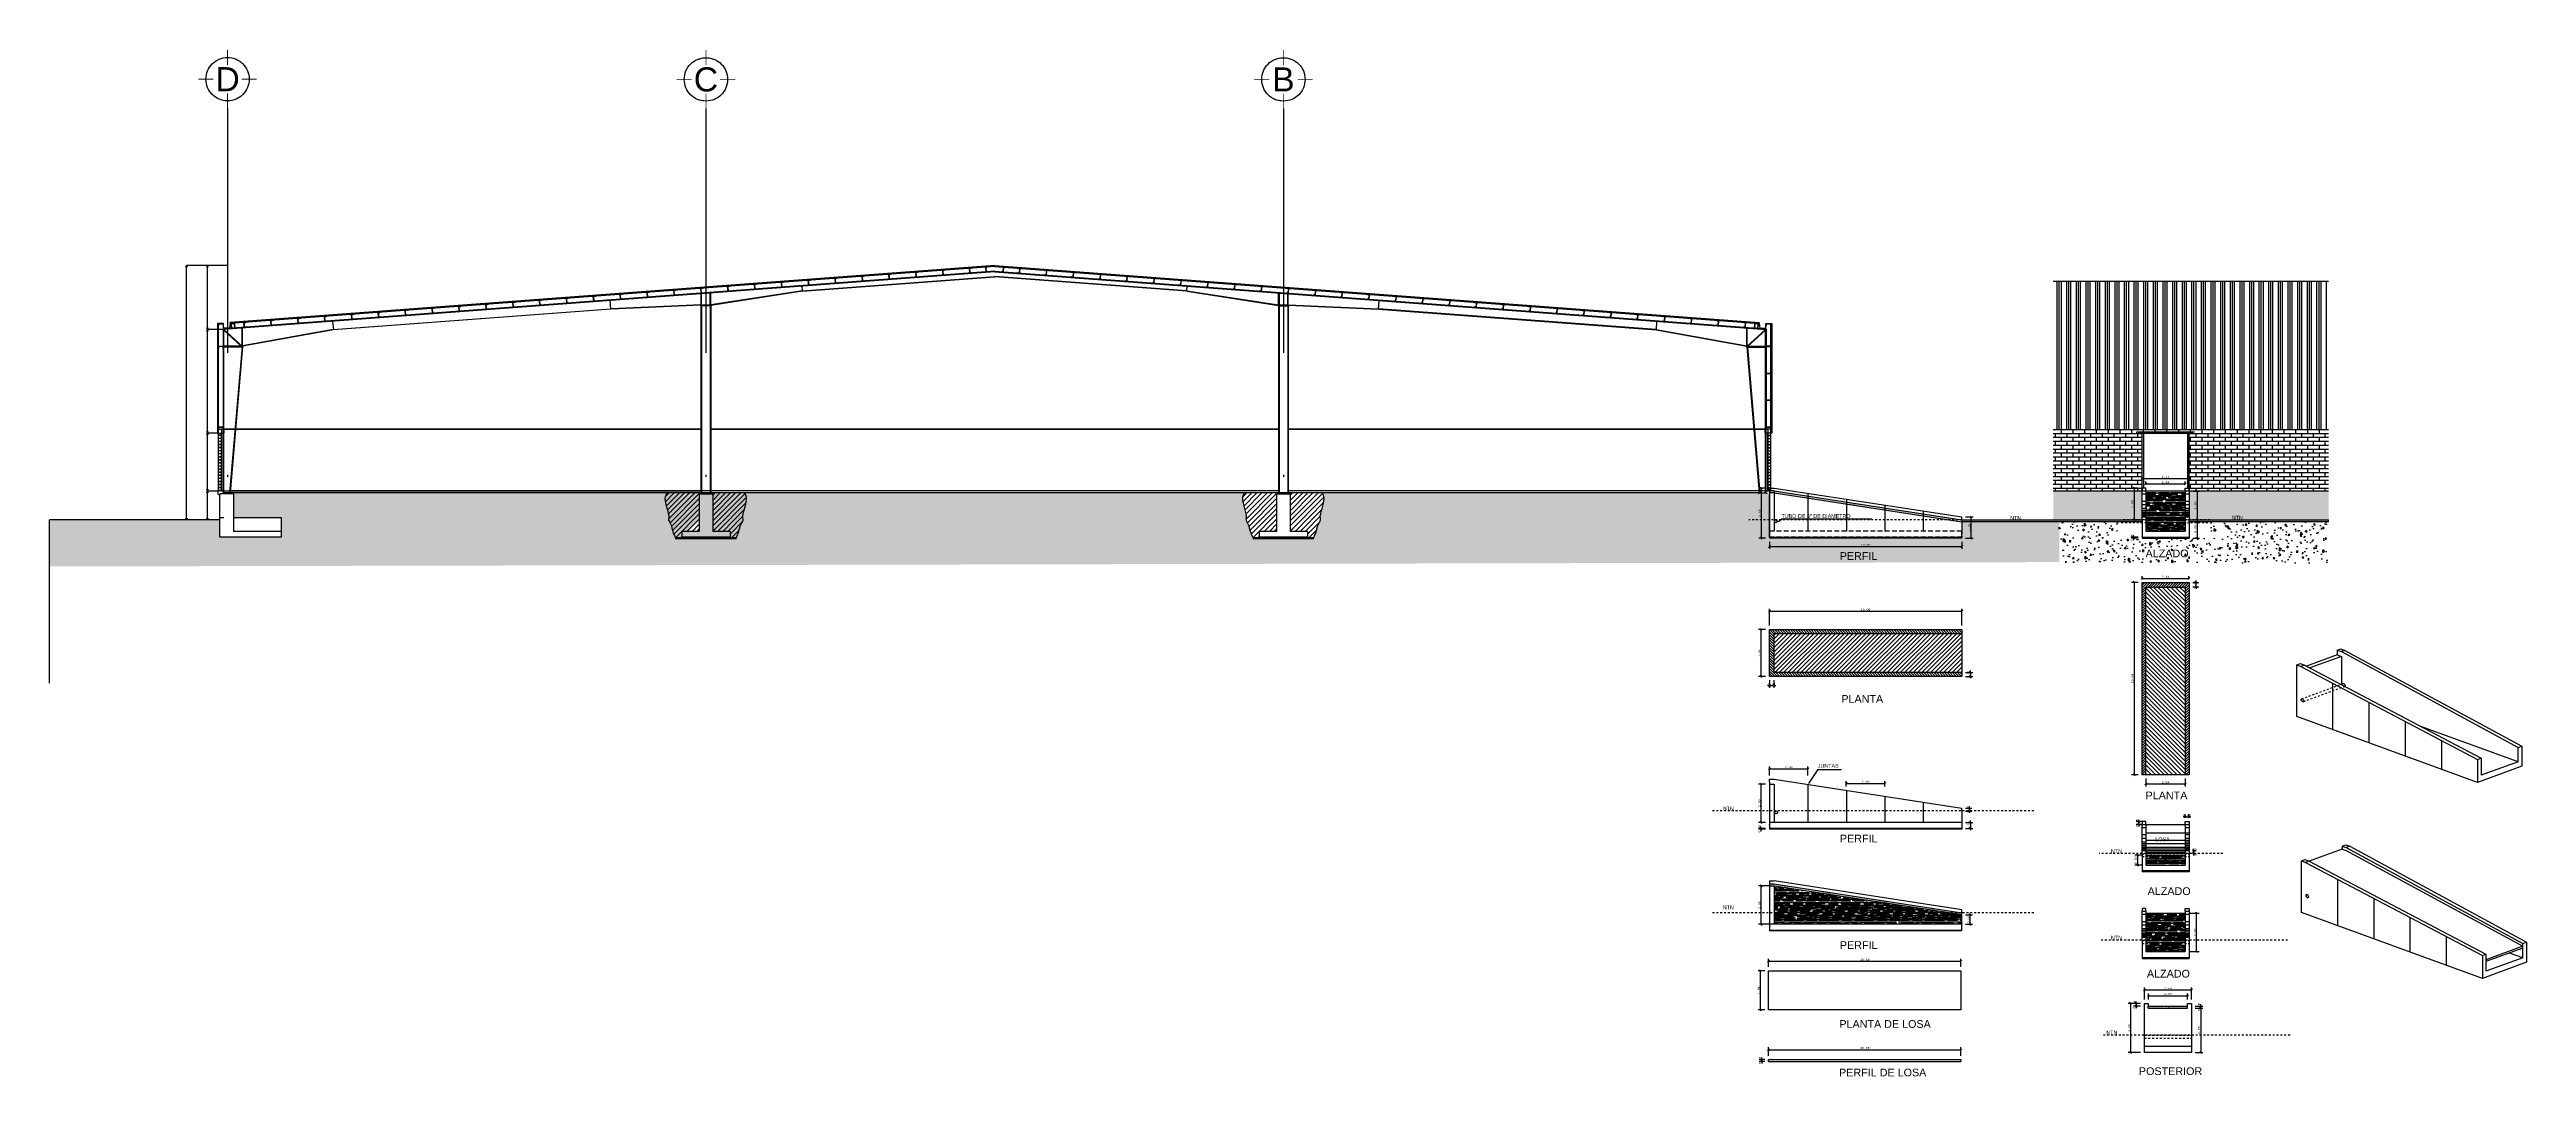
# Model space of a CAD drawing. Header units: millimetres. Extents: x 1263 to 2085, y 1308 to 1444.
# Drawn here: x 1823.3 to 1952.1, y 1357.2 to 1410.6 of the extents above; entities that cross this region are included whole.
import ezdxf
from ezdxf.enums import TextEntityAlignment as Align

# ---------------------------------------------------------------- set-up
doc = ezdxf.new("R2010")
doc.units = ezdxf.units.MM
doc.linetypes.add('DASHDOT', pattern=[25.4, 12.7, -6.35, 0, -6.35])
doc.linetypes.add('DASHED2', pattern=[0.375, 0.25, -0.125])
for name, color, linetype in [('1- 09', 2, 'Continuous'), ('1- 1', 1, 'Continuous'), ('1- 2', 223, 'Continuous'), ('1- 3', 3, 'Continuous'), ('ejes', 140, 'DASHDOT'), ('MARCO', 254, 'Continuous')]:
    doc.layers.add(name, color=color, linetype=linetype)
for name, color, linetype, lineweight in [('2', 223, 'Continuous', 5), ('3', 3, 'Continuous', 0), ('Cotas', 144, 'Continuous', 0), ('hatch', 9, 'Continuous', 0), ('Tubo-dre', 170, 'Continuous', 0)]:
    doc.layers.add(name, color=color, linetype=linetype, lineweight=lineweight)
doc.styles.add('ALA', font='arial.ttf')
doc.styles.add('corrier new', font='cour.ttf', dxfattribs={"height": 0.1})
doc.styles.get("Standard").update_dxf_attribs({"font": 'arial.ttf'})
doc.dimstyles.new('Ing_metros_anotativa', dxfattribs={"dimscale": 0, "dimtxt": 0.1, "dimasz": 0.1, "dimexe": 0.125, "dimexo": 0.2, "dimgap": 0.03, "dimtad": 1, "dimzin": 1, "dimdsep": 46, "dimtxsty": 'corrier new', "dimblk": 'OBLIQUE', "dimcen": 0, "dimadec": 0, "dimazin": 0, "dimtfac": 1, "dimtix": 1, "dimtmove": 0, "dimatfit": 3, "dimfxl": 1, "dimarcsym": 0})
doc.dimstyles.new('ISO-25 (Metros)', dxfattribs={"dimscale": 0.001, "dimtxt": 0.2, "dimasz": 90, "dimexe": 1.25, "dimexo": 0.625, "dimtad": 1, "dimtoh": 1, "dimdsep": 46, "dimtxsty": 'Standard', "dimblk": 'OPEN30', "dimcen": 2.5, "dimclrd": 220, "dimclre": 220, "dimclrt": 220, "dimadec": 0, "dimazin": 0, "dimtfac": 1, "dimtmove": 1, "dimatfit": 3, "dimfxl": 1, "dimarcsym": 0})
pattern_1 = [(95, (972.583, 586.6442), (0.70047325, 0.5877669), [0.09525, -1.04775]), (40, (972.583, 586.6442), (-0.8000923, 0.55088364), [0.0762, -0.8382029]), (145.451445, (972.6414, 586.69315), (-0.099619, 1.1386505), [0.08095004, -0.8904512]), (91.1842, (972.4034, 586.8238), (1.1070512, 0.8097671), [0.142875, -1.571625]), (141.63556, (972.4957, 586.8913), (-0.0354331, 1.7141338), [0.1214251, -1.335678]), (36.18415, (972.4034, 586.8238), (-0.0354331, 1.7141338), [0.1142998, -1.2572987]), (66, (972.5381, 586.8687), (0.8975999, 0.17447575), [0.09525, -1.04775]), (11, (972.5381, 586.8687), (-0.4326996, 0.869706), [0.0762, -0.8382]), (116.451445, (972.6129, 586.8832), (0.46490026, 1.0441817), [0.08095004, -0.8904497]), (82.5, (972.58304, 586.64417), (-0.288027345, 0.30986707), [0, -0.82804, 0, -0.8509, 0, -0.841375]), (52.5, (972.58304, 586.64417), (-0.11794864, 0.590435), [0, -0.48514, 0, -0.80899, 0, -0.320675]), (12.5, (972.38278, 586.4439), (0.499639315, 0.45913098), [0, -0.3175, 0, -0.9906, 0, -1.31445]), (2.5, (972.293, 586.3541), (0.43381952, 0.61361196), [0, -0.41275, 0, -0.65786, 0, -0.93345])]
pattern_2 = [(70, (1931.18719, 1344.218674), (0.08832454, 0.02366649), [0.009525, -0.104775]), (15, (1931.18719, 1344.21867), (-0.04923164, 0.08374037), [0.00762, -0.0838203]), (120.45144, (1931.19455, 1344.22065), (0.0390929, 0.10740686), [0.008095, -0.08904512]), (66.1842, (1931.1785, 1344.24254), (0.13455515, 0.02660381), [0.0142875, -0.1571625]), (116.63556, (1931.18972, 1344.24476), (0.0692311, 0.15685075), [0.0121425, -0.1335678]), (11.18415, (1931.1785, 1344.24254), (0.0692311, 0.15685075), [0.01143, -0.12572987]), (41, (1931.19261, 1344.24092), (0.08872384, -0.02212134), [0.009525, -0.104775]), (346, (1931.19261, 1344.24092), (-0.00246054, 0.0971088), [0.00762, -0.08382]), (91.45144, (1931.2, 1344.239075), (0.0862633, 0.07498747), [0.008095, -0.08904497]), (57.5, (1931.18719, 1344.218674), (-0.013008594, 0.040256055), [0, -0.082804, 0, -0.08509, 0, -0.0841375]), (27.5, (1931.18719, 1344.218674), (0.014263085, 0.05849631), [0, -0.048514, 0, -0.080899, 0, -0.0320675]), (347.5, (1931.160577, 1344.208987), (0.064686414, 0.020495728), [0, -0.03175, 0, -0.09906, 0, -0.131445]), (337.5, (1931.14864, 1344.204644), (0.06524976, 0.037278125), [0, -0.041275, 0, -0.065786, 0, -0.093345])]

# ---------------------------------------------------------------- blocks, each defined once
blk = doc.blocks.new('ejeh')
at = {"layer": 'ejes', "const_width": 0.02}
blk.add_lwpolyline([(0, 0.174, -2.414214), (0.5, 0.674, 1)], format="xyb", dxfattribs=at)
for points in [[(0, 1.348), (0, 1)], [(-0.326, 0.674), (-0.674, 0.674)], [(0.326, 0.674), (0.674, 0.674)], [(0, 0), (0, 0.348)]]:
    blk.add_lwpolyline(points, dxfattribs=at)
at = {"layer": 'ejes'}
blk.add_circle((0, 0.674), 0.5, dxfattribs=at)
blk.add_attdef('X', text='', height=0.556, dxfattribs=at).set_placement((0, 0.674), align=Align.MIDDLE_CENTER)
blk = doc.blocks.new('_Open30')
at = {"color": 0, "linetype": 'ByBlock', "lineweight": -2}
for p, q in [((-1, 0.3), (0, 0)), ((0, 0), (-1, -0.3)), ((0, 0), (-1, 0))]:
    blk.add_line(p, q, dxfattribs=at)
blk = doc.blocks.new('*D271')
at = {"color": 220, "lineweight": -2, "transparency": 16777216}
for p, q in [((1832.1, 1390.62), (1831.52, 1390.62)), ((1831.52, 1387.7), (1831.52, 1390.53)), ((1832.1, 1387.61), (1831.52, 1387.61))]:
    blk.add_line(p, q, dxfattribs=at)
at = {"layer": 'Defpoints', "color": 0, "transparency": 16777216}
for p in [(1831.52, 1390.62), (1832.1, 1390.62), (1832.1, 1387.61)]:
    blk.add_point(p, dxfattribs=at)
at = {"color": 220, "lineweight": -2, "transparency": 16777216, "xscale": 0.09, "yscale": 0.09, "zscale": 0.09}
for p, rotation in [((1831.52, 1390.62), 90), ((1831.52, 1387.61), 270)]:
    blk.add_blockref('_Open30', p, dxfattribs=dict(at, rotation=rotation))
at = {"color": 220, "transparency": 16777216, "insert": (1831.52, 1389.11), "char_height": 0.0002, "attachment_point": 5, "rotation": 90}
blk.add_mtext('3 m', dxfattribs=at)
blk = doc.blocks.new('*D272')
at = {"color": 220, "lineweight": -2, "transparency": 16777216}
for p, q in [((1832.35, 1396.01), (1831.52, 1396.01)), ((1831.52, 1390.71), (1831.52, 1395.92)), ((1832.04, 1390.62), (1831.52, 1390.62))]:
    blk.add_line(p, q, dxfattribs=at)
at = {"layer": 'Defpoints', "color": 0, "transparency": 16777216}
for p in [(1831.52, 1396.01), (1832.35, 1396.01), (1832.04, 1390.62)]:
    blk.add_point(p, dxfattribs=at)
at = {"color": 220, "lineweight": -2, "transparency": 16777216, "xscale": 0.09, "yscale": 0.09, "zscale": 0.09}
for p, rotation in [((1831.52, 1396.01), 90), ((1831.52, 1390.62), 270)]:
    blk.add_blockref('_Open30', p, dxfattribs=dict(at, rotation=rotation))
at = {"color": 220, "transparency": 16777216, "insert": (1831.52, 1393.31), "char_height": 0.0002, "attachment_point": 5, "rotation": 90}
blk.add_mtext('5.39 m', dxfattribs=at)
blk = doc.blocks.new('*D262')
at = {"color": 220, "lineweight": -2, "transparency": 16777216}
for p, q in [((1832.57, 1399.34), (1831.52, 1399.34)), ((1831.52, 1396.1), (1831.52, 1399.25)), ((1831.52, 1396.01), (1831.52, 1396.01))]:
    blk.add_line(p, q, dxfattribs=at)
at = {"layer": 'Defpoints', "color": 0, "transparency": 16777216}
for p in [(1831.52, 1399.34), (1832.57, 1399.34), (1831.52, 1396.01)]:
    blk.add_point(p, dxfattribs=at)
at = {"color": 220, "lineweight": -2, "transparency": 16777216, "xscale": 0.09, "yscale": 0.09, "zscale": 0.09}
for p, rotation in [((1831.52, 1399.34), 90), ((1831.52, 1396.01), 270)]:
    blk.add_blockref('_Open30', p, dxfattribs=dict(at, rotation=rotation))
at = {"color": 220, "transparency": 16777216, "insert": (1831.52, 1397.67), "char_height": 0.0002, "attachment_point": 5, "rotation": 90}
blk.add_mtext('3.33 m', dxfattribs=at)
blk = doc.blocks.new('*D263')
at = {"color": 220, "lineweight": -2, "transparency": 16777216}
for p, q in [((1831.52, 1399.34), (1830.43, 1399.34)), ((1830.43, 1386.2), (1830.43, 1399.25)), ((1831.52, 1386.11), (1830.43, 1386.11))]:
    blk.add_line(p, q, dxfattribs=at)
at = {"layer": 'Defpoints', "color": 0, "transparency": 16777216}
for p in [(1830.43, 1399.34), (1831.52, 1399.34), (1831.52, 1386.11)]:
    blk.add_point(p, dxfattribs=at)
at = {"color": 220, "lineweight": -2, "transparency": 16777216, "xscale": 0.09, "yscale": 0.09, "zscale": 0.09}
for p, rotation in [((1830.43, 1399.34), 90), ((1830.43, 1386.11), 270)]:
    blk.add_blockref('_Open30', p, dxfattribs=dict(at, rotation=rotation))
at = {"color": 220, "transparency": 16777216, "insert": (1830.43, 1392.72), "char_height": 0.0002, "attachment_point": 5, "rotation": 90}
blk.add_mtext('13.22 m', dxfattribs=at)
blk = doc.blocks.new('*D273')
at = {"color": 220, "lineweight": -2, "transparency": 16777216}
for p, q in [((1832.1, 1387.61), (1831.52, 1387.61)), ((1831.52, 1386.2), (1831.52, 1387.52)), ((1831.52, 1386.11), (1831.52, 1386.11))]:
    blk.add_line(p, q, dxfattribs=at)
at = {"layer": 'Defpoints', "color": 0, "transparency": 16777216}
for p in [(1831.52, 1387.61), (1832.1, 1387.61), (1831.52, 1386.11)]:
    blk.add_point(p, dxfattribs=at)
at = {"color": 220, "lineweight": -2, "transparency": 16777216, "xscale": 0.09, "yscale": 0.09, "zscale": 0.09}
for p, rotation in [((1831.52, 1387.61), 90), ((1831.52, 1386.11), 270)]:
    blk.add_blockref('_Open30', p, dxfattribs=dict(at, rotation=rotation))
at = {"color": 220, "transparency": 16777216, "insert": (1831.52, 1386.86), "char_height": 0.0002, "attachment_point": 5, "rotation": 90}
blk.add_mtext('1.5 m', dxfattribs=at)
blk = doc.blocks.new('_Oblique')
at = {"color": 0, "linetype": 'ByBlock', "lineweight": -2}
blk.add_line((-0.5, -0.5), (0.5, 0.5), dxfattribs=at)
blk = doc.blocks.new('*D299')
at = {"layer": 'Cotas', "color": 0, "lineweight": -2, "transparency": 16777216}
for p, q in [((1912.51, 1387.76), (1912.17, 1387.76)), ((1912.29, 1387.76), (1912.29, 1385.16)), ((1912.51, 1385.16), (1912.17, 1385.16))]:
    blk.add_line(p, q, dxfattribs=at)
at = {"layer": 'Defpoints', "color": 0, "transparency": 16777216}
for p in [(1912.71, 1387.76), (1912.29, 1385.16), (1912.71, 1385.16)]:
    blk.add_point(p, dxfattribs=at)
at = {"layer": 'Cotas', "color": 0, "lineweight": -2, "transparency": 16777216, "xscale": 0.1, "yscale": 0.1, "zscale": 0.1}
for p, rotation in [((1912.29, 1387.76), 90), ((1912.29, 1385.16), 270)]:
    blk.add_blockref('_Oblique', p, dxfattribs=dict(at, rotation=rotation))
at = {"layer": 'Cotas', "color": 0, "transparency": 16777216, "insert": (1912.21, 1386.46), "char_height": 0.1, "attachment_point": 5, "rotation": 90, "style": 'corrier new'}
blk.add_mtext('2.60', dxfattribs=at)
blk = doc.blocks.new('*D300')
at = {"layer": 'Cotas', "color": 0, "lineweight": -2, "transparency": 16777216}
for p, q in [((1912.71, 1384.96), (1912.71, 1384.6)), ((1912.71, 1384.73), (1922.71, 1384.73)), ((1922.71, 1384.96), (1922.71, 1384.6))]:
    blk.add_line(p, q, dxfattribs=at)
at = {"layer": 'Defpoints', "color": 0, "transparency": 16777216}
for p in [(1912.71, 1385.16), (1922.71, 1385.16), (1922.71, 1384.73)]:
    blk.add_point(p, dxfattribs=at)
at = {"layer": 'Cotas', "color": 0, "lineweight": -2, "transparency": 16777216, "xscale": 0.1, "yscale": 0.1, "zscale": 0.1, "rotation": 180}
blk.add_blockref('_Oblique', (1912.71, 1384.73), dxfattribs=at)
at = {"layer": 'Cotas', "color": 0, "lineweight": -2, "transparency": 16777216, "xscale": 0.1, "yscale": 0.1, "zscale": 0.1}
blk.add_blockref('_Oblique', (1922.71, 1384.73), dxfattribs=at)
at = {"layer": 'Cotas', "color": 0, "transparency": 16777216, "insert": (1917.71, 1384.81), "char_height": 0.1, "attachment_point": 5, "style": 'corrier new'}
blk.add_mtext('10.00', dxfattribs=at)
blk = doc.blocks.new('*D301')
at = {"layer": 'Cotas', "color": 0, "lineweight": -2, "transparency": 16777216}
for p, q in [((1922.91, 1386.26), (1923.31, 1386.26)), ((1923.19, 1386.26), (1923.19, 1385.16)), ((1922.91, 1385.16), (1923.31, 1385.16))]:
    blk.add_line(p, q, dxfattribs=at)
at = {"layer": 'Defpoints', "color": 0, "transparency": 16777216}
for p in [(1922.71, 1386.26), (1922.71, 1385.16), (1923.19, 1385.16)]:
    blk.add_point(p, dxfattribs=at)
at = {"layer": 'Cotas', "color": 0, "lineweight": -2, "transparency": 16777216, "xscale": 0.1, "yscale": 0.1, "zscale": 0.1}
for p, rotation in [((1923.19, 1386.26), 90), ((1923.19, 1385.16), 270)]:
    blk.add_blockref('_Oblique', p, dxfattribs=dict(at, rotation=rotation))
at = {"layer": 'Cotas', "color": 0, "transparency": 16777216, "insert": (1923.1, 1385.71), "char_height": 0.1, "attachment_point": 5, "rotation": 90, "style": 'corrier new'}
blk.add_mtext('1.10', dxfattribs=at)
blk = doc.blocks.new('*D302')
at = {"layer": 'Cotas', "color": 0, "lineweight": -2, "transparency": 16777216}
for p, q in [((1912.71, 1380.61), (1912.71, 1381.48)), ((1912.71, 1381.36), (1922.71, 1381.36)), ((1922.71, 1380.61), (1922.71, 1381.48))]:
    blk.add_line(p, q, dxfattribs=at)
at = {"layer": 'Defpoints', "color": 0, "transparency": 16777216}
for p in [(1912.71, 1380.41), (1922.71, 1381.36), (1922.71, 1380.41)]:
    blk.add_point(p, dxfattribs=at)
at = {"layer": 'Cotas', "color": 0, "lineweight": -2, "transparency": 16777216, "xscale": 0.1, "yscale": 0.1, "zscale": 0.1, "rotation": 180}
blk.add_blockref('_Oblique', (1912.71, 1381.36), dxfattribs=at)
at = {"layer": 'Cotas', "color": 0, "lineweight": -2, "transparency": 16777216, "xscale": 0.1, "yscale": 0.1, "zscale": 0.1}
blk.add_blockref('_Oblique', (1922.71, 1381.36), dxfattribs=at)
at = {"layer": 'Cotas', "color": 0, "transparency": 16777216, "insert": (1917.71, 1381.44), "char_height": 0.1, "attachment_point": 5, "style": 'corrier new'}
blk.add_mtext('10.00', dxfattribs=at)
blk = doc.blocks.new('*D303')
at = {"layer": 'Cotas', "color": 0, "lineweight": -2, "transparency": 16777216}
for p, q in [((1912.51, 1380.41), (1912.14, 1380.41)), ((1912.27, 1380.41), (1912.27, 1377.97)), ((1912.51, 1377.97), (1912.14, 1377.97))]:
    blk.add_line(p, q, dxfattribs=at)
at = {"layer": 'Defpoints', "color": 0, "transparency": 16777216}
for p in [(1912.71, 1380.41), (1912.27, 1377.97), (1912.71, 1377.97)]:
    blk.add_point(p, dxfattribs=at)
at = {"layer": 'Cotas', "color": 0, "lineweight": -2, "transparency": 16777216, "xscale": 0.1, "yscale": 0.1, "zscale": 0.1}
for p, rotation in [((1912.27, 1380.41), 90), ((1912.27, 1377.97), 270)]:
    blk.add_blockref('_Oblique', p, dxfattribs=dict(at, rotation=rotation))
at = {"layer": 'Cotas', "color": 0, "transparency": 16777216, "insert": (1912.18, 1379.19), "char_height": 0.1, "attachment_point": 5, "rotation": 90, "style": 'corrier new'}
blk.add_mtext('2.44', dxfattribs=at)
blk = doc.blocks.new('*D304')
at = {"layer": 'Cotas', "color": 0, "lineweight": -2, "transparency": 16777216}
for p, q in [((1912.71, 1377.77), (1912.71, 1377.37)), ((1912.95, 1377.77), (1912.95, 1377.37)), ((1912.71, 1377.49), (1912.61, 1377.49)), ((1912.71, 1377.49), (1912.95, 1377.49)), ((1912.95, 1377.49), (1913.05, 1377.49))]:
    blk.add_line(p, q, dxfattribs=at)
at = {"layer": 'Defpoints', "color": 0, "transparency": 16777216}
for p in [(1912.71, 1377.97), (1912.95, 1377.97), (1912.95, 1377.49)]:
    blk.add_point(p, dxfattribs=at)
at = {"layer": 'Cotas', "color": 0, "lineweight": -2, "transparency": 16777216, "xscale": 0.1, "yscale": 0.1, "zscale": 0.1}
blk.add_blockref('_Oblique', (1912.71, 1377.49), dxfattribs=at)
at = {"layer": 'Cotas', "color": 0, "lineweight": -2, "transparency": 16777216, "xscale": 0.1, "yscale": 0.1, "zscale": 0.1, "rotation": 180}
blk.add_blockref('_Oblique', (1912.95, 1377.49), dxfattribs=at)
at = {"layer": 'Cotas', "color": 0, "transparency": 16777216, "insert": (1912.83, 1377.58), "char_height": 0.1, "attachment_point": 5, "style": 'corrier new'}
blk.add_mtext('0.24', dxfattribs=at)
blk = doc.blocks.new('*D305')
at = {"layer": 'Cotas', "color": 0, "lineweight": -2, "transparency": 16777216}
for p, q in [((1922.91, 1378.17), (1923.29, 1378.17)), ((1922.91, 1377.97), (1923.29, 1377.97)), ((1923.16, 1378.17), (1923.16, 1378.27)), ((1923.16, 1378.17), (1923.16, 1377.97)), ((1923.16, 1377.97), (1923.16, 1377.87))]:
    blk.add_line(p, q, dxfattribs=at)
at = {"layer": 'Defpoints', "color": 0, "transparency": 16777216}
for p in [(1922.71, 1378.17), (1922.71, 1377.97), (1923.16, 1377.97)]:
    blk.add_point(p, dxfattribs=at)
at = {"layer": 'Cotas', "color": 0, "lineweight": -2, "transparency": 16777216, "xscale": 0.1, "yscale": 0.1, "zscale": 0.1}
for p, rotation in [((1923.16, 1378.17), 270), ((1923.16, 1377.97), 90)]:
    blk.add_blockref('_Oblique', p, dxfattribs=dict(at, rotation=rotation))
at = {"layer": 'Cotas', "color": 0, "transparency": 16777216, "insert": (1923.07, 1378.07), "char_height": 0.1, "attachment_point": 5, "rotation": 90, "style": 'corrier new'}
blk.add_mtext('0.20', dxfattribs=at)
blk = doc.blocks.new('*D306')
at = {"layer": 'Cotas', "color": 0, "lineweight": -2, "transparency": 16777216}
for p, q in [((1912.51, 1372.37), (1912.15, 1372.37)), ((1912.27, 1372.37), (1912.27, 1370.37)), ((1912.51, 1370.37), (1912.15, 1370.37))]:
    blk.add_line(p, q, dxfattribs=at)
at = {"layer": 'Defpoints', "color": 0, "transparency": 16777216}
for p in [(1912.71, 1372.37), (1912.27, 1370.37), (1912.71, 1370.37)]:
    blk.add_point(p, dxfattribs=at)
at = {"layer": 'Cotas', "color": 0, "lineweight": -2, "transparency": 16777216, "xscale": 0.1, "yscale": 0.1, "zscale": 0.1}
for p, rotation in [((1912.27, 1372.37), 90), ((1912.27, 1370.37), 270)]:
    blk.add_blockref('_Oblique', p, dxfattribs=dict(at, rotation=rotation))
at = {"layer": 'Cotas', "color": 0, "transparency": 16777216, "insert": (1912.19, 1371.37), "char_height": 0.1, "attachment_point": 5, "rotation": 90, "style": 'corrier new'}
blk.add_mtext('2.00', dxfattribs=at)
blk = doc.blocks.new('*D307')
at = {"layer": 'Cotas', "color": 0, "lineweight": -2, "transparency": 16777216}
for p, q in [((1922.91, 1370.37), (1923.28, 1370.37)), ((1922.91, 1370.07), (1923.28, 1370.07)), ((1923.16, 1370.37), (1923.16, 1370.47)), ((1923.16, 1370.37), (1923.16, 1370.07)), ((1923.16, 1370.07), (1923.16, 1369.97))]:
    blk.add_line(p, q, dxfattribs=at)
at = {"layer": 'Defpoints', "color": 0, "transparency": 16777216}
for p in [(1922.71, 1370.37), (1922.71, 1370.07), (1923.16, 1370.07)]:
    blk.add_point(p, dxfattribs=at)
at = {"layer": 'Cotas', "color": 0, "lineweight": -2, "transparency": 16777216, "xscale": 0.1, "yscale": 0.1, "zscale": 0.1}
for p, rotation in [((1923.16, 1370.37), 270), ((1923.16, 1370.07), 90)]:
    blk.add_blockref('_Oblique', p, dxfattribs=dict(at, rotation=rotation))
at = {"layer": 'Cotas', "color": 0, "transparency": 16777216, "insert": (1923.07, 1370.22), "char_height": 0.1, "attachment_point": 5, "rotation": 90, "style": 'corrier new'}
blk.add_mtext('0.30', dxfattribs=at)
blk = doc.blocks.new('*D308')
at = {"layer": 'Cotas', "color": 0, "lineweight": -2, "transparency": 16777216}
for p, q in [((1912.71, 1372.82), (1912.71, 1373.28)), ((1912.71, 1373.16), (1914.71, 1373.16)), ((1914.71, 1372.82), (1914.71, 1373.28))]:
    blk.add_line(p, q, dxfattribs=at)
at = {"layer": 'Defpoints', "color": 0, "transparency": 16777216}
for p in [(1912.71, 1372.62), (1914.71, 1373.16), (1914.71, 1372.62)]:
    blk.add_point(p, dxfattribs=at)
at = {"layer": 'Cotas', "color": 0, "lineweight": -2, "transparency": 16777216, "xscale": 0.1, "yscale": 0.1, "zscale": 0.1, "rotation": 180}
blk.add_blockref('_Oblique', (1912.71, 1373.16), dxfattribs=at)
at = {"layer": 'Cotas', "color": 0, "lineweight": -2, "transparency": 16777216, "xscale": 0.1, "yscale": 0.1, "zscale": 0.1}
blk.add_blockref('_Oblique', (1914.71, 1373.16), dxfattribs=at)
at = {"layer": 'Cotas', "color": 0, "transparency": 16777216, "insert": (1913.71, 1373.25), "char_height": 0.1, "attachment_point": 5, "style": 'corrier new'}
blk.add_mtext('2.00', dxfattribs=at)
blk = doc.blocks.new('*D309')
at = {"layer": 'Cotas', "color": 0, "lineweight": -2, "transparency": 16777216}
for p, q in [((1916.71, 1372.24), (1916.71, 1372.53)), ((1918.71, 1372.24), (1918.71, 1372.53)), ((1916.71, 1372.4), (1918.71, 1372.4))]:
    blk.add_line(p, q, dxfattribs=at)
at = {"layer": 'Defpoints', "color": 0, "transparency": 16777216}
for p in [(1916.71, 1372.04), (1918.71, 1372.4), (1918.71, 1372.04)]:
    blk.add_point(p, dxfattribs=at)
at = {"layer": 'Cotas', "color": 0, "lineweight": -2, "transparency": 16777216, "xscale": 0.1, "yscale": 0.1, "zscale": 0.1, "rotation": 180}
blk.add_blockref('_Oblique', (1916.71, 1372.4), dxfattribs=at)
at = {"layer": 'Cotas', "color": 0, "lineweight": -2, "transparency": 16777216, "xscale": 0.1, "yscale": 0.1, "zscale": 0.1}
blk.add_blockref('_Oblique', (1918.71, 1372.4), dxfattribs=at)
at = {"layer": 'Cotas', "color": 0, "transparency": 16777216, "insert": (1917.71, 1372.49), "char_height": 0.1, "attachment_point": 5, "style": 'corrier new'}
blk.add_mtext('2.00', dxfattribs=at)
blk = doc.blocks.new('*D310')
at = {"layer": 'Cotas', "color": 0, "lineweight": -2, "transparency": 16777216}
for p, q in [((1932.08, 1387.96), (1932.08, 1388.38)), ((1932.08, 1388.26), (1934.52, 1388.26)), ((1934.52, 1387.96), (1934.52, 1388.38))]:
    blk.add_line(p, q, dxfattribs=at)
at = {"layer": 'Defpoints', "color": 0, "transparency": 16777216}
for p in [(1934.52, 1388.26), (1932.08, 1387.76), (1934.52, 1387.76)]:
    blk.add_point(p, dxfattribs=at)
at = {"layer": 'Cotas', "color": 0, "lineweight": -2, "transparency": 16777216, "xscale": 0.1, "yscale": 0.1, "zscale": 0.1, "rotation": 180}
blk.add_blockref('_Oblique', (1932.08, 1388.26), dxfattribs=at)
at = {"layer": 'Cotas', "color": 0, "lineweight": -2, "transparency": 16777216, "xscale": 0.1, "yscale": 0.1, "zscale": 0.1}
blk.add_blockref('_Oblique', (1934.52, 1388.26), dxfattribs=at)
at = {"layer": 'Cotas', "color": 0, "transparency": 16777216, "insert": (1933.3, 1388.34), "char_height": 0.1, "attachment_point": 5, "style": 'corrier new'}
blk.add_mtext('2.44', dxfattribs=at)
blk = doc.blocks.new('*D311')
at = {"layer": 'Cotas', "color": 0, "lineweight": -2, "transparency": 16777216}
for p, q in [((1932.28, 1387.96), (1932.28, 1388.1)), ((1932.28, 1387.98), (1934.32, 1387.98)), ((1934.32, 1387.96), (1934.32, 1388.1))]:
    blk.add_line(p, q, dxfattribs=at)
at = {"layer": 'Defpoints', "color": 0, "transparency": 16777216}
for p in [(1934.32, 1387.98), (1932.28, 1387.76), (1934.32, 1387.76)]:
    blk.add_point(p, dxfattribs=at)
at = {"layer": 'Cotas', "color": 0, "lineweight": -2, "transparency": 16777216, "xscale": 0.1, "yscale": 0.1, "zscale": 0.1, "rotation": 180}
blk.add_blockref('_Oblique', (1932.28, 1387.98), dxfattribs=at)
at = {"layer": 'Cotas', "color": 0, "lineweight": -2, "transparency": 16777216, "xscale": 0.1, "yscale": 0.1, "zscale": 0.1}
blk.add_blockref('_Oblique', (1934.32, 1387.98), dxfattribs=at)
at = {"layer": 'Cotas', "color": 0, "transparency": 16777216, "insert": (1933.3, 1388.06), "char_height": 0.1, "attachment_point": 5, "style": 'corrier new'}
blk.add_mtext('2.04', dxfattribs=at)
blk = doc.blocks.new('*D312')
at = {"layer": 'Cotas', "color": 0, "lineweight": -2, "transparency": 16777216}
for p, q in [((1931.88, 1387.76), (1931.54, 1387.76)), ((1931.67, 1387.76), (1931.67, 1386.11)), ((1931.88, 1386.11), (1931.54, 1386.11))]:
    blk.add_line(p, q, dxfattribs=at)
at = {"layer": 'Defpoints', "color": 0, "transparency": 16777216}
for p in [(1932.08, 1387.76), (1931.67, 1386.11), (1932.08, 1386.11)]:
    blk.add_point(p, dxfattribs=at)
at = {"layer": 'Cotas', "color": 0, "lineweight": -2, "transparency": 16777216, "xscale": 0.1, "yscale": 0.1, "zscale": 0.1}
for p, rotation in [((1931.67, 1387.76), 90), ((1931.67, 1386.11), 270)]:
    blk.add_blockref('_Oblique', p, dxfattribs=dict(at, rotation=rotation))
at = {"layer": 'Cotas', "color": 0, "transparency": 16777216, "insert": (1931.58, 1386.94), "char_height": 0.1, "attachment_point": 5, "rotation": 90, "style": 'corrier new'}
blk.add_mtext('1.65', dxfattribs=at)
blk = doc.blocks.new('*D313')
at = {"layer": 'Cotas', "color": 0, "lineweight": -2, "transparency": 16777216}
for p, q in [((1934.72, 1387.61), (1935.06, 1387.61)), ((1934.94, 1387.61), (1934.94, 1386.11)), ((1934.72, 1386.11), (1935.06, 1386.11))]:
    blk.add_line(p, q, dxfattribs=at)
at = {"layer": 'Defpoints', "color": 0, "transparency": 16777216}
for p in [(1934.52, 1387.61), (1934.52, 1386.11), (1934.94, 1386.11)]:
    blk.add_point(p, dxfattribs=at)
at = {"layer": 'Cotas', "color": 0, "lineweight": -2, "transparency": 16777216, "xscale": 0.1, "yscale": 0.1, "zscale": 0.1}
for p, rotation in [((1934.94, 1387.61), 90), ((1934.94, 1386.11), 270)]:
    blk.add_blockref('_Oblique', p, dxfattribs=dict(at, rotation=rotation))
at = {"layer": 'Cotas', "color": 0, "transparency": 16777216, "insert": (1934.85, 1386.86), "char_height": 0.1, "attachment_point": 5, "rotation": 90, "style": 'corrier new'}
blk.add_mtext('1.50', dxfattribs=at)
blk = doc.blocks.new('*D314')
at = {"layer": 'Cotas', "color": 0, "lineweight": -2, "transparency": 16777216}
for p, q in [((1934.72, 1386.11), (1935.06, 1386.11)), ((1934.94, 1386.11), (1934.94, 1385.16)), ((1934.72, 1385.16), (1935.06, 1385.16))]:
    blk.add_line(p, q, dxfattribs=at)
at = {"layer": 'Defpoints', "color": 0, "transparency": 16777216}
for p in [(1934.52, 1386.11), (1934.52, 1385.16), (1934.94, 1385.16)]:
    blk.add_point(p, dxfattribs=at)
at = {"layer": 'Cotas', "color": 0, "lineweight": -2, "transparency": 16777216, "xscale": 0.1, "yscale": 0.1, "zscale": 0.1}
for p, rotation in [((1934.94, 1386.11), 90), ((1934.94, 1385.16), 270)]:
    blk.add_blockref('_Oblique', p, dxfattribs=dict(at, rotation=rotation))
at = {"layer": 'Cotas', "color": 0, "transparency": 16777216, "insert": (1934.85, 1385.64), "char_height": 0.1, "attachment_point": 5, "rotation": 90, "style": 'corrier new'}
blk.add_mtext('0.95', dxfattribs=at)
blk = doc.blocks.new('*D315')
at = {"layer": 'Cotas', "color": 0, "lineweight": -2, "transparency": 16777216}
for p, q in [((1932.08, 1383.06), (1932.08, 1383.18)), ((1932.08, 1383.06), (1934.52, 1383.06)), ((1934.52, 1383.06), (1934.52, 1383.18))]:
    blk.add_line(p, q, dxfattribs=at)
at = {"layer": 'Defpoints', "color": 0, "transparency": 16777216}
for p in [(1932.08, 1382.86), (1934.52, 1383.06), (1934.52, 1382.86)]:
    blk.add_point(p, dxfattribs=at)
at = {"layer": 'Cotas', "color": 0, "lineweight": -2, "transparency": 16777216, "xscale": 0.1, "yscale": 0.1, "zscale": 0.1, "rotation": 180}
blk.add_blockref('_Oblique', (1932.08, 1383.06), dxfattribs=at)
at = {"layer": 'Cotas', "color": 0, "lineweight": -2, "transparency": 16777216, "xscale": 0.1, "yscale": 0.1, "zscale": 0.1}
blk.add_blockref('_Oblique', (1934.52, 1383.06), dxfattribs=at)
at = {"layer": 'Cotas', "color": 0, "transparency": 16777216, "insert": (1933.3, 1383.15), "char_height": 0.1, "attachment_point": 5, "style": 'corrier new'}
blk.add_mtext('2.44', dxfattribs=at)
blk = doc.blocks.new('*D316')
at = {"layer": 'Cotas', "color": 0, "lineweight": -2, "transparency": 16777216}
for p, q in [((1931.88, 1382.86), (1931.54, 1382.86)), ((1931.67, 1382.86), (1931.67, 1372.86)), ((1931.88, 1372.86), (1931.54, 1372.86))]:
    blk.add_line(p, q, dxfattribs=at)
at = {"layer": 'Defpoints', "color": 0, "transparency": 16777216}
for p in [(1932.08, 1382.86), (1931.67, 1372.86), (1932.08, 1372.86)]:
    blk.add_point(p, dxfattribs=at)
at = {"layer": 'Cotas', "color": 0, "lineweight": -2, "transparency": 16777216, "xscale": 0.1, "yscale": 0.1, "zscale": 0.1}
for p, rotation in [((1931.67, 1382.86), 90), ((1931.67, 1372.86), 270)]:
    blk.add_blockref('_Oblique', p, dxfattribs=dict(at, rotation=rotation))
at = {"layer": 'Cotas', "color": 0, "transparency": 16777216, "insert": (1931.58, 1377.86), "char_height": 0.1, "attachment_point": 5, "rotation": 90, "style": 'corrier new'}
blk.add_mtext('10.00', dxfattribs=at)
blk = doc.blocks.new('*D317')
at = {"layer": 'Cotas', "color": 0, "lineweight": -2, "transparency": 16777216}
for p, q in [((1932.28, 1372.66), (1932.28, 1372.25)), ((1934.32, 1372.66), (1934.32, 1372.25)), ((1932.28, 1372.38), (1934.32, 1372.38))]:
    blk.add_line(p, q, dxfattribs=at)
at = {"layer": 'Defpoints', "color": 0, "transparency": 16777216}
for p in [(1932.28, 1372.86), (1934.32, 1372.86), (1934.32, 1372.38)]:
    blk.add_point(p, dxfattribs=at)
at = {"layer": 'Cotas', "color": 0, "lineweight": -2, "transparency": 16777216, "xscale": 0.1, "yscale": 0.1, "zscale": 0.1, "rotation": 180}
blk.add_blockref('_Oblique', (1932.28, 1372.38), dxfattribs=at)
at = {"layer": 'Cotas', "color": 0, "lineweight": -2, "transparency": 16777216, "xscale": 0.1, "yscale": 0.1, "zscale": 0.1}
blk.add_blockref('_Oblique', (1934.32, 1372.38), dxfattribs=at)
at = {"layer": 'Cotas', "color": 0, "transparency": 16777216, "insert": (1933.3, 1372.46), "char_height": 0.1, "attachment_point": 5, "style": 'corrier new'}
blk.add_mtext('2.04', dxfattribs=at)
blk = doc.blocks.new('*D318')
at = {"layer": 'Cotas', "color": 0, "lineweight": -2, "transparency": 16777216}
for p, q in [((1932.08, 1370.42), (1931.78, 1370.42)), ((1932.08, 1370.27), (1931.78, 1370.27)), ((1931.91, 1370.42), (1931.91, 1370.52)), ((1931.91, 1370.27), (1931.91, 1370.42)), ((1931.91, 1370.27), (1931.91, 1370.17))]:
    blk.add_line(p, q, dxfattribs=at)
at = {"layer": 'Defpoints', "color": 0, "transparency": 16777216}
for p in [(1931.91, 1370.42), (1932.28, 1370.42), (1932.28, 1370.27)]:
    blk.add_point(p, dxfattribs=at)
at = {"layer": 'Cotas', "color": 0, "lineweight": -2, "transparency": 16777216, "xscale": 0.1, "yscale": 0.1, "zscale": 0.1}
for p, rotation in [((1931.91, 1370.42), 270), ((1931.91, 1370.27), 90)]:
    blk.add_blockref('_Oblique', p, dxfattribs=dict(at, rotation=rotation))
at = {"layer": 'Cotas', "color": 0, "transparency": 16777216, "insert": (1931.82, 1370.35), "char_height": 0.1, "attachment_point": 5, "rotation": 90, "style": 'corrier new'}
blk.add_mtext('0.15', dxfattribs=at)
blk = doc.blocks.new('*D319')
at = {"layer": 'Cotas', "color": 0, "lineweight": -2, "transparency": 16777216}
for p, q in [((1934.72, 1368.91), (1934.89, 1368.91)), ((1934.72, 1368.76), (1934.89, 1368.76)), ((1934.76, 1368.91), (1934.76, 1369.01)), ((1934.76, 1368.76), (1934.76, 1368.91)), ((1934.76, 1368.76), (1934.76, 1368.66))]:
    blk.add_line(p, q, dxfattribs=at)
at = {"layer": 'Defpoints', "color": 0, "transparency": 16777216}
for p in [(1934.52, 1368.91), (1934.52, 1368.76), (1934.76, 1368.91)]:
    blk.add_point(p, dxfattribs=at)
at = {"layer": 'Cotas', "color": 0, "lineweight": -2, "transparency": 16777216, "xscale": 0.1, "yscale": 0.1, "zscale": 0.1}
for p, rotation in [((1934.76, 1368.91), 270.0484688541212), ((1934.76, 1368.76), 90.04846885412117)]:
    blk.add_blockref('_Oblique', p, dxfattribs=dict(at, rotation=rotation))
at = {"layer": 'Cotas', "color": 0, "transparency": 16777216, "insert": (1934.85, 1368.84), "char_height": 0.1, "attachment_point": 5, "rotation": 270.0485, "style": 'corrier new'}
blk.add_mtext('0.15', dxfattribs=at)
blk = doc.blocks.new('*D320')
at = {"layer": 'Cotas', "color": 0, "lineweight": -2, "transparency": 16777216}
for p, q in [((1931.88, 1385.21), (1931.51, 1385.21)), ((1931.88, 1385.16), (1931.51, 1385.16)), ((1931.64, 1385.21), (1931.64, 1385.31)), ((1931.64, 1385.16), (1931.64, 1385.21)), ((1931.64, 1385.16), (1931.64, 1385.06))]:
    blk.add_line(p, q, dxfattribs=at)
at = {"layer": 'Defpoints', "color": 0, "transparency": 16777216}
for p in [(1931.64, 1385.21), (1932.08, 1385.21), (1932.08, 1385.16)]:
    blk.add_point(p, dxfattribs=at)
at = {"layer": 'Cotas', "color": 0, "lineweight": -2, "transparency": 16777216, "xscale": 0.1, "yscale": 0.1, "zscale": 0.1}
for p, rotation in [((1931.64, 1385.21), 270), ((1931.64, 1385.16), 90)]:
    blk.add_blockref('_Oblique', p, dxfattribs=dict(at, rotation=rotation))
at = {"layer": 'Cotas', "color": 0, "transparency": 16777216, "insert": (1931.55, 1385.19), "char_height": 0.1, "attachment_point": 5, "rotation": 90, "style": 'corrier new'}
blk.add_mtext('0.05', dxfattribs=at)
blk = doc.blocks.new('*D321')
at = {"layer": 'Cotas', "color": 0, "lineweight": -2, "transparency": 16777216}
for p, q in [((1934.52, 1365.66), (1935.05, 1365.66)), ((1934.92, 1363.66), (1934.92, 1365.66)), ((1934.52, 1363.66), (1935.05, 1363.66))]:
    blk.add_line(p, q, dxfattribs=at)
at = {"layer": 'Defpoints', "color": 0, "transparency": 16777216}
for p in [(1934.32, 1365.66), (1934.92, 1365.66), (1934.32, 1363.66)]:
    blk.add_point(p, dxfattribs=at)
at = {"layer": 'Cotas', "color": 0, "lineweight": -2, "transparency": 16777216, "xscale": 0.1, "yscale": 0.1, "zscale": 0.1}
for p, rotation in [((1934.92, 1365.66), 90), ((1934.92, 1363.66), 270)]:
    blk.add_blockref('_Oblique', p, dxfattribs=dict(at, rotation=rotation))
at = {"layer": 'Cotas', "color": 0, "transparency": 16777216, "insert": (1934.84, 1364.66), "char_height": 0.1, "attachment_point": 5, "rotation": 90, "style": 'corrier new'}
blk.add_mtext('2.00', dxfattribs=at)
blk = doc.blocks.new('*D322')
at = {"layer": 'Cotas', "color": 0, "lineweight": -2, "transparency": 16777216}
for p, q in [((1912.67, 1362.87), (1912.67, 1363.28)), ((1912.67, 1363.16), (1922.67, 1363.16)), ((1922.67, 1362.87), (1922.67, 1363.28))]:
    blk.add_line(p, q, dxfattribs=at)
at = {"layer": 'Defpoints', "color": 0, "transparency": 16777216}
for p in [(1912.67, 1362.67), (1922.67, 1363.16), (1922.67, 1362.67)]:
    blk.add_point(p, dxfattribs=at)
at = {"layer": 'Cotas', "color": 0, "lineweight": -2, "transparency": 16777216, "xscale": 0.1, "yscale": 0.1, "zscale": 0.1, "rotation": 180}
blk.add_blockref('_Oblique', (1912.67, 1363.16), dxfattribs=at)
at = {"layer": 'Cotas', "color": 0, "lineweight": -2, "transparency": 16777216, "xscale": 0.1, "yscale": 0.1, "zscale": 0.1}
blk.add_blockref('_Oblique', (1922.67, 1363.16), dxfattribs=at)
at = {"layer": 'Cotas', "color": 0, "transparency": 16777216, "insert": (1917.67, 1363.24), "char_height": 0.1, "attachment_point": 5, "style": 'corrier new'}
blk.add_mtext('10.00', dxfattribs=at)
blk = doc.blocks.new('*D323')
at = {"layer": 'Cotas', "color": 0, "lineweight": -2, "transparency": 16777216}
for p, q in [((1912.47, 1362.67), (1912.12, 1362.67)), ((1912.24, 1362.67), (1912.24, 1360.63)), ((1912.47, 1360.63), (1912.12, 1360.63))]:
    blk.add_line(p, q, dxfattribs=at)
at = {"layer": 'Defpoints', "color": 0, "transparency": 16777216}
for p in [(1912.67, 1362.67), (1912.24, 1360.63), (1912.67, 1360.63)]:
    blk.add_point(p, dxfattribs=at)
at = {"layer": 'Cotas', "color": 0, "lineweight": -2, "transparency": 16777216, "xscale": 0.1, "yscale": 0.1, "zscale": 0.1}
for p, rotation in [((1912.24, 1362.67), 90), ((1912.24, 1360.63), 270)]:
    blk.add_blockref('_Oblique', p, dxfattribs=dict(at, rotation=rotation))
at = {"layer": 'Cotas', "color": 0, "transparency": 16777216, "insert": (1912.16, 1361.65), "char_height": 0.1, "attachment_point": 5, "rotation": 90, "style": 'corrier new'}
blk.add_mtext('2.04', dxfattribs=at)
blk = doc.blocks.new('*D324')
at = {"layer": 'Cotas', "color": 0, "lineweight": -2, "transparency": 16777216}
for p, q in [((1912.47, 1358.05), (1912.18, 1358.05)), ((1912.47, 1357.95), (1912.18, 1357.95)), ((1912.31, 1358.05), (1912.31, 1358.15)), ((1912.31, 1357.95), (1912.31, 1358.05)), ((1912.31, 1357.95), (1912.31, 1357.85))]:
    blk.add_line(p, q, dxfattribs=at)
at = {"layer": 'Defpoints', "color": 0, "transparency": 16777216}
for p in [(1912.31, 1358.05), (1912.67, 1358.05), (1912.67, 1357.95)]:
    blk.add_point(p, dxfattribs=at)
at = {"layer": 'Cotas', "color": 0, "lineweight": -2, "transparency": 16777216, "xscale": 0.1, "yscale": 0.1, "zscale": 0.1}
for p, rotation in [((1912.31, 1358.05), 270), ((1912.31, 1357.95), 90)]:
    blk.add_blockref('_Oblique', p, dxfattribs=dict(at, rotation=rotation))
at = {"layer": 'Cotas', "color": 0, "transparency": 16777216, "insert": (1912.22, 1358), "char_height": 0.1, "attachment_point": 5, "rotation": 90, "style": 'corrier new'}
blk.add_mtext('0.10', dxfattribs=at)
blk = doc.blocks.new('*D325')
at = {"layer": 'Cotas', "color": 0, "lineweight": -2, "transparency": 16777216}
for p, q in [((1912.51, 1370.07), (1912.15, 1370.07)), ((1912.51, 1370.02), (1912.15, 1370.02)), ((1912.27, 1370.07), (1912.27, 1370.17)), ((1912.27, 1370.02), (1912.27, 1370.07)), ((1912.27, 1370.02), (1912.27, 1369.92))]:
    blk.add_line(p, q, dxfattribs=at)
at = {"layer": 'Defpoints', "color": 0, "transparency": 16777216}
for p in [(1912.27, 1370.07), (1912.71, 1370.07), (1912.71, 1370.02)]:
    blk.add_point(p, dxfattribs=at)
at = {"layer": 'Cotas', "color": 0, "lineweight": -2, "transparency": 16777216, "xscale": 0.1, "yscale": 0.1, "zscale": 0.1}
for p, rotation in [((1912.27, 1370.07), 270), ((1912.27, 1370.02), 90)]:
    blk.add_blockref('_Oblique', p, dxfattribs=dict(at, rotation=rotation))
at = {"layer": 'Cotas', "color": 0, "transparency": 16777216, "insert": (1912.19, 1370.05), "char_height": 0.1, "attachment_point": 5, "rotation": 90, "style": 'corrier new'}
blk.add_mtext('0.05', dxfattribs=at)
blk = doc.blocks.new('*D326')
at = {"layer": 'Cotas', "color": 0, "lineweight": -2, "transparency": 16777216}
for p, q in [((1912.67, 1358.25), (1912.67, 1358.69)), ((1912.67, 1358.56), (1922.67, 1358.56)), ((1922.67, 1358.25), (1922.67, 1358.69))]:
    blk.add_line(p, q, dxfattribs=at)
at = {"layer": 'Defpoints', "color": 0, "transparency": 16777216}
for p in [(1922.67, 1358.56), (1912.67, 1358.05), (1922.67, 1358.05)]:
    blk.add_point(p, dxfattribs=at)
at = {"layer": 'Cotas', "color": 0, "lineweight": -2, "transparency": 16777216, "xscale": 0.1, "yscale": 0.1, "zscale": 0.1, "rotation": 180}
blk.add_blockref('_Oblique', (1912.67, 1358.56), dxfattribs=at)
at = {"layer": 'Cotas', "color": 0, "lineweight": -2, "transparency": 16777216, "xscale": 0.1, "yscale": 0.1, "zscale": 0.1}
blk.add_blockref('_Oblique', (1922.67, 1358.56), dxfattribs=at)
at = {"layer": 'Cotas', "color": 0, "transparency": 16777216, "insert": (1917.67, 1358.65), "char_height": 0.1, "attachment_point": 5, "style": 'corrier new'}
blk.add_mtext('10.00', dxfattribs=at)
blk = doc.blocks.new('*D327')
at = {"layer": 'Cotas', "color": 0, "lineweight": -2, "transparency": 16777216}
for p, q in [((1932.08, 1368.67), (1931.71, 1368.67)), ((1931.84, 1368.67), (1931.84, 1368.16)), ((1932.08, 1368.16), (1931.71, 1368.16))]:
    blk.add_line(p, q, dxfattribs=at)
at = {"layer": 'Defpoints', "color": 0, "transparency": 16777216}
for p in [(1932.28, 1368.67), (1931.84, 1368.16), (1932.28, 1368.16)]:
    blk.add_point(p, dxfattribs=at)
at = {"layer": 'Cotas', "color": 0, "lineweight": -2, "transparency": 16777216, "xscale": 0.1, "yscale": 0.1, "zscale": 0.1}
for p, rotation in [((1931.84, 1368.67), 90), ((1931.84, 1368.16), 270)]:
    blk.add_blockref('_Oblique', p, dxfattribs=dict(at, rotation=rotation))
at = {"layer": 'Cotas', "color": 0, "transparency": 16777216, "insert": (1931.75, 1368.41), "char_height": 0.1, "attachment_point": 5, "rotation": 90, "style": 'corrier new'}
blk.add_mtext('0.50', dxfattribs=at)
blk = doc.blocks.new('*D328')
at = {"layer": 'Cotas', "color": 0, "lineweight": -2, "transparency": 16777216}
for p, q in [((1922.91, 1365.58), (1923.27, 1365.58)), ((1922.91, 1365.08), (1923.27, 1365.08)), ((1923.15, 1365.08), (1923.15, 1365.58))]:
    blk.add_line(p, q, dxfattribs=at)
at = {"layer": 'Defpoints', "color": 0, "transparency": 16777216}
for p in [(1922.71, 1365.58), (1922.71, 1365.08), (1923.15, 1365.58)]:
    blk.add_point(p, dxfattribs=at)
at = {"layer": 'Cotas', "color": 0, "lineweight": -2, "transparency": 16777216, "xscale": 0.1, "yscale": 0.1, "zscale": 0.1}
for p, rotation in [((1923.15, 1365.58), 90), ((1923.15, 1365.08), 270)]:
    blk.add_blockref('_Oblique', p, dxfattribs=dict(at, rotation=rotation))
at = {"layer": 'Cotas', "color": 0, "transparency": 16777216, "insert": (1923.06, 1365.33), "char_height": 0.1, "attachment_point": 5, "rotation": 90, "style": 'corrier new'}
blk.add_mtext('0.50', dxfattribs=at)
blk = doc.blocks.new('*D329')
at = {"layer": 'Cotas', "color": 0, "lineweight": -2, "transparency": 16777216}
for p, q in [((1912.75, 1367.08), (1912.15, 1367.08)), ((1912.28, 1365.08), (1912.28, 1367.08)), ((1912.75, 1365.08), (1912.15, 1365.08))]:
    blk.add_line(p, q, dxfattribs=at)
at = {"layer": 'Defpoints', "color": 0, "transparency": 16777216}
for p in [(1912.28, 1367.08), (1912.95, 1367.08), (1912.95, 1365.08)]:
    blk.add_point(p, dxfattribs=at)
at = {"layer": 'Cotas', "color": 0, "lineweight": -2, "transparency": 16777216, "xscale": 0.1, "yscale": 0.1, "zscale": 0.1}
for p, rotation in [((1912.28, 1367.08), 90), ((1912.28, 1365.08), 270)]:
    blk.add_blockref('_Oblique', p, dxfattribs=dict(at, rotation=rotation))
at = {"layer": 'Cotas', "color": 0, "transparency": 16777216, "insert": (1912.19, 1366.08), "char_height": 0.1, "attachment_point": 5, "rotation": 90, "style": 'corrier new'}
blk.add_mtext('2.00', dxfattribs=at)
blk = doc.blocks.new('*D330')
at = {"layer": 'Cotas', "color": 0, "lineweight": -2, "transparency": 16777216}
for p, q in [((1934.72, 1382.86), (1935.03, 1382.86)), ((1934.9, 1382.86), (1934.9, 1382.96)), ((1934.9, 1382.62), (1934.9, 1382.86)), ((1934.72, 1382.62), (1935.03, 1382.62)), ((1934.9, 1382.62), (1934.9, 1382.52))]:
    blk.add_line(p, q, dxfattribs=at)
at = {"layer": 'Defpoints', "color": 0, "transparency": 16777216}
for p in [(1934.52, 1382.86), (1934.9, 1382.86), (1934.52, 1382.62)]:
    blk.add_point(p, dxfattribs=at)
at = {"layer": 'Cotas', "color": 0, "lineweight": -2, "transparency": 16777216, "xscale": 0.1, "yscale": 0.1, "zscale": 0.1}
for p, rotation in [((1934.9, 1382.86), 270), ((1934.9, 1382.62), 90)]:
    blk.add_blockref('_Oblique', p, dxfattribs=dict(at, rotation=rotation))
at = {"layer": 'Cotas', "color": 0, "transparency": 16777216, "insert": (1934.82, 1382.74), "char_height": 0.1, "attachment_point": 5, "rotation": 90, "style": 'corrier new'}
blk.add_mtext('0.24', dxfattribs=at)
blk = doc.blocks.new('tubo-dren')
at = {"linetype": 'DASHED2', "ltscale": 0.35, "transparency": 33554559}
for p, q in [((-2.27, 0.67), (-0.12, -0.11)), ((-0.03, 0.04), (-2.05, 0.78))]:
    blk.add_line(p, q, dxfattribs=at)
at = {"transparency": 33554687}
blk.add_line((-2.18, 0.83), (-2.05, 0.78), dxfattribs=at)
for centre, radius, start, end in [((-2.15, 0.7), 0.145, 119.5432, 170.4568), ((-2.24, 0.71), 0.0484, 170.4568, 235), ((-2.19, 0.78), 0.0484, 67.8746, 119.5432), ((0, -0.09), 0.145, 119.5432, 170.4568), ((-0.05, 0), 0.0484, 350.4568, 119.5432), ((-0.1, -0.07), 0.0484, 170.4568, 299.5432), ((-0.14, 0.02), 0.145, 299.5432, 350.4568)]:
    blk.add_arc(centre, radius, start, end, dxfattribs=at)
blk = doc.blocks.new('*D331')
at = {"layer": 'Cotas', "color": 0, "lineweight": -2, "transparency": 16777216}
for p, q in [((1932.01, 1360.97), (1931.36, 1360.97)), ((1931.48, 1360.97), (1931.48, 1358.42)), ((1932.01, 1358.42), (1931.36, 1358.42))]:
    blk.add_line(p, q, dxfattribs=at)
at = {"layer": 'Defpoints', "color": 0, "transparency": 16777216}
for p in [(1932.21, 1360.97), (1931.48, 1358.42), (1932.21, 1358.42)]:
    blk.add_point(p, dxfattribs=at)
at = {"layer": 'Cotas', "color": 0, "lineweight": -2, "transparency": 16777216, "xscale": 0.1, "yscale": 0.1, "zscale": 0.1}
for p, rotation in [((1931.48, 1360.97), 90), ((1931.48, 1358.42), 270)]:
    blk.add_blockref('_Oblique', p, dxfattribs=dict(at, rotation=rotation))
at = {"layer": 'Cotas', "color": 0, "transparency": 16777216, "insert": (1931.4, 1359.7), "char_height": 0.1, "attachment_point": 5, "rotation": 90, "style": 'corrier new'}
blk.add_mtext('2.55', dxfattribs=at)
blk = doc.blocks.new('*D332')
at = {"layer": 'Cotas', "color": 0, "lineweight": -2, "transparency": 16777216}
for p, q in [((1932.21, 1361.17), (1932.21, 1361.8)), ((1932.21, 1361.67), (1934.65, 1361.67)), ((1934.65, 1361.17), (1934.65, 1361.8))]:
    blk.add_line(p, q, dxfattribs=at)
at = {"layer": 'Defpoints', "color": 0, "transparency": 16777216}
for p in [(1932.21, 1360.97), (1934.65, 1361.67), (1934.65, 1360.97)]:
    blk.add_point(p, dxfattribs=at)
at = {"layer": 'Cotas', "color": 0, "lineweight": -2, "transparency": 16777216, "xscale": 0.1, "yscale": 0.1, "zscale": 0.1, "rotation": 180}
blk.add_blockref('_Oblique', (1932.21, 1361.67), dxfattribs=at)
at = {"layer": 'Cotas', "color": 0, "lineweight": -2, "transparency": 16777216, "xscale": 0.1, "yscale": 0.1, "zscale": 0.1}
blk.add_blockref('_Oblique', (1934.65, 1361.67), dxfattribs=at)
at = {"layer": 'Cotas', "color": 0, "transparency": 16777216, "insert": (1933.43, 1361.76), "char_height": 0.1, "attachment_point": 5, "style": 'corrier new'}
blk.add_mtext('2.44', dxfattribs=at)
blk = doc.blocks.new('*D333')
at = {"layer": 'Cotas', "color": 0, "lineweight": -2, "transparency": 16777216}
for p, q in [((1934.85, 1360.72), (1935.25, 1360.72)), ((1935.13, 1360.72), (1935.13, 1358.42)), ((1934.85, 1358.42), (1935.25, 1358.42))]:
    blk.add_line(p, q, dxfattribs=at)
at = {"layer": 'Defpoints', "color": 0, "transparency": 16777216}
for p in [(1934.65, 1360.72), (1934.65, 1358.42), (1935.13, 1358.42)]:
    blk.add_point(p, dxfattribs=at)
at = {"layer": 'Cotas', "color": 0, "lineweight": -2, "transparency": 16777216, "xscale": 0.1, "yscale": 0.1, "zscale": 0.1}
for p, rotation in [((1935.13, 1360.72), 90), ((1935.13, 1358.42), 270)]:
    blk.add_blockref('_Oblique', p, dxfattribs=dict(at, rotation=rotation))
at = {"layer": 'Cotas', "color": 0, "transparency": 16777216, "insert": (1935.04, 1359.57), "char_height": 0.1, "attachment_point": 5, "rotation": 90, "style": 'corrier new'}
blk.add_mtext('2.30', dxfattribs=at)
blk = doc.blocks.new('*D334')
at = {"layer": 'Cotas', "color": 0, "lineweight": -2, "transparency": 16777216}
for p, q in [((1932.41, 1361.17), (1932.41, 1361.49)), ((1932.41, 1361.37), (1934.45, 1361.37)), ((1934.45, 1361.17), (1934.45, 1361.49))]:
    blk.add_line(p, q, dxfattribs=at)
at = {"layer": 'Defpoints', "color": 0, "transparency": 16777216}
for p in [(1932.41, 1360.97), (1934.45, 1361.37), (1934.45, 1360.97)]:
    blk.add_point(p, dxfattribs=at)
at = {"layer": 'Cotas', "color": 0, "lineweight": -2, "transparency": 16777216, "xscale": 0.1, "yscale": 0.1, "zscale": 0.1, "rotation": 180}
blk.add_blockref('_Oblique', (1932.41, 1361.37), dxfattribs=at)
at = {"layer": 'Cotas', "color": 0, "lineweight": -2, "transparency": 16777216, "xscale": 0.1, "yscale": 0.1, "zscale": 0.1}
blk.add_blockref('_Oblique', (1934.45, 1361.37), dxfattribs=at)
at = {"layer": 'Cotas', "color": 0, "transparency": 16777216, "insert": (1933.43, 1361.46), "char_height": 0.1, "attachment_point": 5, "style": 'corrier new'}
blk.add_mtext('2.04', dxfattribs=at)
blk = doc.blocks.new('*D335')
at = {"layer": 'Cotas', "color": 0, "lineweight": -2, "transparency": 16777216}
for p, q in [((1935.13, 1360.82), (1935.13, 1360.92)), ((1934.85, 1360.82), (1935.25, 1360.82)), ((1934.85, 1360.72), (1935.25, 1360.72)), ((1935.13, 1360.82), (1935.13, 1360.72)), ((1935.13, 1360.72), (1935.13, 1360.62))]:
    blk.add_line(p, q, dxfattribs=at)
at = {"layer": 'Defpoints', "color": 0, "transparency": 16777216}
for p in [(1934.65, 1360.82), (1934.65, 1360.72), (1935.13, 1360.72)]:
    blk.add_point(p, dxfattribs=at)
at = {"layer": 'Cotas', "color": 0, "lineweight": -2, "transparency": 16777216, "xscale": 0.1, "yscale": 0.1, "zscale": 0.1}
for p, rotation in [((1935.13, 1360.82), 270), ((1935.13, 1360.72), 90)]:
    blk.add_blockref('_Oblique', p, dxfattribs=dict(at, rotation=rotation))
at = {"layer": 'Cotas', "color": 0, "transparency": 16777216, "insert": (1935.04, 1360.77), "char_height": 0.1, "attachment_point": 5, "rotation": 90, "style": 'corrier new'}
blk.add_mtext('0.10', dxfattribs=at)
blk = doc.blocks.new('*D336')
at = {"layer": 'Cotas', "color": 0, "lineweight": -2, "transparency": 16777216}
for p, q in [((1932.01, 1360.97), (1931.64, 1360.97)), ((1931.77, 1360.97), (1931.77, 1361.07)), ((1931.77, 1360.97), (1931.77, 1360.82)), ((1932.01, 1360.82), (1931.64, 1360.82)), ((1931.77, 1360.82), (1931.77, 1360.72))]:
    blk.add_line(p, q, dxfattribs=at)
at = {"layer": 'Defpoints', "color": 0, "transparency": 16777216}
for p in [(1932.21, 1360.97), (1931.77, 1360.82), (1932.21, 1360.82)]:
    blk.add_point(p, dxfattribs=at)
at = {"layer": 'Cotas', "color": 0, "lineweight": -2, "transparency": 16777216, "xscale": 0.1, "yscale": 0.1, "zscale": 0.1}
for p, rotation in [((1931.77, 1360.97), 270), ((1931.77, 1360.82), 90)]:
    blk.add_blockref('_Oblique', p, dxfattribs=dict(at, rotation=rotation))
at = {"layer": 'Cotas', "color": 0, "transparency": 16777216, "insert": (1931.68, 1360.9), "char_height": 0.1, "attachment_point": 5, "rotation": 90, "style": 'corrier new'}
blk.add_mtext('0.15', dxfattribs=at)
blk = doc.blocks.new('*D347')
at = {"layer": 'Cotas', "color": 0, "lineweight": -2, "transparency": 16777216}
for p, q in [((1934.32, 1370.67), (1934.22, 1370.67)), ((1934.32, 1370.62), (1934.32, 1370.8)), ((1934.32, 1370.67), (1934.52, 1370.67)), ((1934.52, 1370.62), (1934.52, 1370.8)), ((1934.52, 1370.67), (1934.62, 1370.67))]:
    blk.add_line(p, q, dxfattribs=at)
at = {"layer": 'Defpoints', "color": 0, "transparency": 16777216}
for p in [(1934.32, 1370.42), (1934.52, 1370.67), (1934.52, 1370.42)]:
    blk.add_point(p, dxfattribs=at)
at = {"layer": 'Cotas', "color": 0, "lineweight": -2, "transparency": 16777216, "xscale": 0.1, "yscale": 0.1, "zscale": 0.1}
blk.add_blockref('_Oblique', (1934.32, 1370.67), dxfattribs=at)
at = {"layer": 'Cotas', "color": 0, "lineweight": -2, "transparency": 16777216, "xscale": 0.1, "yscale": 0.1, "zscale": 0.1, "rotation": 180}
blk.add_blockref('_Oblique', (1934.52, 1370.67), dxfattribs=at)
at = {"layer": 'Cotas', "color": 0, "transparency": 16777216, "insert": (1934.42, 1370.76), "char_height": 0.1, "attachment_point": 5, "style": 'corrier new'}
blk.add_mtext('0.20', dxfattribs=at)
blk = doc.blocks.new('*D351')
at = {"layer": 'Cotas', "color": 0, "lineweight": -2, "transparency": 16777216}
for p, q in [((1923.12, 1371.12), (1923.12, 1371.22)), ((1922.91, 1371.12), (1923.24, 1371.12)), ((1922.91, 1370.97), (1923.24, 1370.97)), ((1923.12, 1370.97), (1923.12, 1371.12)), ((1923.12, 1370.97), (1923.12, 1370.87))]:
    blk.add_line(p, q, dxfattribs=at)
at = {"layer": 'Defpoints', "color": 0, "transparency": 16777216}
for p in [(1922.71, 1371.12), (1922.71, 1370.97), (1923.12, 1371.12)]:
    blk.add_point(p, dxfattribs=at)
at = {"layer": 'Cotas', "color": 0, "lineweight": -2, "transparency": 16777216, "xscale": 0.1, "yscale": 0.1, "zscale": 0.1}
for p, rotation in [((1923.12, 1371.12), 270), ((1923.12, 1370.97), 90)]:
    blk.add_blockref('_Oblique', p, dxfattribs=dict(at, rotation=rotation))
at = {"layer": 'Cotas', "color": 0, "transparency": 16777216, "insert": (1923.03, 1371.05), "char_height": 0.1, "attachment_point": 5, "rotation": 90, "style": 'corrier new'}
blk.add_mtext('0.15', dxfattribs=at)

msp = doc.modelspace()

# ---------------------------------------------------------------- hatches: boundary and pattern name
at = {"transparency": 33554687}
h = msp.add_hatch(dxfattribs=at)
h.set_pattern_fill('GOST_GROUND', color=256, scale=0.05, angle=45)
h.set_pattern_definition([(90, (961.67573, 586.64417), (0.5, 0.5), [1]), (90, (961.7818, 586.75024), (0.5, 0.5), [1]), (90, (961.88787, 586.8563), (0.5, 0.5), [1])])
h.paths.add_polyline_path([(1941.77668, 1398.52098), (1927.4627, 1398.52098), (1927.4627, 1390.80708), (1941.77668, 1390.80708)])
h = msp.add_hatch(dxfattribs=at)
h.set_pattern_fill('AR-BRSTD', color=1, scale=0.003)
h.set_pattern_definition([(0, (961.67573, 586.64417), (0, 0.2032254), []), (90, (961.67573, 586.64417), (-0.3048, 0.2032254), [0.2032254, -0.2032254])])
h.paths.add_polyline_path([(1932.08476, 1390.61356), (1932.08857, 1390.68856), (1934.52476, 1390.68856), (1934.52476, 1387.61356), (1941.77668, 1387.61356), (1941.77668, 1390.81356), (1927.4627, 1390.81356), (1927.4627, 1387.61356), (1932.08476, 1387.61356)])
h = msp.add_hatch(dxfattribs=at)
h.set_pattern_fill('AR-CONC', color=32, scale=0.005, angle=45)
h.set_pattern_definition(pattern_1)
edge = h.paths.add_edge_path()
edge.add_spline(control_points=[(1889.48147, 1387.49509), (1889.48147, 1387.49509), (1889.52887, 1387.39241), (1889.52887, 1387.39241), (1889.52887, 1387.39241), (1889.55257, 1387.30552), (1889.55257, 1387.30552)], knot_values=[10.00002, 10.00002, 10.00002, 10.00002, 11.00002, 11.00002, 11.00002, 12, 12, 12, 12], degree=3, periodic=0)
edge.add_line((1889.57127, 1387.30053), (1889.55344, 1387.28271))
edge.add_spline(control_points=[(1889.55257, 1387.30552), (1889.56928, 1387.23636), (1889.55648, 1387.12542), (1889.53084, 1386.99942)], knot_values=[9.647402086, 9.647402086, 9.647402086, 9.647402086, 10, 10, 10, 10], degree=3, periodic=0)
edge.add_spline(control_points=[(1889.53084, 1386.99942), (1889.48377, 1386.76806), (1889.39342, 1386.48589), (1889.36299, 1386.31816)], knot_values=[9, 9, 9, 9, 9.647402086, 9.647402086, 9.647402086, 9.647402086], degree=3, periodic=0)
edge.add_spline(control_points=[(1889.36299, 1386.31816), (1889.36299, 1386.31816), (1889.36299, 1386.31127), (1889.36299, 1386.30236)], knot_values=[8.647116417, 8.647116417, 8.647116417, 8.647116417, 9, 9, 9, 9], degree=3, periodic=0)
edge.add_spline(control_points=[(1889.36299, 1386.26286), (1889.36299, 1386.26286), (1889.37089, 1386.23917), (1889.37089, 1386.23917)], knot_values=[7.00001, 7.00001, 7.00001, 7.00001, 7.99999, 7.99999, 7.99999, 7.99999], degree=3, periodic=0)
edge.add_spline(control_points=[(1889.37089, 1386.23917), (1889.3834, 1386.14333), (1889.37379, 1386.04551), (1889.3156, 1385.96271)], knot_values=[6, 6, 6, 6, 7, 7, 7, 7], degree=3, periodic=0)
edge.add_line((1889.36931, 1386.04011), (1889.3318, 1386.0026))
edge.add_spline(control_points=[(1889.37089, 1386.23917), (1889.3834, 1386.14333), (1889.37379, 1386.04551), (1889.3156, 1385.96271)], knot_values=[6, 6, 6, 6, 7, 7, 7, 7], degree=3, periodic=0)
edge.add_spline(control_points=[(1889.3156, 1385.96271), (1889.3156, 1385.96271), (1889.29191, 1385.92321), (1889.29191, 1385.92321), (1889.29191, 1385.92321), (1889.29191, 1385.92321), (1889.29191, 1385.92321)], knot_values=[4.99999, 4.99999, 4.99999, 4.99999, 5.99999, 5.99999, 5.99999, 6, 6, 6, 6], degree=3, periodic=0)
edge.add_spline(control_points=[(1889.29191, 1385.92321), (1889.29191, 1385.92321), (1889.27611, 1385.88372), (1889.27611, 1385.88372)], knot_values=[4.00001, 4.00001, 4.00001, 4.00001, 4.99999, 4.99999, 4.99999, 4.99999], degree=3, periodic=0)
edge.add_spline(control_points=[(1889.27611, 1385.88372), (1889.18567, 1385.74035), (1889.20857, 1385.65136), (1889.14972, 1385.50457)], knot_values=[3, 3, 3, 3, 4, 4, 4, 4], degree=3, periodic=0)
edge.add_line((1889.17463, 1385.57688), (1889.16954, 1385.57179))
edge.add_spline(control_points=[(1889.27611, 1385.88372), (1889.18567, 1385.74035), (1889.20857, 1385.65136), (1889.14972, 1385.50457)], knot_values=[3, 3, 3, 3, 4, 4, 4, 4], degree=3, periodic=0)
edge.add_spline(control_points=[(1889.12603, 1385.42558), (1889.12603, 1385.42558), (1889.08653, 1385.3229), (1889.08653, 1385.3229)], knot_values=[1.00001, 1.00001, 1.00001, 1.00001, 1.99999, 1.99999, 1.99999, 1.99999], degree=3, periodic=0)
edge.add_spline(control_points=[(1889.08653, 1385.3229), (1889.08653, 1385.3229), (1889.03123, 1385.19652), (1889.03123, 1385.19652)], knot_values=[0.00001, 0.00001, 0.00001, 0.00001, 0.99999, 0.99999, 0.99999, 0.99999], degree=3, periodic=0)
edge.add_line((1889.00704, 1385.14122), (1885.85588, 1385.14122))
edge.add_line((1885.85588, 1385.14122), (1885.85588, 1385.21456))
edge.add_spline(control_points=[(1885.80848, 1385.32291), (1885.80849, 1385.3229), (1885.86377, 1385.19652), (1885.86377, 1385.19652)], knot_values=[0, 0, 0, 0, 0.99999, 0.99999, 0.99999, 0.99999], degree=3, periodic=0)
edge.add_spline(control_points=[(1885.7453, 1385.50458), (1885.7453, 1385.50458), (1885.76898, 1385.42559), (1885.76898, 1385.42559), (1885.76898, 1385.42559), (1885.76898, 1385.42559), (1885.76898, 1385.42559)], knot_values=[1.99999, 1.99999, 1.99999, 1.99999, 2.99999, 2.99999, 2.99999, 3, 3, 3, 3], degree=3, periodic=0)
edge.add_spline(control_points=[(1885.7453, 1385.50458), (1885.69015, 1385.6336), (1885.70774, 1385.70161), (1885.67045, 1385.79312)], knot_values=[3, 3, 3, 3, 3.769895572, 3.769895572, 3.769895572, 3.769895572], degree=3, periodic=0)
edge.add_spline(control_points=[(1885.67045, 1385.79312), (1885.65931, 1385.82047), (1885.64326, 1385.84992), (1885.6189, 1385.88372)], knot_values=[3.769895572, 3.769895572, 3.769895572, 3.769895572, 4, 4, 4, 4], degree=3, periodic=0)
edge.add_line((1885.57248, 1385.95582), (1885.5794, 1385.96274))
edge.add_spline(control_points=[(1885.5794, 1385.96274), (1885.52503, 1386.05317), (1885.50161, 1386.13808), (1885.53203, 1386.23918)], knot_values=[6.000083224, 6.000083224, 6.000083224, 6.000083224, 7, 7, 7, 7], degree=3, periodic=0)
edge.add_line((1885.50316, 1386.14717), (1885.52821, 1386.17221))
edge.add_spline(control_points=[(1885.5794, 1385.96274), (1885.52503, 1386.05317), (1885.50161, 1386.13808), (1885.53203, 1386.23918)], knot_values=[6.000083224, 6.000083224, 6.000083224, 6.000083224, 7, 7, 7, 7], degree=3, periodic=0)
edge.add_spline(control_points=[(1885.53203, 1386.23918), (1885.53203, 1386.23918), (1885.53203, 1386.31817), (1885.53203, 1386.31817)], knot_values=[7.00001, 7.00001, 7.00001, 7.00001, 8, 8, 8, 8], degree=3, periodic=0)
edge.add_spline(control_points=[(1885.53203, 1386.31817), (1885.52671, 1386.34998), (1885.51934, 1386.38527), (1885.51055, 1386.42312)], knot_values=[8, 8, 8, 8, 8.118448429, 8.118448429, 8.118448429, 8.118448429], degree=3, periodic=0)
edge.add_spline(control_points=[(1885.51055, 1386.42312), (1885.4954, 1386.48839), (1885.47604, 1386.56125), (1885.45575, 1386.63689)], knot_values=[8.118448429, 8.118448429, 8.118448429, 8.118448429, 8.322748826, 8.322748826, 8.322748826, 8.322748826], degree=3, periodic=0)
edge.add_spline(control_points=[(1885.45575, 1386.63689), (1885.41739, 1386.77987), (1885.3757, 1386.93278), (1885.35278, 1387.06314)], knot_values=[8.322748826, 8.322748826, 8.322748826, 8.322748826, 8.708973291, 8.708973291, 8.708973291, 8.708973291], degree=3, periodic=0)
edge.add_spline(control_points=[(1885.34244, 1387.30553), (1885.32892, 1387.2468), (1885.33552, 1387.16137), (1885.35278, 1387.06314)], knot_values=[8.708973291, 8.708973291, 8.708973291, 8.708973291, 9, 9, 9, 9], degree=3, periodic=0)
edge.add_spline(control_points=[(1885.41354, 1387.4951), (1885.41354, 1387.4951), (1885.36615, 1387.39242), (1885.36615, 1387.39242), (1885.36615, 1387.39242), (1885.34244, 1387.30553), (1885.34244, 1387.30553)], knot_values=[9.00002, 9.00002, 9.00002, 9.00002, 10.00002, 10.00002, 10.00002, 11, 11, 11, 11], degree=3, periodic=0)
edge.add_line((1885.42448, 1387.51881), (1832.87002, 1387.51881))
edge.add_line((1832.87002, 1387.51881), (1832.87002, 1386.21546))
edge.add_line((1832.87002, 1386.21546), (1835.37397, 1386.21546))
edge.add_line((1835.37397, 1386.21546), (1835.37397, 1385.2123))
edge.add_line((1835.37397, 1385.2123), (1832.16701, 1385.2123))
edge.add_line((1832.16701, 1385.2123), (1832.16701, 1386.11356))
edge.add_line((1832.16701, 1386.11356), (1823.31133, 1386.11356))
edge.add_line((1823.31133, 1386.11356), (1823.31133, 1383.68498))
edge.add_line((1823.31133, 1383.68498), (1927.78814, 1383.91356))
edge.add_line((1927.78814, 1383.91356), (1927.78814, 1386.01356))
edge.add_line((1927.78814, 1386.01356), (1922.71207, 1386.01356))
edge.add_line((1922.71207, 1386.01356), (1922.71207, 1385.71356))
edge.add_line((1922.71207, 1385.71356), (1922.71207, 1385.41356))
edge.add_line((1922.71207, 1385.41356), (1922.71207, 1385.16356))
edge.add_line((1922.71207, 1385.16356), (1912.71207, 1385.16356))
edge.add_line((1912.71207, 1385.16356), (1912.71207, 1385.71356))
edge.add_line((1912.71207, 1385.71356), (1912.71207, 1386.11356))
edge.add_line((1912.71207, 1386.11356), (1912.71207, 1386.51356))
edge.add_line((1912.71207, 1386.51356), (1912.71207, 1387.51877))
edge.add_line((1912.71207, 1387.51877), (1912.00905, 1387.51881))
edge.add_line((1912.00905, 1387.51881), (1889.52098, 1387.51881))
edge.add_line((1889.52098, 1387.51881), (1889.48646, 1387.48429))
edge = h.paths.add_edge_path(flags=16)
edge.add_spline(control_points=[(1859.35505, 1386.23916), (1859.36942, 1386.09737), (1859.37546, 1386.09895), (1859.29977, 1385.96269)], knot_values=[6, 6, 6, 6, 7, 7, 7, 7], degree=3, periodic=0)
edge.add_line((1859.31925, 1386.00588), (1859.36332, 1386.04995))
edge = h.paths.add_edge_path(flags=16)
edge.add_spline(control_points=[(1855.79267, 1385.32289), (1855.79267, 1385.32289), (1855.84795, 1385.19651), (1855.84795, 1385.19651)], knot_values=[0, 0, 0, 0, 0.99999, 0.99999, 0.99999, 0.99999], degree=3, periodic=0)
edge.add_line((1855.84796, 1385.1965), (1855.84001, 1385.1965))
edge.add_line((1855.84001, 1385.1965), (1855.84001, 1385.18071))
edge.add_line((1855.84001, 1385.18071), (1855.84815, 1385.18071))
edge.add_line((1855.84815, 1385.18071), (1855.85281, 1385.1854))
h.paths.add_polyline_path([(1856.17964, 1385.2123), (1856.17964, 1385.25174), (1856.1402, 1385.2123)], flags=17)
h.paths.add_polyline_path([(1857.78314, 1387.46349), (1857.12754, 1387.46349), (1857.12754, 1387.46348), (1857.08013, 1387.41799), (1857.08013, 1385.51246), (1856.44036, 1385.51246), (1857.08013, 1386.15221), (1857.08013, 1387.47921), (1857.06441, 1387.46349), (1857.12754, 1387.46349), (1857.15913, 1387.49508), (1857.15913, 1387.51878), (1857.71208, 1387.51878), (1857.82759, 1387.42891), (1857.78314, 1387.38447)], flags=16)
at = {"transparency": 33554495}
h = msp.add_hatch(dxfattribs=at)
h.set_pattern_fill('AR-CONC', color=256, scale=0.0005, angle=20)
h.set_pattern_definition(pattern_2)
h.paths.add_polyline_path([(1912.95207, 1387.61356), (1912.71207, 1387.61356), (1912.71207, 1387.51356), (1912.95207, 1387.51356)])
h.paths.add_polyline_path([(1912.95207, 1387.61356), (1912.95207, 1387.51356), (1914.71207, 1387.24307), (1914.71207, 1387.34307)])
h.paths.add_polyline_path([(1914.71207, 1387.34307), (1914.71207, 1387.24307), (1922.0614, 1386.11356), (1922.71207, 1386.11356)])
h.paths.add_polyline_path([(1922.71207, 1386.11356), (1922.0614, 1386.11356), (1922.71207, 1386.01356)])
at = {"true_color": 0x636466, "transparency": 33554687}
h = msp.add_hatch(dxfattribs=at)
h.set_pattern_fill('AR-SAND', color=251, scale=0.002)
h.set_pattern_definition([(37.5, (961.67573, 586.64417), (-0.0032000626, 0.0978826475), [0, -0.077216, 0, -0.08636, 0, -0.08255]), (7.5, (961.67573, 586.64417), (0.089904657, 0.14336502), [0, -0.041656, 0, -0.069596, 0, -0.02667]), (327.5, (961.61325, 586.64417), (0.158198474, 0.000287437), [0, -0.0254, 0, -0.09144, 0, -0.11938]), (317.5, (961.61325, 586.64417), (0.15271129, 0.044585865), [0, -0.0127, 0, -0.059944, 0, -0.06858])])
h.paths.add_polyline_path([(1932.08476, 1387.61356), (1927.4627, 1387.61356), (1927.4627, 1386.11356), (1932.08476, 1386.11356)])
h.paths.add_polyline_path([(1941.77668, 1387.61356), (1934.52476, 1387.61356), (1934.52476, 1386.11356), (1941.77668, 1386.11356)])
at = {"transparency": 33554687}
h = msp.add_hatch(dxfattribs=at)
h.set_pattern_fill('AR-RROOF', color=32, scale=0.005)
h.set_pattern_definition([(0, (961.67573, 586.64417), (0.2794, 0.127), [1.905, -0.254, 0.635, -0.127]), (0, (961.84464, 586.70767), (-0.127, 0.16891), [0.381, -0.04191, 0.762, -0.09525]), (0, (961.73923, 586.75212), (0.6604, 0.08509), [1.016, -0.1778, 0.508, -0.127])])
h.paths.add_polyline_path([(1932.28476, 1387.61356), (1932.28476, 1385.51356), (1933.00476, 1385.51356), (1933.60476, 1385.51356), (1934.32476, 1385.51356), (1934.32476, 1387.61356)])
at = {"true_color": 0x000000, "transparency": 33554687}
h = msp.add_hatch(dxfattribs=at)
h.set_pattern_fill('CORK', color=18, scale=0.007)
h.set_pattern_definition([(0, (961.608911, 586.634172), (0, 0.022225), []), (135, (961.620024, 586.62306), (-0.0444500192, -0.0444500192), [0.03143091, -0.03143091]), (135, (961.62558, 586.62306), (-0.0444500192, -0.0444500192), [0.03143091, -0.03143091]), (135, (961.631136, 586.62306), (-0.0444500192, -0.0444500192), [0.03143091, -0.03143091])])
h.paths.add_polyline_path([(1932.08476, 1386.01356), (1932.08476, 1386.11356), (1922.71207, 1386.11356), (1922.71207, 1386.01356)])
at = {"transparency": 33554687}
h = msp.add_hatch(dxfattribs=at)
h.set_pattern_fill('AR-CONC', color=32, scale=0.005, angle=45)
h.set_pattern_definition(pattern_1)
h.paths.add_polyline_path([(1941.70899, 1385.91265), (1941.77668, 1385.94303), (1941.77668, 1386.01356), (1935.60489, 1386.01356), (1935.60476, 1385.51356), (1936.20476, 1385.51356), (1936.20476, 1385.21356), (1936.20476, 1385.16356), (1933.30476, 1385.16356), (1930.40969, 1385.16356), (1930.40476, 1385.51356), (1931.00476, 1385.51356), (1931.00476, 1386.01356), (1927.75245, 1386.01356), (1927.75245, 1383.91356), (1941.70899, 1383.84394)])
at = {"true_color": 0x000000, "transparency": 33554687}
h = msp.add_hatch(dxfattribs=at)
h.set_pattern_fill('CORK', color=18, scale=0.007)
h.set_pattern_definition([(0, (984.675734, 586.644173), (0, 0.022225), []), (135, (984.686846, 586.63306), (-0.0444500192, -0.0444500192), [0.03143091, -0.03143091]), (135, (984.6924, 586.63306), (-0.0444500192, -0.0444500192), [0.03143091, -0.03143091]), (135, (984.69796, 586.63306), (-0.0444500192, -0.0444500192), [0.03143091, -0.03143091])])
h.paths.add_polyline_path([(1941.77668, 1386.01356), (1941.77668, 1386.11356), (1934.52476, 1386.11356), (1934.52476, 1386.01356)])
at = {"true_color": 0x939598, "transparency": 33554687}
h = msp.add_hatch(dxfattribs=at)
h.set_pattern_fill('CLAY', color=252, scale=0.004)
h.set_pattern_definition([(0, (972.583036, 586.444173), (0, 0.01905), []), (0, (972.583036, 586.447348), (0, 0.01905), []), (0, (972.583036, 586.450523), (0, 0.01905), []), (0, (972.583036, 586.456873), (0, 0.01905), [0.01905, -0.0127])])
h.paths.add_polyline_path([(1922.71207, 1385.21356), (1912.71207, 1385.21356), (1912.71207, 1385.16356), (1922.71207, 1385.16356)])
h = msp.add_hatch(dxfattribs=at)
h.set_pattern_fill('CLAY', color=252, scale=0.004)
h.set_pattern_definition([(0, (989.182594, 586.441003), (0, 0.01905), []), (0, (989.182594, 586.444178), (0, 0.01905), []), (0, (989.182594, 586.447353), (0, 0.01905), []), (0, (989.182594, 586.453703), (0, 0.01905), [0.01905, -0.0127])])
h.paths.add_polyline_path([(1934.52476, 1385.21356), (1932.08476, 1385.21356), (1932.08476, 1385.16356), (1934.52476, 1385.16356)])
at = {"transparency": 33554687}
h = msp.add_hatch(dxfattribs=at)
h.set_pattern_fill('ANSI31', color=1, scale=0.03)
h.set_pattern_definition([(45, (776.55663, 583.74543), (-0.067351921, 0.067351921), [])])
h.paths.add_polyline_path([(1932.08476, 1372.85849), (1932.28476, 1372.85849), (1932.28476, 1382.61849), (1934.32476, 1382.61849), (1934.32476, 1372.85849), (1934.52476, 1372.85849), (1934.52476, 1382.85849), (1932.08476, 1382.85849)])
h = msp.add_hatch(dxfattribs=at)
h.set_pattern_fill('ANSI31', color=5, scale=0.05, angle=90)
h.set_pattern_definition([(135, (776.55663, 583.74543), (-0.112253202, -0.112253202), [])])
h.paths.add_polyline_path([(1934.32476, 1382.61849), (1932.28476, 1382.61849), (1932.28476, 1372.85849), (1934.32476, 1372.85849)])
h = msp.add_hatch(dxfattribs=at)
h.set_pattern_fill('ANSI31', color=1, scale=0.03, angle=90)
h.set_pattern_definition([(135, (2711.82513, 222.44069), (-0.067351921, -0.067351921), [])])
h.paths.add_polyline_path([(1922.71207, 1377.96882), (1922.71207, 1378.16882), (1912.95207, 1378.16882), (1912.95207, 1380.20882), (1922.71207, 1380.20882), (1922.71207, 1380.40882), (1912.71207, 1380.40882), (1912.71207, 1377.96882)])
h = msp.add_hatch(dxfattribs=at)
h.set_pattern_fill('ANSI31', color=5, scale=0.05, angle=180)
h.set_pattern_definition([(225, (2711.82513, 222.44069), (0.112253202, -0.112253202), [])])
h.paths.add_polyline_path([(1912.95207, 1380.20882), (1912.95207, 1378.16882), (1922.71207, 1378.16882), (1922.71207, 1380.20882)])
at = {"true_color": 0x939598, "transparency": 33554687}
h = msp.add_hatch(dxfattribs=at)
h.set_pattern_fill('CLAY', color=252, scale=0.004)
h.set_pattern_definition([(0, (972.58394, 571.302914), (0, 0.01905), []), (0, (972.58394, 571.30609), (0, 0.01905), []), (0, (972.58394, 571.309264), (0, 0.01905), []), (0, (972.58394, 571.315614), (0, 0.01905), [0.01905, -0.0127])])
h.paths.add_polyline_path([(1912.71297, 1370.0723), (1912.71297, 1370.0223), (1922.71297, 1370.0223), (1922.71297, 1370.0723)])
at = {"transparency": 33554687}
h = msp.add_hatch(dxfattribs=at)
h.set_pattern_fill('AR-RROOF', color=32, scale=0.005)
h.set_pattern_definition([(0, (962.75573, 569.30318), (0.2794, 0.127), [1.905, -0.254, 0.635, -0.127]), (0, (962.92464, 569.36668), (-0.127, 0.16891), [0.381, -0.04191, 0.762, -0.09525]), (0, (962.81923, 569.41113), (0.6604, 0.08509), [1.016, -0.1778, 0.508, -0.127])])
h.paths.add_polyline_path([(1932.28476, 1368.66257), (1932.28476, 1368.17257), (1934.08476, 1368.17257), (1934.68476, 1368.17257), (1934.32476, 1368.17257), (1934.32476, 1368.66257)])
at = {"true_color": 0x939598, "transparency": 33554687}
h = msp.add_hatch(dxfattribs=at)
h.set_pattern_fill('CLAY', color=252, scale=0.004)
h.set_pattern_definition([(0, (990.262592, 569.09001), (0, 0.01905), []), (0, (990.262592, 569.093184), (0, 0.01905), []), (0, (990.262592, 569.09636), (0, 0.01905), []), (0, (990.262592, 569.10271), (0, 0.01905), [0.01905, -0.0127])])
h.paths.add_polyline_path([(1934.52476, 1367.86257), (1932.08476, 1367.86257), (1932.08476, 1367.81257), (1934.52479, 1367.81257)])
at = {"transparency": 33554495}
h = msp.add_hatch(dxfattribs=at)
h.set_pattern_fill('AR-CONC', color=256, scale=0.0005, angle=20)
h.set_pattern_definition(pattern_2)
h.paths.add_polyline_path([(1912.95297, 1367.18274), (1912.71297, 1367.18274), (1912.71297, 1367.08274), (1912.95297, 1367.08274), (1922.0623, 1365.68274), (1922.71297, 1365.68274)])
h.paths.add_polyline_path([(1922.71297, 1365.68274), (1922.0623, 1365.68274), (1922.71297, 1365.58274)])
at = {"transparency": 33554687}
h = msp.add_hatch(dxfattribs=at)
h.set_pattern_fill('AR-RROOF', color=32, scale=0.005)
h.set_pattern_definition([(0, (931.13954, 566.36335), (0.2794, 0.127), [1.905, -0.254, 0.635, -0.127]), (0, (931.30845, 566.42685), (-0.127, 0.16891), [0.381, -0.04191, 0.762, -0.09525]), (0, (931.20304, 566.471305), (0.6604, 0.08509), [1.016, -0.1778, 0.508, -0.127])])
h.paths.add_polyline_path([(1912.95297, 1367.04674), (1912.95297, 1365.08274), (1922.71297, 1365.08274), (1922.71297, 1365.43274), (1922.71297, 1365.58274)])
at = {"true_color": 0x939598, "transparency": 33554687}
h = msp.add_hatch(dxfattribs=at)
h.set_pattern_fill('CLAY', color=252, scale=0.004)
h.set_pattern_definition([(0, (972.58394, 566.013355), (0, 0.01905), []), (0, (972.58394, 566.01653), (0, 0.01905), []), (0, (972.58394, 566.019705), (0, 0.01905), []), (0, (972.58394, 566.026055), (0, 0.01905), [0.01905, -0.0127])])
h.paths.add_polyline_path([(1912.71297, 1364.78274), (1912.71297, 1364.73274), (1922.71297, 1364.73274), (1922.71297, 1364.78274)])
at = {"transparency": 33554687}
h = msp.add_hatch(dxfattribs=at)
h.set_pattern_fill('AR-RROOF', color=32, scale=0.005)
h.set_pattern_definition([(0, (962.75573, 564.79175), (0.2794, 0.127), [1.905, -0.254, 0.635, -0.127]), (0, (962.92464, 564.85525), (-0.127, 0.16891), [0.381, -0.04191, 0.762, -0.09525]), (0, (962.81923, 564.8997), (0.6604, 0.08509), [1.016, -0.1778, 0.508, -0.127])])
h.paths.add_polyline_path([(1932.28476, 1365.66114), (1932.28476, 1363.66114), (1934.08476, 1363.66114), (1934.32476, 1363.66114), (1934.32476, 1364.41114), (1934.32476, 1365.66114)])
at = {"true_color": 0x939598, "transparency": 33554687}
h = msp.add_hatch(dxfattribs=at)
h.set_pattern_fill('CLAY', color=252, scale=0.004)
h.set_pattern_definition([(0, (990.262594, 564.588582), (0, 0.01905), []), (0, (990.262594, 564.591757), (0, 0.01905), []), (0, (990.262594, 564.594932), (0, 0.01905), []), (0, (990.262594, 564.601282), (0, 0.01905), [0.01905, -0.0127])])
h.paths.add_polyline_path([(1934.52476, 1363.36114), (1932.08476, 1363.36114), (1932.08476, 1363.31114), (1934.52476, 1363.31114)])
at = {"linetype": 'DASHED2', "true_color": 0x636466, "transparency": 33554687}
h = msp.add_hatch(dxfattribs=at)
h.set_pattern_fill('AR-SAND', color=251, scale=0.0001, angle=20)
h.set_pattern_definition([(57.5, (960.292447, 563.9208403), (-0.001824245616, 0.004544255783), [0, -0.0038608, 0, -0.004318, 0, -0.0041275]), (27.5, (960.292447, 563.92084), (0.001772450884, 0.00827341275), [0, -0.0020828, 0, -0.0034798, 0, -0.0013335]), (347.5, (960.289511, 563.9197717), (0.007427981473, 0.002718858357), [0, -0.00127, 0, -0.004572, 0, -0.005969]), (337.5, (960.289511, 563.919772), (0.00641262045, 0.004706367273), [0, -0.000635, 0, -0.0029972, 0, -0.003429])])
h.paths.add_polyline_path([(1934.44802, 1360.72072), (1934.44802, 1360.82072), (1932.40802, 1360.82072), (1932.40802, 1360.72072)])
h.paths.add_polyline_path([(1933.1718, 1360.72072), (1933.54585, 1360.72072), (1933.54704, 1360.81072), (1933.16883, 1360.81072)], flags=17)

# ---------------------------------------------------------------- linework, layer by layer
at = {"color": 1, "transparency": 33554687}
for p, q in [((1927.4627, 1398.52098), (1941.77668, 1398.52098)), ((1931.80476, 1390.61356), (1931.80476, 1390.68856)), ((1931.80476, 1390.68856), (1934.80476, 1390.68856)), ((1931.87976, 1390.61356), (1934.72976, 1390.61356)), ((1932.08476, 1387.61356), (1932.08476, 1390.61356)), ((1932.15976, 1390.61356), (1932.15976, 1387.76356)), ((1934.44976, 1390.61356), (1934.44976, 1387.76356)), ((1934.52476, 1387.61356), (1934.52476, 1390.68856)), ((1927.4627, 1387.61356), (1941.77668, 1387.61356))]:
    msp.add_line(p, q, dxfattribs=at)
at = {"transparency": 33554687}
for p, q in [((1912.71207, 1387.61356), (1912.71207, 1387.76356)), ((1912.71207, 1387.76356), (1912.95207, 1387.76356)), ((1912.95207, 1387.61356), (1912.71207, 1387.61356)), ((1912.95207, 1387.51356), (1912.71207, 1387.51356)), ((1912.95207, 1387.76356), (1922.71207, 1386.26356)), ((1912.95207, 1387.61356), (1922.71207, 1386.11356)), ((1912.95207, 1387.51356), (1922.71207, 1386.01356)), ((1914.71207, 1387.48805), (1914.71207, 1385.51356)), ((1916.71207, 1387.18193), (1916.71207, 1385.51356)), ((1918.71207, 1386.87581), (1918.71207, 1385.51356)), ((1932.08476, 1386.11356), (1932.08476, 1387.61356)), ((1932.08476, 1387.61356), (1932.28476, 1387.61356)), ((1932.08476, 1387.45526), (1932.28476, 1387.45526)), ((1932.08476, 1387.08496), (1932.28476, 1387.08496)), ((1932.08476, 1386.90151), (1932.28476, 1386.90151)), ((1932.08476, 1386.71176), (1932.28476, 1386.71176)), ((1932.28476, 1387.61356), (1932.28476, 1385.51356)), ((1934.32476, 1387.61356), (1934.32476, 1385.51356)), ((1934.32476, 1387.45526), (1934.52476, 1387.45526)), ((1934.32476, 1387.08496), (1934.52476, 1387.08496)), ((1934.32476, 1386.90151), (1934.52476, 1386.90151)), ((1934.32476, 1386.71176), (1934.52476, 1386.71176)), ((1934.52476, 1387.61356), (1934.52476, 1386.11356)), ((1913.08204, 1386.03736), (1913.2192, 1386.03736)), ((1913.2192, 1386.03736), (1913.35837, 1386.15598)), ((1913.35837, 1386.15598), (1918.03337, 1386.15598)), ((1920.71207, 1386.56968), (1920.71207, 1385.51356)), ((1922.71207, 1386.11356), (1922.71207, 1386.26356)), ((1922.71207, 1386.11356), (1932.08476, 1386.11356)), ((1932.08476, 1386.01356), (1922.71207, 1386.01356)), ((1932.08476, 1386.6209), (1932.28476, 1386.6209)), ((1932.08476, 1386.53543), (1932.28476, 1386.53543)), ((1932.08476, 1386.45547), (1932.28476, 1386.45547)), ((1932.08476, 1386.38378), (1932.28476, 1386.38378)), ((1932.08476, 1386.31484), (1932.28476, 1386.31484)), ((1932.08476, 1386.26356), (1932.28476, 1386.26356)), ((1932.08476, 1386.11356), (1932.08476, 1386.01356)), ((1932.28476, 1385.51356), (1934.32476, 1385.51356)), ((1934.32476, 1386.6209), (1934.52476, 1386.6209)), ((1934.32476, 1386.53543), (1934.52476, 1386.53543)), ((1934.32476, 1386.45547), (1934.52476, 1386.45547)), ((1934.32476, 1386.38378), (1934.52476, 1386.38378)), ((1934.32476, 1386.31484), (1934.52476, 1386.31484)), ((1934.32476, 1386.26356), (1934.52476, 1386.26356)), ((1934.52476, 1386.01356), (1934.52476, 1385.16356)), ((1941.77668, 1386.01356), (1941.77668, 1386.11356)), ((1922.71207, 1385.16356), (1912.71207, 1385.16356)), ((1932.08476, 1382.85849), (1934.52476, 1382.85849)), ((1932.08476, 1372.85849), (1932.08476, 1382.85849)), ((1934.52476, 1382.85849), (1934.52476, 1372.85849)), ((1932.28476, 1372.85849), (1932.28476, 1382.61849)), ((1932.28476, 1382.61849), (1934.32476, 1382.61849)), ((1934.32476, 1382.61849), (1934.32476, 1372.85849)), ((1912.71207, 1377.96882), (1912.71207, 1380.40882)), ((1912.71207, 1380.40882), (1922.71207, 1380.40882)), ((1922.71207, 1380.40882), (1922.71207, 1377.96882)), ((1912.95207, 1380.20882), (1922.71207, 1380.20882)), ((1912.95207, 1378.16882), (1912.95207, 1380.20882)), ((1942.23221, 1379.08412), (1940.63447, 1378.50259)), ((1942.44355, 1379.0072), (1940.80708, 1378.41157)), ((1942.23221, 1379.33412), (1942.42015, 1379.40252)), ((1942.23221, 1379.33412), (1942.23221, 1379.08412)), ((1942.23221, 1379.33412), (1942.44355, 1379.2572)), ((1942.23221, 1379.08412), (1942.44355, 1379.0072)), ((1942.42015, 1379.40252), (1942.63149, 1379.3256)), ((1942.63149, 1379.3256), (1942.44355, 1379.2572)), ((1942.44355, 1379.2572), (1951.62914, 1374.27711)), ((1942.44355, 1379.0072), (1942.44355, 1377.56049)), ((1942.63149, 1379.3256), (1951.81707, 1374.34551)), ((1922.71207, 1377.96882), (1912.71207, 1377.96882)), ((1922.71207, 1378.16882), (1912.95207, 1378.16882)), ((1940.1273, 1378.56799), (1940.31524, 1378.6364)), ((1940.1273, 1375.88119), (1940.1273, 1378.56799)), ((1940.1273, 1378.56799), (1940.33864, 1378.49107)), ((1940.31524, 1378.6364), (1940.52658, 1378.55948)), ((1940.52658, 1378.55948), (1940.33864, 1378.49107)), ((1940.33864, 1378.49107), (1949.52422, 1373.64779)), ((1940.52658, 1378.55948), (1949.71216, 1373.7162)), ((1942.00668, 1375.19715), (1942.00668, 1377.58395)), ((1943.89258, 1374.51073), (1943.89258, 1376.5965)), ((1949.52422, 1372.46098), (1940.1273, 1375.88119)), ((1945.77523, 1373.82551), (1945.77523, 1375.61076)), ((1951.62914, 1373.52711), (1946.52576, 1375.38458)), ((1947.65787, 1373.14028), (1947.65787, 1374.62501)), ((1951.62914, 1374.27711), (1951.81707, 1374.34551)), ((1951.62914, 1373.52711), (1951.62914, 1374.27711)), ((1951.81707, 1374.34551), (1951.81707, 1374.19551)), ((1951.81707, 1374.19551), (1951.81707, 1373.29551)), ((1912.71297, 1372.4723), (1912.71297, 1372.6223)), ((1912.71297, 1372.6223), (1912.95297, 1372.6223)), ((1912.95297, 1372.6223), (1922.71297, 1371.1223)), ((1915.22638, 1373.12195), (1914.75189, 1372.4102)), ((1915.22638, 1373.12195), (1916.46709, 1373.12195)), ((1934.52476, 1372.85849), (1932.08476, 1372.85849)), ((1949.52422, 1373.64779), (1949.71216, 1373.7162)), ((1949.52422, 1373.64779), (1949.52422, 1372.46098)), ((1951.81707, 1373.29551), (1949.52422, 1372.46098)), ((1949.71216, 1373.7162), (1949.71216, 1372.82939)), ((1951.62914, 1373.52711), (1949.71216, 1372.82939)), ((1912.71297, 1372.4723), (1912.71297, 1370.0223)), ((1914.71297, 1372.35181), (1914.71297, 1370.3723)), ((1916.71297, 1372.04443), (1916.71297, 1370.3723)), ((1918.71297, 1371.73706), (1918.71297, 1370.3723)), ((1920.71297, 1371.42968), (1920.71297, 1370.3723)), ((1922.71297, 1370.0223), (1912.71297, 1370.0223)), ((1922.71297, 1370.9723), (1922.71297, 1371.1223)), ((1932.08476, 1368.77257), (1932.08476, 1370.27257)), ((1932.08476, 1370.27257), (1932.28476, 1370.27257)), ((1932.08476, 1370.11426), (1932.28476, 1370.11426)), ((1932.28476, 1370.27257), (1934.52476, 1370.27257)), ((1932.28476, 1370.27257), (1932.28476, 1368.16257)), ((1934.32476, 1370.27257), (1934.32476, 1368.16257)), ((1934.32476, 1370.11426), (1934.52476, 1370.11426)), ((1934.52476, 1370.27257), (1934.52476, 1368.77257)), ((1932.08476, 1369.74396), (1932.28476, 1369.74396)), ((1932.08476, 1369.56052), (1932.28476, 1369.56052)), ((1932.08476, 1369.37076), (1932.28476, 1369.37076)), ((1932.08476, 1369.27991), (1932.28476, 1369.27991)), ((1932.08476, 1369.19443), (1932.28476, 1369.19443)), ((1932.08476, 1369.11447), (1932.28476, 1369.11447)), ((1932.08476, 1369.04278), (1932.28476, 1369.04278)), ((1932.08476, 1368.97385), (1932.28476, 1368.97385)), ((1932.08476, 1368.92257), (1932.28476, 1368.92257)), ((1932.08476, 1368.77257), (1932.08476, 1368.67257)), ((1932.28476, 1369.83405), (1934.52476, 1369.83405)), ((1932.28476, 1369.46375), (1934.52476, 1369.46375)), ((1932.28476, 1369.2803), (1934.52476, 1369.2803)), ((1932.28476, 1369.09055), (1934.52476, 1369.09055)), ((1932.28476, 1368.9997), (1934.52476, 1368.9997)), ((1932.28476, 1368.91422), (1934.52476, 1368.91422)), ((1932.28476, 1368.83426), (1934.32476, 1368.83426)), ((1932.28476, 1368.76257), (1934.32476, 1368.76257)), ((1932.28476, 1368.66514), (1934.32476, 1368.66514)), ((1934.32476, 1369.74396), (1934.52476, 1369.74396)), ((1934.32476, 1369.56052), (1934.52476, 1369.56052)), ((1934.32476, 1369.37076), (1934.52476, 1369.37076)), ((1934.32476, 1369.27991), (1934.52476, 1369.27991)), ((1934.32476, 1369.19443), (1934.52476, 1369.19443)), ((1934.32476, 1369.11447), (1934.52476, 1369.11447)), ((1934.32476, 1369.04278), (1934.52476, 1369.04278)), ((1934.32476, 1368.97385), (1934.52476, 1368.97385)), ((1934.32476, 1368.92257), (1934.52476, 1368.92257)), ((1934.52489, 1368.77257), (1934.52479, 1367.81257)), ((1942.47939, 1368.99458), (1940.76848, 1368.37186)), ((1942.47939, 1369.14458), (1942.66733, 1369.21299)), ((1942.47939, 1369.14458), (1942.47939, 1368.99458)), ((1942.47939, 1369.14458), (1942.69073, 1369.06766)), ((1942.47939, 1368.99458), (1942.69073, 1368.91766)), ((1942.66733, 1369.21299), (1942.87867, 1369.13606)), ((1942.87867, 1369.13606), (1942.69073, 1369.06766)), ((1942.69073, 1369.06766), (1951.87631, 1364.08757)), ((1942.69073, 1368.91766), (1951.87631, 1363.93757)), ((1942.87867, 1369.13606), (1952.06425, 1364.15598)), ((1934.5248, 1367.86257), (1932.08476, 1367.86257)), ((1934.52479, 1367.81257), (1932.08476, 1367.81257)), ((1932.28476, 1368.16257), (1934.32476, 1368.16257)), ((1940.37448, 1368.37846), (1940.56242, 1368.44686)), ((1940.37448, 1365.69165), (1940.37448, 1368.37846)), ((1940.37448, 1368.37846), (1940.58582, 1368.30154)), ((1940.56242, 1368.44686), (1940.77376, 1368.36994)), ((1940.77376, 1368.36994), (1940.58582, 1368.30154)), ((1940.58582, 1368.30154), (1949.7714, 1363.45826)), ((1940.77376, 1368.36994), (1949.95934, 1363.52666)), ((1942.25386, 1365.00761), (1942.25386, 1367.39442)), ((1912.71297, 1367.33274), (1912.71297, 1364.73274)), ((1912.71297, 1367.33274), (1912.71297, 1367.33274)), ((1912.71297, 1367.33274), (1912.95297, 1367.33274)), ((1912.71297, 1367.18274), (1912.95297, 1367.18274)), ((1912.71297, 1367.08274), (1912.95297, 1367.08274)), ((1922.71297, 1365.83274), (1912.95297, 1367.33274)), ((1912.95297, 1367.18274), (1922.71297, 1365.68274)), ((1912.95297, 1367.08274), (1912.95297, 1365.08274)), ((1912.95297, 1367.08274), (1922.71297, 1365.58274)), ((1944.13976, 1364.3212), (1944.13976, 1366.40697)), ((1922.71297, 1364.73274), (1922.71297, 1365.83274)), ((1932.28476, 1365.91114), (1932.08476, 1365.91114)), ((1932.08476, 1364.26114), (1932.08476, 1365.76114)), ((1932.08476, 1365.76114), (1932.28476, 1365.76114)), ((1932.08476, 1365.60284), (1932.28476, 1365.60284)), ((1932.08476, 1365.23253), (1932.28476, 1365.23253)), ((1932.08476, 1365.04909), (1932.28476, 1365.04909)), ((1932.08476, 1364.85933), (1932.28476, 1364.85933)), ((1932.28476, 1365.76114), (1932.28476, 1363.66114)), ((1932.28476, 1365.66114), (1934.32476, 1365.66114)), ((1934.32476, 1365.76114), (1934.32476, 1363.66114)), ((1934.32476, 1365.76114), (1934.52476, 1365.76114)), ((1934.32476, 1365.60284), (1934.52476, 1365.60284)), ((1934.32476, 1365.23253), (1934.52476, 1365.23253)), ((1934.32476, 1365.04909), (1934.52476, 1365.04909)), ((1934.32476, 1364.85933), (1934.52476, 1364.85933)), ((1934.52476, 1365.76114), (1934.52476, 1364.26114)), ((1949.7714, 1362.27145), (1940.37448, 1365.69165)), ((1946.0224, 1363.63597), (1946.0224, 1365.42122)), ((1946.84461, 1365.16896), (1946.77294, 1365.19505)), ((1922.71297, 1364.73274), (1912.71297, 1364.73274)), ((1932.08476, 1364.76848), (1932.28476, 1364.76848)), ((1932.08476, 1364.68301), (1932.28476, 1364.68301)), ((1932.08476, 1364.60305), (1932.28476, 1364.60305)), ((1932.08476, 1364.53135), (1932.28476, 1364.53135)), ((1932.08476, 1364.46242), (1932.28476, 1364.46242)), ((1932.08476, 1364.41114), (1932.28476, 1364.41114)), ((1932.08476, 1364.26114), (1932.08476, 1364.16114)), ((1932.28476, 1363.66114), (1934.32476, 1363.66114)), ((1934.32476, 1364.76848), (1934.52476, 1364.76848)), ((1934.32476, 1364.68301), (1934.52476, 1364.68301)), ((1934.32476, 1364.60305), (1934.52476, 1364.60305)), ((1934.32476, 1364.53135), (1934.52476, 1364.53135)), ((1934.32476, 1364.46242), (1934.52476, 1364.46242)), ((1934.32476, 1364.41114), (1934.52476, 1364.41114)), ((1934.52476, 1364.26114), (1934.52476, 1363.31114)), ((1947.90505, 1362.95075), (1947.90505, 1364.43547)), ((1949.7714, 1363.45826), (1949.95934, 1363.52666)), ((1951.87631, 1363.93757), (1949.95934, 1363.23985)), ((1951.87631, 1363.83757), (1949.95934, 1363.13985)), ((1949.95934, 1363.52666), (1949.95934, 1362.63985)), ((1951.87631, 1363.33757), (1951.18944, 1363.58757)), ((1951.87631, 1364.08757), (1952.06425, 1364.15598)), ((1951.87631, 1363.33757), (1951.87631, 1364.08757)), ((1952.06425, 1364.15598), (1952.06425, 1364.00598)), ((1952.06425, 1364.00598), (1952.06425, 1363.10598)), ((1949.7714, 1363.45826), (1949.7714, 1362.27145)), ((1952.06425, 1363.10598), (1949.7714, 1362.27145)), ((1951.87631, 1363.33757), (1949.95934, 1362.63985)), ((1932.20802, 1358.42072), (1932.20802, 1360.97072)), ((1932.20802, 1360.97072), (1932.40802, 1360.97072)), ((1932.40802, 1360.97072), (1932.40802, 1360.82072)), ((1934.44802, 1360.82072), (1934.44802, 1360.97072)), ((1934.44802, 1360.97072), (1934.64802, 1360.97072)), ((1934.64802, 1360.97072), (1934.64802, 1358.42072)), ((1932.40802, 1360.82072), (1934.44802, 1360.82072)), ((1932.40802, 1360.72072), (1932.40802, 1360.82072)), ((1932.40802, 1360.72072), (1934.44802, 1360.72072)), ((1934.44802, 1360.72072), (1934.44802, 1360.83072)), ((1934.64802, 1358.72072), (1932.20802, 1358.72072)), ((1934.64802, 1358.42072), (1932.20802, 1358.42072)), ((1912.67012, 1358.04806), (1922.67012, 1358.04806)), ((1912.67012, 1357.94806), (1912.67012, 1358.04806)), ((1912.67012, 1357.94806), (1922.67012, 1357.94806)), ((1922.67012, 1358.04806), (1922.67012, 1357.94806))]:
    msp.add_line(p, q, dxfattribs=at)
at = {"color": 251, "true_color": 0x636466, "transparency": 33554687}
for p, q in [((1912.71207, 1387.61356), (1912.71207, 1386.11356)), ((1823.31133, 1377.61356), (1823.31133, 1386.11356)), ((1832.16701, 1386.11356), (1823.31133, 1386.11356)), ((1912.71207, 1386.01356), (1912.71207, 1385.41356)), ((1912.71207, 1385.36356), (1912.71207, 1385.41356)), ((1922.71207, 1385.41356), (1922.71207, 1385.36356)), ((1912.71297, 1370.2223), (1912.71297, 1370.2723)), ((1912.71297, 1370.0723), (1922.71297, 1370.0723)), ((1922.71297, 1370.2723), (1922.71297, 1370.2223)), ((1912.71297, 1365.08274), (1912.71297, 1365.13274)), ((1912.71297, 1364.78274), (1922.71297, 1364.78274)), ((1922.71297, 1365.13274), (1922.71297, 1365.08274))]:
    msp.add_line(p, q, dxfattribs=at)
at = {"color": 7, "transparency": 33554687}
for p, q in [((1912.71207, 1387.61356), (1912.71207, 1385.21356)), ((1922.71207, 1386.11356), (1922.71207, 1385.71356)), ((1922.71207, 1385.71356), (1922.71207, 1385.41356)), ((1932.08476, 1386.01356), (1932.08476, 1385.16356)), ((1912.71207, 1385.21356), (1922.71207, 1385.21356)), ((1932.08476, 1385.21356), (1934.52476, 1385.21356)), ((1932.08476, 1385.16356), (1934.52476, 1385.16356)), ((1922.71297, 1370.3723), (1912.71297, 1370.3723)), ((1912.71297, 1370.0723), (1922.71297, 1370.0723)), ((1922.71297, 1370.9723), (1922.71297, 1370.5723)), ((1922.71297, 1370.5723), (1922.71297, 1370.0223)), ((1932.08476, 1368.67257), (1932.08476, 1367.81257)), ((1922.71297, 1365.08274), (1912.71297, 1365.08274)), ((1912.71297, 1364.78274), (1922.71297, 1364.78274)), ((1932.08476, 1364.16114), (1932.08476, 1363.31114)), ((1932.08476, 1363.36114), (1934.52476, 1363.36114)), ((1932.08476, 1363.31114), (1934.52476, 1363.31114))]:
    msp.add_line(p, q, dxfattribs=at)
at = {"color": 251, "linetype": 'DASHED2', "ltscale": 150, "true_color": 0x636466, "transparency": 33554559}
for p, q in [((1912.95207, 1387.61356), (1912.95207, 1385.51356)), ((1912.95297, 1372.3723), (1912.95297, 1370.3723))]:
    msp.add_line(p, q, dxfattribs=at)
at = {"linetype": 'DASHED2', "transparency": 33554687}
for p, q in [((1932.28476, 1387.76356), (1932.08476, 1387.76356)), ((1932.08476, 1387.76356), (1932.08476, 1387.61356)), ((1932.28476, 1387.61356), (1932.28476, 1387.76356)), ((1934.32476, 1387.61356), (1934.32476, 1387.76356)), ((1934.32476, 1387.76356), (1934.52476, 1387.76356)), ((1934.52476, 1387.76356), (1934.52476, 1387.61356)), ((1922.71207, 1385.51356), (1912.71207, 1385.51356)), ((1922.71207, 1386.01356), (1922.71207, 1385.21356)), ((1922.71207, 1385.21356), (1922.71207, 1385.51356)), ((1922.71207, 1385.21356), (1912.71207, 1385.21356)), ((1912.71207, 1385.2123), (1912.71207, 1385.16356)), ((1922.71207, 1385.16356), (1922.71207, 1385.21356)), ((1932.28476, 1370.42257), (1932.08476, 1370.42257)), ((1932.08476, 1370.42257), (1932.08476, 1370.27257)), ((1932.28476, 1370.27257), (1932.28476, 1370.42257)), ((1934.32476, 1370.27257), (1934.32476, 1370.42257)), ((1934.32476, 1370.42257), (1934.52476, 1370.42257)), ((1934.52476, 1370.42257), (1934.52476, 1370.27257)), ((1932.08476, 1365.91114), (1932.08476, 1365.76114)), ((1932.28476, 1365.76114), (1932.28476, 1365.91114)), ((1934.32476, 1365.76114), (1934.32476, 1365.91114)), ((1934.32476, 1365.91114), (1934.52476, 1365.91114)), ((1934.52476, 1365.91114), (1934.52476, 1365.76114))]:
    msp.add_line(p, q, dxfattribs=at)
msp.add_line((1932.08476, 1387.61356), (1934.52476, 1387.61356))
at = {"color": 1, "linetype": 'DASHED2', "ltscale": 0.35, "transparency": 33554559}
for p, q in [((1922.71207, 1386.11356), (1911.64575, 1386.11356)), ((1935.60476, 1386.11356), (1931.00476, 1386.11356)), ((1926.45439, 1370.9723), (1909.66982, 1370.9723)), ((1936.28548, 1368.76257), (1929.85053, 1368.76257)), ((1926.45439, 1365.68274), (1909.66982, 1365.68274)), ((1939.64983, 1364.25114), (1929.85053, 1364.25114)), ((1939.77308, 1359.32072), (1929.97379, 1359.32072))]:
    msp.add_line(p, q, dxfattribs=at)
at = {"transparency": 33554495}
msp.add_line((1912.71297, 1372.3723), (1912.95297, 1372.3723), dxfattribs=at)
at = {"color": 3, "linetype": 'DASHED2', "ltscale": 0.35, "transparency": 33554559}
for p, q in [((1932.08476, 1368.75257), (1934.52489, 1368.75257)), ((1932.08476, 1368.60017), (1934.52487, 1368.60017)), ((1932.08476, 1364.24114), (1934.52476, 1364.24114)), ((1932.08476, 1364.08874), (1934.52476, 1364.08874)), ((1932.20802, 1359.31072), (1934.64802, 1359.31072)), ((1932.20802, 1359.15832), (1934.64802, 1359.15832))]:
    msp.add_line(p, q, dxfattribs=at)
at = {"transparency": 33554687}
for points in [[(1941.77668, 1386.01356), (1934.52476, 1386.01356), (1934.52476, 1386.11356), (1941.77668, 1386.11356)], [(1922.67012, 1360.62855), (1912.67012, 1360.62855), (1912.67012, 1362.66855), (1922.67012, 1362.66855), (1922.67012, 1360.62855)]]:
    msp.add_lwpolyline(points, dxfattribs=at)
at = {"color": 5, "transparency": 33554687}
for centre in [(1913.04584, 1386.03736), (1913.06084, 1370.8961), (1913.06084, 1365.60654)]:
    msp.add_circle(centre, 0.0762, dxfattribs=at)
at = {"transparency": 33554687}
for centre, radius, start, end in [((1940.64841, 1366.57613), 0.04841, 60.4567527, 189.5432473), ((1940.74388, 1366.59218), 0.14522, 189.5432473, 240.4567527), ((1940.60067, 1366.4919), 0.14522, 9.5432473, 60.4567527), ((1940.69615, 1366.50795), 0.04841, 240.4567527, 9.5432473)]:
    msp.add_arc(centre, radius, start, end, dxfattribs=at)
at = {"layer": '1- 09', "lineweight": 25, "transparency": 33554687}
for points in [[(1862.45923, 1397.99271), (1862.43554, 1398.28496)], [(1862.45132, 1398.0164), (1872.44343, 1398.7668)], [(1862.45923, 1397.99271), (1872.44345, 1398.7431)], [(1882.42765, 1398.0164), (1872.44345, 1398.76679)], [(1882.42765, 1397.9927), (1872.44345, 1398.7431)], [(1882.42765, 1397.9927), (1882.44347, 1398.28496)], [(1838.05952, 1396.01009), (1852.49082, 1397.07643)], [(1852.49082, 1397.06064), (1838.06746, 1395.98639)], [(1852.49082, 1397.06064), (1852.45923, 1397.51088)], [(1857.18276, 1397.28181), (1852.49082, 1397.07643)], [(1857.18276, 1397.26601), (1852.49082, 1397.06064)], [(1857.6962, 1397.26602), (1857.6962, 1397.23442), (1857.16701, 1397.23442), (1857.16701, 1397.26602), (1857.6962, 1397.26602)], [(1857.68039, 1397.26602), (1857.18279, 1397.26602), (1857.18279, 1397.89003)], [(1857.18288, 1397.26603), (1857.18288, 1387.51879)], [(1857.20644, 1397.26602), (1857.20644, 1397.89003)], [(1857.20657, 1397.26603), (1857.20657, 1387.51879)], [(1857.6567, 1397.26602), (1857.6567, 1397.92952)], [(1857.65683, 1397.26603), (1857.65683, 1387.51879)], [(1862.45132, 1398.01641), (1857.68039, 1397.28971)], [(1857.68039, 1397.26602), (1857.68039, 1397.92952)], [(1862.45923, 1397.99271), (1857.68042, 1397.25811)], [(1857.68052, 1397.26603), (1857.68052, 1387.51879)], [(1857.6962, 1397.23442), (1857.6962, 1397.23442)], [(1882.42765, 1398.0164), (1887.1986, 1397.2897)], [(1882.42765, 1397.99271), (1887.1986, 1397.25811)], [(1887.18279, 1397.26601), (1887.18279, 1397.23442), (1887.71202, 1397.23442), (1887.71202, 1397.26601), (1887.18279, 1397.26601)], [(1887.18279, 1397.23442), (1887.18279, 1397.23442)], [(1887.19859, 1397.26601), (1887.19859, 1397.92952)], [(1887.19859, 1397.26601), (1887.69622, 1397.26601), (1887.69622, 1397.89002)], [(1887.19867, 1397.23445), (1887.19867, 1387.5188)], [(1887.22229, 1397.26601), (1887.22229, 1397.92952)], [(1887.22232, 1397.23442), (1887.22232, 1387.51877)], [(1887.67252, 1397.26601), (1887.67252, 1397.89002)], [(1887.67255, 1397.23442), (1887.67255, 1387.51877)], [(1887.69622, 1397.2818), (1892.38817, 1397.07643)], [(1887.69622, 1397.26601), (1892.38817, 1397.06063)], [(1887.69625, 1397.23442), (1887.69625, 1387.51877)], [(1892.38817, 1397.06064), (1892.41978, 1397.51087)], [(1906.81945, 1396.01008), (1892.38817, 1397.07643)], [(1892.38817, 1397.06064), (1906.81947, 1395.98639)], [(1832.37235, 1396.01009), (1833.32025, 1395.13331)], [(1832.37235, 1395.9706), (1833.28075, 1395.13331)], [(1833.32022, 1395.13331), (1833.32022, 1396.08118)], [(1833.3439, 1395.13331), (1833.3439, 1396.08118)], [(1838.05955, 1396.01009), (1833.34394, 1395.15701)], [(1838.06746, 1395.98639), (1833.34394, 1395.13331)], [(1838.02796, 1396.42873), (1838.06746, 1395.98639)], [(1906.85105, 1396.42873), (1906.81945, 1395.98639)], [(1906.81949, 1396.01009), (1911.53514, 1395.15701)], [(1906.81949, 1395.98639), (1911.53514, 1395.13331)], [(1911.53512, 1395.13331), (1911.53512, 1396.08118)], [(1911.55882, 1395.13331), (1911.55882, 1396.08118)], [(1912.50669, 1396.01009), (1911.55882, 1395.13331)], [(1912.50669, 1395.9706), (1911.59833, 1395.13331)], [(1833.35972, 1395.10961), (1833.35972, 1395.13331), (1832.33292, 1395.13331), (1832.33292, 1395.10961), (1833.35972, 1395.10961)], [(1833.35972, 1395.10962), (1833.35972, 1395.09381), (1832.33292, 1395.09381), (1832.33292, 1395.10962), (1833.35972, 1395.10962)], [(1833.32028, 1395.11751), (1832.67258, 1387.51877)], [(1833.34397, 1395.11751), (1832.69627, 1387.51877)], [(1833.35972, 1395.13331), (1833.35972, 1395.13331)], [(1833.35972, 1395.09382), (1833.35972, 1395.09382)], [(1911.51932, 1395.10961), (1911.51932, 1395.13331), (1912.55409, 1395.13331), (1912.55409, 1395.10961), (1911.51932, 1395.10961)], [(1911.51932, 1395.13331), (1911.51932, 1395.13331)], [(1911.51932, 1395.10962), (1911.51932, 1395.09381), (1912.55409, 1395.09381), (1912.55409, 1395.10962), (1911.51932, 1395.10962)], [(1911.51932, 1395.09382), (1911.51932, 1395.09382)], [(1911.53515, 1395.09381), (1912.18287, 1387.51877)], [(1911.56675, 1395.09381), (1912.20657, 1387.51877)]]:
    msp.add_lwpolyline(points, dxfattribs=at)
at = {"layer": '1- 1', "lineweight": 25, "transparency": 33554687}
for points in [[(1872.44347, 1399.03537), (1832.34867, 1396.03379)], [(1872.44347, 1399.01167), (1832.34867, 1396.01009)], [(1872.44348, 1399.33552), (1832.70414, 1396.36553)], [(1872.44348, 1399.28813), (1832.70414, 1396.31814), (1832.70414, 1396.36554)], [(1872.44348, 1399.03537), (1912.5383, 1396.03379)], [(1872.44348, 1399.01167), (1912.5383, 1396.01009)], [(1872.44358, 1399.33556), (1912.17504, 1396.36557)], [(1872.44358, 1399.28816), (1912.17504, 1396.31817), (1912.17504, 1396.36557)], [(1832.04063, 1396.3181), (1832.08804, 1396.3181)], [(1832.04066, 1396.31815), (1832.04066, 1390.61515), (1832.08807, 1390.61515)], [(1832.08807, 1390.61515), (1832.08807, 1396.31815)], [(1832.34867, 1395.13331), (1832.34867, 1396.03379)], [(1832.37235, 1395.13331), (1832.37235, 1396.01009)], [(1912.5067, 1395.13331), (1912.5067, 1396.01009)], [(1912.5383, 1395.13331), (1912.5383, 1396.03379)], [(1912.79108, 1390.61514), (1912.79108, 1396.31815), (1912.83849, 1396.31815)], [(1912.83847, 1396.31815), (1912.83847, 1390.61514), (1912.79108, 1390.61514)], [(1832.3487, 1387.51878), (1832.3487, 1395.11752)], [(1832.37239, 1387.51878), (1832.37239, 1395.11752)], [(1912.5067, 1387.51877), (1912.5067, 1395.09381)], [(1912.5383, 1387.51877), (1912.5383, 1395.09381)], [(1832.09594, 1387.61357), (1832.09594, 1390.82052)], [(1832.33292, 1390.83632), (1832.34082, 1390.83632), (1832.34873, 1390.84422), (1832.34873, 1390.9232), (1832.34082, 1390.9311), (1832.09598, 1390.9311), (1832.09598, 1390.83632), (1832.11176, 1390.83632), (1832.11176, 1390.84422), (1832.09598, 1390.84422), (1832.09598, 1390.9232), (1832.34082, 1390.9232)], [(1832.09598, 1390.82052), (1832.37245, 1390.82052), (1832.39614, 1390.79682)], [(1832.09598, 1390.61515), (1832.37245, 1390.61515), (1832.39614, 1390.64674)], [(1832.24604, 1387.61357), (1832.24604, 1390.61514)], [(1832.34082, 1390.84422), (1832.33295, 1390.84422), (1832.33295, 1390.83631)], [(1832.34873, 1390.92321), (1832.34873, 1390.84422)], [(1832.39611, 1390.64674), (1832.39611, 1390.79682)], [(1912.48301, 1390.64674), (1912.48301, 1390.79682)], [(1912.78318, 1390.82051), (1912.50672, 1390.82051), (1912.48303, 1390.79681)], [(1912.78318, 1390.61514), (1912.50672, 1390.61514), (1912.48303, 1390.64674)], [(1912.6331, 1387.61356), (1912.6331, 1390.61514)], [(1912.78318, 1387.61356), (1912.78318, 1390.82051)], [(1832.24604, 1390.51249), (1832.09598, 1390.51249)], [(1832.24604, 1390.49669), (1832.09598, 1390.49669)], [(1832.24604, 1390.34661), (1832.09598, 1390.34661)], [(1832.24604, 1390.33871), (1832.09598, 1390.33871)], [(1832.24604, 1390.18863), (1832.09598, 1390.18863)], [(1832.24604, 1390.18073), (1832.09598, 1390.18073)], [(1832.24604, 1390.03065), (1832.09598, 1390.03065)], [(1832.24604, 1390.01485), (1832.09598, 1390.01485)], [(1832.24604, 1389.86477), (1832.09598, 1389.86477)], [(1832.24604, 1389.85687), (1832.09598, 1389.85687)], [(1832.24604, 1389.70679), (1832.09598, 1389.70679)], [(1832.24604, 1389.69889), (1832.09598, 1389.69889)], [(1832.24604, 1389.54881), (1832.09598, 1389.54881)], [(1832.24604, 1389.54091), (1832.09598, 1389.54091)], [(1832.24604, 1389.39083), (1832.09598, 1389.39083)], [(1832.24604, 1389.37504), (1832.09598, 1389.37504)], [(1912.63311, 1390.51248), (1912.78319, 1390.51248)], [(1912.63311, 1390.49669), (1912.78319, 1390.49669)], [(1912.63311, 1390.34661), (1912.78319, 1390.34661)], [(1912.63311, 1390.33871), (1912.78319, 1390.33871)], [(1912.63311, 1390.18863), (1912.78319, 1390.18863)], [(1912.63311, 1390.18073), (1912.78319, 1390.18073)], [(1912.63311, 1390.03065), (1912.78319, 1390.03065)], [(1912.63311, 1390.01485), (1912.78319, 1390.01485)], [(1912.63311, 1389.86477), (1912.78319, 1389.86477)], [(1912.63311, 1389.85687), (1912.78319, 1389.85687)], [(1912.63311, 1389.70679), (1912.78319, 1389.70679)], [(1912.63311, 1389.69889), (1912.78319, 1389.69889)], [(1912.63311, 1389.54881), (1912.78319, 1389.54881)], [(1912.63311, 1389.54091), (1912.78319, 1389.54091)], [(1912.63311, 1389.39083), (1912.78319, 1389.39083)], [(1912.63311, 1389.37503), (1912.78319, 1389.37503)], [(1832.24604, 1389.22496), (1832.09598, 1389.22496)], [(1832.24604, 1389.21706), (1832.09598, 1389.21706)], [(1832.24604, 1389.06698), (1832.09598, 1389.06698)], [(1832.24604, 1389.05908), (1832.09598, 1389.05908)], [(1832.24604, 1388.909), (1832.09598, 1388.909)], [(1832.24604, 1388.9011), (1832.09598, 1388.9011)], [(1832.24604, 1388.75102), (1832.09598, 1388.75102)], [(1832.24604, 1388.73522), (1832.09598, 1388.73522)], [(1832.24604, 1388.58514), (1832.09598, 1388.58514)], [(1832.24604, 1388.57724), (1832.09598, 1388.57724)], [(1832.24604, 1388.42716), (1832.09598, 1388.42716)], [(1832.24604, 1388.41926), (1832.09598, 1388.41926)], [(1832.24604, 1388.26918), (1832.09598, 1388.26918)], [(1832.24604, 1388.26128), (1832.09598, 1388.26128)], [(1832.24604, 1388.1112), (1832.09598, 1388.1112)], [(1832.24604, 1388.0954), (1832.09598, 1388.0954)], [(1912.63311, 1389.22495), (1912.78319, 1389.22495)], [(1912.63311, 1389.21705), (1912.78319, 1389.21705)], [(1912.63311, 1389.06697), (1912.78319, 1389.06697)], [(1912.63311, 1389.05907), (1912.78319, 1389.05907)], [(1912.63311, 1388.90899), (1912.78319, 1388.90899)], [(1912.63311, 1388.90109), (1912.78319, 1388.90109)], [(1912.63311, 1388.75101), (1912.78319, 1388.75101)], [(1912.63311, 1388.73522), (1912.78319, 1388.73522)], [(1912.63311, 1388.58513), (1912.78319, 1388.58513)], [(1912.63311, 1388.57724), (1912.78319, 1388.57724)], [(1912.63311, 1388.42715), (1912.78319, 1388.42715)], [(1912.63311, 1388.41926), (1912.78319, 1388.41926)], [(1912.63311, 1388.26918), (1912.78319, 1388.26918)], [(1912.63311, 1388.26128), (1912.78319, 1388.26128)], [(1912.63311, 1388.1112), (1912.78319, 1388.1112)], [(1912.63311, 1388.0954), (1912.78319, 1388.0954)], [(1832.07226, 1387.58987), (1832.09598, 1387.61356)], [(1832.24601, 1387.78734), (1832.09594, 1387.78734)], [(1832.24601, 1387.77944), (1832.09594, 1387.77944)], [(1832.24601, 1387.62936), (1832.09594, 1387.62936)], [(1832.37239, 1387.61357), (1832.09594, 1387.61357)], [(1832.24604, 1387.94532), (1832.09598, 1387.94532)], [(1832.24604, 1387.93742), (1832.09598, 1387.93742)], [(1912.63308, 1387.78734), (1912.78316, 1387.78734)], [(1912.63308, 1387.77944), (1912.78316, 1387.77944)], [(1912.63308, 1387.62936), (1912.78316, 1387.62936)], [(1912.63311, 1387.94532), (1912.78319, 1387.94532)], [(1912.63311, 1387.93742), (1912.78319, 1387.93742)]]:
    msp.add_lwpolyline(points, dxfattribs=at)
at = {"layer": '1- 2', "lineweight": 25, "transparency": 33554687}
for points in [[(1857.43567, 1396.98959), (1857.43567, 1399.49353)], [(1858.565, 1398.25337), (1858.644, 1398.26126)], [(1858.65188, 1398.25337), (1858.644, 1398.26126)], [(1859.95521, 1398.35606), (1859.95521, 1398.36395)], [(1859.9789, 1398.10329), (1859.9789, 1398.11119), (1859.95521, 1398.35605), (1859.96312, 1398.35605)], [(1859.96312, 1398.35606), (1860.04212, 1398.36395), (1860.05003, 1398.35606)], [(1860.04212, 1398.36395), (1859.96315, 1398.35605), (1859.97893, 1398.11119)], [(1860.04212, 1398.36395), (1860.04212, 1398.37185)], [(1860.05003, 1398.35606), (1860.05003, 1398.34815), (1860.04215, 1398.34815), (1860.04215, 1398.35606)], [(1861.3534, 1398.45875), (1861.3534, 1398.46665)], [(1861.3534, 1398.45875), (1861.37712, 1398.21388)], [(1861.36921, 1398.21389), (1861.35343, 1398.45875), (1861.36134, 1398.45875)], [(1862.7515, 1398.56143), (1862.7515, 1398.56933)], [(1862.7515, 1398.56143), (1862.77521, 1398.31656), (1862.85419, 1398.32446)], [(1862.85419, 1398.31657), (1862.77521, 1398.31657), (1862.75152, 1398.56143), (1862.75941, 1398.56933)], [(1862.75941, 1398.56933), (1862.83841, 1398.56933), (1862.8463, 1398.55353), (1862.83841, 1398.55353), (1862.83841, 1398.56933), (1862.75941, 1398.56143)], [(1862.86208, 1398.32447), (1862.85419, 1398.34026), (1862.86208, 1398.34026)], [(1862.85419, 1398.31657), (1862.8621, 1398.31657), (1862.8621, 1398.32447)], [(1862.8621, 1398.34026), (1862.8621, 1398.32446)], [(1864.14959, 1398.66412), (1864.17329, 1398.41925), (1864.25228, 1398.42715), (1864.25228, 1398.44295)], [(1864.1575, 1398.67202), (1864.14961, 1398.67202), (1864.14961, 1398.66412)], [(1864.1654, 1398.41925), (1864.14961, 1398.66412)], [(1864.1575, 1398.67202), (1864.2365, 1398.67992)], [(1864.1575, 1398.66412), (1864.1575, 1398.67202)], [(1864.2523, 1398.42715), (1864.17331, 1398.41925), (1864.16542, 1398.41925)], [(1864.17331, 1398.41925), (1864.17331, 1398.42715)], [(1864.23648, 1398.67202), (1864.23648, 1398.67992)], [(1864.2523, 1398.44295), (1864.2602, 1398.42715)], [(1864.2523, 1398.42715), (1864.2602, 1398.42715)], [(1865.54768, 1398.7747), (1865.54768, 1398.7826)], [(1865.56348, 1398.52984), (1865.54768, 1398.7747), (1865.55558, 1398.7747)], [(1865.54768, 1398.7747), (1865.57138, 1398.52984)], [(1865.55558, 1398.7747), (1865.63459, 1398.7826), (1865.63459, 1398.7747)], [(1865.63457, 1398.7826), (1865.55558, 1398.7747)], [(1865.65037, 1398.52984), (1865.57138, 1398.52194), (1865.56349, 1398.52984)], [(1865.57138, 1398.52194), (1865.65038, 1398.52984), (1865.65038, 1398.54563), (1865.65827, 1398.54563)], [(1865.57138, 1398.52194), (1865.57138, 1398.52984)], [(1865.63457, 1398.7826), (1865.63457, 1398.7905)], [(1865.65827, 1398.54564), (1865.65827, 1398.52984), (1865.65038, 1398.52984)], [(1865.65827, 1398.52984), (1865.65827, 1398.53774)], [(1866.96158, 1398.63252), (1866.96158, 1398.62462), (1866.96949, 1398.62462)], [(1867.04847, 1398.63252), (1866.96949, 1398.62462)], [(1867.04847, 1398.64832), (1867.04847, 1398.64042)], [(1867.04847, 1398.64042), (1867.04847, 1398.64832)], [(1867.04847, 1398.63252), (1867.04847, 1398.64042)], [(1868.35968, 1398.73521), (1868.34389, 1398.98007), (1868.34389, 1398.98797)], [(1868.34389, 1398.98007), (1868.34389, 1398.98797), (1868.42289, 1398.98797)], [(1868.42287, 1398.98797), (1868.34389, 1398.98007), (1868.35968, 1398.7352)], [(1868.35968, 1398.73521), (1868.36759, 1398.73521)], [(1868.36757, 1398.7352), (1868.44658, 1398.7431), (1868.44658, 1398.7589)], [(1868.44658, 1398.73521), (1868.36759, 1398.73521)], [(1868.43078, 1398.98797), (1868.42289, 1398.98797)], [(1868.44658, 1398.7589), (1868.44658, 1398.7431)], [(1868.44658, 1398.73521), (1868.44658, 1398.74311)], [(1869.74198, 1399.09066), (1869.82098, 1399.09855)], [(1869.74198, 1399.09066), (1869.74198, 1399.08275)], [(1869.82096, 1399.09066), (1869.74198, 1399.09066)], [(1869.74198, 1399.08276), (1869.75779, 1398.83789), (1869.84466, 1398.84579), (1869.84466, 1398.86158)], [(1869.75777, 1398.83789), (1869.74198, 1399.08275)], [(1869.75777, 1398.83789), (1869.76568, 1398.83789)], [(1869.84466, 1398.86158), (1869.84466, 1398.84578), (1869.76568, 1398.83788)], [(1869.82887, 1399.09066), (1869.82098, 1399.09855)], [(1871.15588, 1398.94058), (1871.15588, 1398.94848), (1871.13219, 1399.19334)], [(1871.14008, 1399.19334), (1871.13219, 1399.19334)], [(1871.14008, 1399.19334), (1871.21908, 1399.20124), (1871.22697, 1399.19334)], [(1871.21907, 1399.20124), (1871.14008, 1399.19334), (1871.15588, 1398.94848)], [(1871.23486, 1398.94848), (1871.15588, 1398.94057), (1871.15588, 1398.94848)], [(1871.15588, 1398.94058), (1871.23488, 1398.94848)], [(1871.21907, 1399.20124), (1871.21907, 1399.20914)], [(1871.22697, 1399.19334), (1871.22697, 1399.18544), (1871.21908, 1399.19334)], [(1871.24277, 1398.96427), (1871.24277, 1398.94847), (1871.23488, 1398.94847)], [(1871.24277, 1398.94848), (1871.24277, 1398.96427)], [(1871.24277, 1398.94848), (1871.24277, 1398.95638)], [(1871.97736, 1399.25654), (1872.05636, 1399.26444)], [(1872.05635, 1399.25654), (1872.05635, 1399.26444), (1871.97736, 1399.25654)], [(1871.97736, 1399.25654), (1871.97736, 1399.24863)], [(1871.97736, 1399.24864), (1871.99317, 1399.00377)], [(1871.99316, 1399.00377), (1871.97736, 1399.24863)], [(1871.99316, 1399.00377), (1872.00106, 1399.00377)], [(1872.08005, 1399.02747), (1872.08005, 1399.01167), (1872.00106, 1399.00377)], [(1872.00106, 1399.00377), (1872.08007, 1399.01167), (1872.08007, 1399.02747)], [(1872.00106, 1399.01167), (1872.00106, 1399.01957)], [(1872.06425, 1399.25654), (1872.06425, 1399.26444), (1872.05636, 1399.26444)], [(1872.79894, 1399.02742), (1872.79894, 1399.01162), (1872.88583, 1399.00372), (1872.90163, 1399.24859), (1872.90163, 1399.25649), (1872.82265, 1399.26439), (1872.81475, 1399.26439), (1872.81475, 1399.24859), (1872.81475, 1399.25649)], [(1872.88583, 1399.00373), (1872.79896, 1399.01163), (1872.79896, 1399.02742)], [(1872.82265, 1399.25649), (1872.82265, 1399.26439), (1872.90165, 1399.25649)], [(1872.90163, 1399.24859), (1872.88583, 1399.00372)], [(1872.88583, 1399.01163), (1872.88583, 1399.01952)], [(1873.63622, 1398.96423), (1873.63622, 1398.94843), (1873.64413, 1398.94843), (1873.72312, 1398.94053), (1873.72312, 1398.94843), (1873.74682, 1399.1933), (1873.73891, 1399.1933), (1873.65993, 1399.2012), (1873.65993, 1399.1933), (1873.65204, 1399.1854), (1873.65993, 1399.1854), (1873.65993, 1399.1933)], [(1873.63622, 1398.94843), (1873.64413, 1398.96423), (1873.63622, 1398.96423)], [(1873.72312, 1398.94053), (1873.64413, 1398.94843)], [(1873.65993, 1399.2012), (1873.73893, 1399.1933)], [(1873.74682, 1399.1933), (1873.72313, 1398.94843)], [(1875.03433, 1398.86155), (1875.03433, 1398.84575), (1875.04223, 1398.84575), (1875.12122, 1398.83785), (1875.14492, 1399.08272), (1875.14492, 1399.09062), (1875.13702, 1399.09062), (1875.05803, 1399.09851), (1875.05803, 1399.09062), (1875.05014, 1399.09062), (1875.05014, 1399.07482), (1875.05803, 1399.07482), (1875.05803, 1399.09062), (1875.13702, 1399.09062)], [(1875.03433, 1398.84575), (1875.03433, 1398.86155)], [(1875.13702, 1399.08272), (1875.12122, 1398.83785), (1875.04223, 1398.84575)], [(1876.45614, 1398.98793), (1876.53514, 1398.98003), (1876.51934, 1398.73516), (1876.43245, 1398.74306), (1876.43245, 1398.75886)], [(1877.83054, 1398.64038), (1877.83054, 1398.64828)], [(1877.90952, 1398.63248), (1877.83054, 1398.63248)], [(1877.85422, 1398.88525), (1877.93323, 1398.87735), (1877.91743, 1398.63248)], [(1879.22862, 1398.5456), (1879.22862, 1398.5298), (1879.30763, 1398.5219), (1879.31552, 1398.5219), (1879.31552, 1398.5298), (1879.33131, 1398.77467), (1879.24444, 1398.78257), (1879.24444, 1398.76677), (1879.24444, 1398.77467)], [(1879.30761, 1398.5219), (1879.22862, 1398.5298), (1879.22862, 1398.5456)], [(1879.24442, 1398.78257), (1879.33131, 1398.77466), (1879.31552, 1398.5298)], [(1879.30761, 1398.5298), (1879.30761, 1398.5377)], [(1880.70571, 1398.41922), (1880.62673, 1398.42712), (1880.62673, 1398.44292)], [(1880.65043, 1398.67198), (1880.72943, 1398.67198)], [(1880.72942, 1398.66408), (1880.71362, 1398.41922)], [(1882.12752, 1398.5614), (1882.10383, 1398.31653), (1882.02485, 1398.32443), (1882.02485, 1398.34023)], [(1882.11962, 1398.5614), (1882.11962, 1398.5693)], [(1884.82104, 1398.12696), (1884.81315, 1398.11116), (1884.82104, 1398.11116), (1884.90004, 1398.10326), (1884.90793, 1398.11116), (1884.92373, 1398.35603), (1884.91584, 1398.35603), (1884.83685, 1398.36393), (1884.83685, 1398.34813), (1884.83685, 1398.35603)], [(1884.83684, 1398.36393), (1884.91584, 1398.35603)], [(1884.92373, 1398.35603), (1884.90004, 1398.11116)], [(1886.21124, 1398.02428), (1886.21124, 1398.00848), (1886.21915, 1398.00848), (1886.29813, 1398.00058), (1886.32184, 1398.24545), (1886.32184, 1398.25335), (1886.31393, 1398.25335), (1886.23494, 1398.26124), (1886.23494, 1398.25335), (1886.22705, 1398.23755), (1886.23494, 1398.23755), (1886.23494, 1398.25335), (1886.31393, 1398.25335)], [(1841.79562, 1396.98955), (1841.81934, 1396.74469), (1841.89831, 1396.75258), (1841.89831, 1396.76838)], [(1841.79565, 1396.99745), (1841.88256, 1397.00535), (1841.88256, 1396.99745)], [(1841.79565, 1396.99745), (1841.79565, 1396.98955)], [(1841.81147, 1396.74469), (1841.79569, 1396.98955)], [(1841.80353, 1396.98955), (1841.80353, 1396.99745)], [(1841.88253, 1397.00535), (1841.88253, 1397.01325)], [(1843.20952, 1396.85527), (1843.19374, 1397.10014), (1843.27274, 1397.10804)], [(1843.27271, 1397.10804), (1843.19374, 1397.10013), (1843.20952, 1396.85527)], [(1843.28062, 1397.10014), (1843.28062, 1397.10804), (1843.27274, 1397.10804)], [(1844.60764, 1396.95796), (1844.59186, 1397.20282), (1844.67086, 1397.21072)], [(1844.67083, 1397.21072), (1844.59186, 1397.20282), (1844.60764, 1396.95796)], [(1844.67874, 1397.21072), (1844.67086, 1397.21072)], [(1844.69452, 1396.97375), (1844.69452, 1396.96585)], [(1844.69455, 1396.96585), (1844.69455, 1396.97375)], [(1845.98998, 1397.3055), (1845.98998, 1397.3134), (1846.06898, 1397.3134)], [(1846.06895, 1397.3134), (1845.98998, 1397.3055), (1846.00576, 1397.06064)], [(1846.0058, 1397.06064), (1845.99001, 1397.3055), (1845.99001, 1397.3134)], [(1846.0058, 1397.06064), (1846.0137, 1397.06064)], [(1846.01367, 1397.06064), (1846.09267, 1397.06854), (1846.09267, 1397.08433)], [(1846.09267, 1397.06064), (1846.0137, 1397.06064)], [(1846.07686, 1397.3134), (1846.06898, 1397.3134)], [(1846.09267, 1397.08434), (1846.09267, 1397.06854)], [(1846.09267, 1397.06064), (1846.09267, 1397.06854)], [(1847.38804, 1397.40819), (1847.40385, 1397.16332), (1847.49073, 1397.17122), (1847.49073, 1397.18701)], [(1847.38807, 1397.41608), (1847.46707, 1397.42398)], [(1847.38807, 1397.41608), (1847.38807, 1397.40818)], [(1847.46704, 1397.41608), (1847.38807, 1397.41608)], [(1847.49076, 1397.18702), (1847.49076, 1397.17122), (1847.40388, 1397.16332), (1847.3881, 1397.40819)], [(1847.47495, 1397.41608), (1847.47495, 1397.42398), (1847.46707, 1397.42398)], [(1848.80194, 1397.27391), (1848.78616, 1397.51877), (1848.86516, 1397.52667)], [(1848.86513, 1397.51877), (1848.86513, 1397.52667), (1848.78616, 1397.51877), (1848.80194, 1397.2739)], [(1848.80194, 1397.27391), (1848.80194, 1397.266), (1848.80985, 1397.266)], [(1848.88882, 1397.2897), (1848.88882, 1397.2739), (1848.80985, 1397.266)], [(1848.80985, 1397.266), (1848.88885, 1397.2739), (1848.88885, 1397.2897)], [(1848.87304, 1397.51877), (1848.87304, 1397.52667), (1848.86516, 1397.52667)], [(1850.18425, 1397.62146), (1850.17637, 1397.62146)], [(1850.20006, 1397.36869), (1850.20006, 1397.37659), (1850.17637, 1397.62145)], [(1850.18425, 1397.62146), (1850.26325, 1397.62935)], [(1850.27112, 1397.62935), (1850.27112, 1397.61355), (1850.26325, 1397.62935), (1850.18425, 1397.62145), (1850.20006, 1397.37659), (1850.27903, 1397.37659)], [(1850.28694, 1397.37659), (1850.20006, 1397.36869), (1850.20006, 1397.37659)], [(1850.27112, 1397.62935), (1850.26325, 1397.62935)], [(1850.27903, 1397.38449), (1850.27903, 1397.39239)], [(1850.28694, 1397.38449), (1850.28694, 1397.39239)], [(1850.28694, 1397.39238), (1850.28694, 1397.38448)], [(1850.28694, 1397.37659), (1850.28694, 1397.38449)], [(1851.57446, 1397.72414), (1851.57446, 1397.73204)], [(1851.67715, 1397.47928), (1851.59818, 1397.47928), (1851.57449, 1397.72414), (1851.58237, 1397.73204)], [(1851.58237, 1397.73204), (1851.66928, 1397.73204)], [(1851.66928, 1397.73204), (1851.66928, 1397.71624), (1851.6614, 1397.71624), (1851.6614, 1397.73204), (1851.5824, 1397.72414), (1851.59821, 1397.47927), (1851.67718, 1397.48717)], [(1851.66137, 1397.73204), (1851.66137, 1397.73994)], [(1851.67715, 1397.47928), (1851.68506, 1397.47928), (1851.68506, 1397.48718)], [(1851.68509, 1397.48718), (1851.67722, 1397.50297), (1851.68509, 1397.50297)], [(1851.68506, 1397.50297), (1851.68506, 1397.48717)], [(1852.97258, 1397.82683), (1852.9963, 1397.58196), (1853.07527, 1397.58986), (1853.07527, 1397.60566), (1853.08318, 1397.60566)], [(1852.98049, 1397.83473), (1852.97261, 1397.83473), (1852.97261, 1397.82683)], [(1852.98839, 1397.58196), (1852.97261, 1397.82683)], [(1852.98049, 1397.83473), (1853.05949, 1397.84263), (1853.05949, 1397.83473)], [(1852.98049, 1397.82683), (1852.98049, 1397.83473)], [(1853.0753, 1397.58986), (1852.99633, 1397.58196), (1852.98843, 1397.58196)], [(1852.9963, 1397.58196), (1852.9963, 1397.58986)], [(1853.05949, 1397.84263), (1853.05949, 1397.85053)], [(1853.08321, 1397.60566), (1853.08321, 1397.58986), (1853.07534, 1397.58986)], [(1853.08321, 1397.58986), (1853.08321, 1397.59776)], [(1854.37067, 1397.93742), (1854.39439, 1397.69255)], [(1854.45758, 1397.94532), (1854.3707, 1397.93741)], [(1854.38648, 1397.69255), (1854.3707, 1397.93741), (1854.45758, 1397.94531), (1854.45758, 1397.93741)], [(1854.37858, 1397.93742), (1854.37858, 1397.94532)], [(1854.38648, 1397.69255), (1854.38648, 1397.68465), (1854.39439, 1397.68465)], [(1854.39436, 1397.68465), (1854.47336, 1397.69255), (1854.47336, 1397.70835)], [(1854.47336, 1397.69255), (1854.39439, 1397.68465)], [(1854.45758, 1397.94532), (1854.45758, 1397.95322)], [(1854.47336, 1397.70835), (1854.48127, 1397.69255)], [(1854.47336, 1397.69255), (1854.48127, 1397.69255)], [(1855.78457, 1397.79524), (1855.76879, 1398.0401), (1855.84779, 1398.048)], [(1855.84776, 1398.048), (1855.76879, 1398.0401), (1855.78457, 1397.79524)], [(1855.78457, 1397.79524), (1855.78457, 1397.78733), (1855.79248, 1397.78733)], [(1855.87145, 1397.79524), (1855.79248, 1397.78733)], [(1855.79248, 1397.79524), (1855.87148, 1397.79524)], [(1855.85567, 1398.048), (1855.84779, 1398.048)], [(1855.87145, 1397.81103), (1855.87145, 1397.80313)], [(1855.87145, 1397.79524), (1855.87145, 1397.80314)], [(1855.87148, 1397.80314), (1855.87148, 1397.81103)], [(1857.16691, 1398.14279), (1857.16691, 1398.15068), (1857.24591, 1398.15068)], [(1857.24588, 1398.15068), (1857.16691, 1398.14278), (1857.18269, 1397.89792)], [(1857.18272, 1397.89792), (1857.16694, 1398.14279), (1857.16694, 1398.15068)], [(1857.18272, 1397.89792), (1857.19063, 1397.89792)], [(1857.1906, 1397.89792), (1857.2696, 1397.90582), (1857.2696, 1397.92161)], [(1857.2696, 1397.89792), (1857.19063, 1397.89792)], [(1857.25379, 1398.15068), (1857.24591, 1398.15068)], [(1857.2696, 1397.92162), (1857.2696, 1397.90582)], [(1857.2696, 1397.89792), (1857.2696, 1397.90582)], [(1858.565, 1398.25337), (1858.55712, 1398.24546)], [(1858.66769, 1398.0243), (1858.66769, 1398.0085), (1858.58081, 1398.0006), (1858.55712, 1398.24547)], [(1858.65188, 1398.25337), (1858.65188, 1398.23756), (1858.644, 1398.25337), (1858.565, 1398.25337)], [(1858.565, 1398.24547), (1858.58081, 1398.0006), (1858.65981, 1398.0085)], [(1858.66769, 1398.0085), (1858.66769, 1398.0243)], [(1860.0579, 1398.11119), (1859.97893, 1398.10328), (1859.97893, 1398.11119)], [(1859.97893, 1398.10329), (1860.05793, 1398.11119)], [(1860.06581, 1398.12698), (1860.06581, 1398.11118), (1860.05793, 1398.11118)], [(1860.06581, 1398.11119), (1860.05793, 1398.12698), (1860.06581, 1398.12698)], [(1860.06581, 1398.11119), (1860.06581, 1398.11909)], [(1861.45612, 1398.21389), (1861.37715, 1398.20598), (1861.36924, 1398.21389)], [(1861.37709, 1398.20598), (1861.45609, 1398.21388)], [(1861.37712, 1398.20599), (1861.37712, 1398.21389)], [(1861.45609, 1398.22178), (1861.45609, 1398.22968), (1861.46399, 1398.22968)], [(1861.45612, 1398.21389), (1861.46403, 1398.21389), (1861.46403, 1398.22178)], [(1861.46403, 1398.22968), (1861.46403, 1398.22178)], [(1883.42294, 1398.22175), (1883.42294, 1398.22965)], [(1883.50192, 1398.20595), (1883.42294, 1398.21385)], [(1883.50192, 1398.21385), (1883.50192, 1398.22175)], [(1884.90003, 1398.10326), (1884.82104, 1398.11116), (1884.82104, 1398.12696)], [(1886.21126, 1398.00848), (1886.21916, 1398.02428), (1886.21126, 1398.02428)], [(1886.32184, 1398.24545), (1886.29815, 1398.00058), (1886.21916, 1398.00848)], [(1886.31393, 1398.24545), (1886.31393, 1398.25335)], [(1887.60934, 1397.92159), (1887.60934, 1397.89789), (1887.69624, 1397.89789), (1887.71994, 1398.14276), (1887.71203, 1398.14276), (1887.71203, 1398.15066), (1887.62516, 1398.15066), (1887.62516, 1398.13486), (1887.63305, 1398.15066), (1887.71203, 1398.14276), (1887.69624, 1397.89789), (1887.61725, 1397.90579)], [(1887.60934, 1397.9058), (1887.60934, 1397.92159)], [(1889.00745, 1397.80311), (1889.00745, 1397.81101)], [(1889.03115, 1398.04797), (1889.11015, 1398.04007), (1889.09436, 1397.79521), (1889.00746, 1397.79521)], [(1890.40554, 1397.70832), (1890.40554, 1397.69252), (1890.48454, 1397.68462), (1890.49243, 1397.68462), (1890.49243, 1397.69252), (1890.50823, 1397.93739), (1890.42924, 1397.94529), (1890.42135, 1397.94529), (1890.42135, 1397.92949), (1890.42135, 1397.93739)], [(1890.48454, 1397.68463), (1890.40555, 1397.69253), (1890.40555, 1397.70832)], [(1890.42924, 1397.93739), (1890.42924, 1397.94529), (1890.50824, 1397.93739), (1890.49244, 1397.69252)], [(1890.48454, 1397.69253), (1890.48454, 1397.70043)], [(1891.80364, 1397.60564), (1891.80364, 1397.58984), (1891.88264, 1397.58194), (1891.89053, 1397.58194), (1891.90633, 1397.82681), (1891.90633, 1397.83471), (1891.81945, 1397.8426), (1891.81945, 1397.81891), (1891.81945, 1397.83471), (1891.90633, 1397.83471)], [(1891.88263, 1397.58194), (1891.80364, 1397.58984), (1891.80364, 1397.60564)], [(1891.90633, 1397.82681), (1891.89053, 1397.58194)], [(1893.30443, 1397.72412), (1893.28075, 1397.47925), (1893.20176, 1397.48715), (1893.20176, 1397.50295)], [(1894.59196, 1397.38447), (1894.59987, 1397.39237), (1894.59196, 1397.39237)], [(1894.59197, 1397.39237), (1894.59197, 1397.37657), (1894.59988, 1397.37657), (1894.67887, 1397.36867), (1894.67887, 1397.37657), (1894.70257, 1397.62144), (1894.69466, 1397.62144), (1894.61568, 1397.62933), (1894.60779, 1397.61354), (1894.61568, 1397.61354), (1894.61568, 1397.62933), (1894.69466, 1397.62144)], [(1894.59987, 1397.38447), (1894.59987, 1397.39237)], [(1894.70255, 1397.62144), (1894.67887, 1397.37657), (1894.59988, 1397.37657)], [(1895.99008, 1397.28969), (1895.99008, 1397.27389), (1895.99799, 1397.27389), (1896.07697, 1397.26599), (1896.07697, 1397.27389), (1896.10068, 1397.51875), (1896.09277, 1397.51875), (1896.01378, 1397.52665), (1896.00589, 1397.51875), (1896.00589, 1397.51086), (1896.01378, 1397.51875)], [(1895.99008, 1397.27389), (1895.99008, 1397.28968)], [(1896.07697, 1397.26599), (1895.99799, 1397.27389)], [(1896.01378, 1397.52665), (1896.09278, 1397.51875), (1896.07699, 1397.27389)], [(1897.38818, 1397.187), (1897.38818, 1397.1712), (1897.39609, 1397.1712), (1897.47508, 1397.1633), (1897.49878, 1397.40817), (1897.49878, 1397.41607), (1897.49087, 1397.41607), (1897.41189, 1397.42397), (1897.404, 1397.41607), (1897.404, 1397.40027), (1897.41189, 1397.40027), (1897.41189, 1397.41607), (1897.49087, 1397.41607)], [(1897.38818, 1397.1712), (1897.39609, 1397.187), (1897.38818, 1397.187)], [(1897.49087, 1397.40817), (1897.47508, 1397.1633), (1897.39609, 1397.1712)], [(1898.78629, 1397.08432), (1898.78629, 1397.06062), (1898.87318, 1397.06062), (1898.89688, 1397.30548), (1898.88898, 1397.30548), (1898.88898, 1397.31338), (1898.8021, 1397.31338), (1898.8021, 1397.29759), (1898.80999, 1397.31338), (1898.88898, 1397.30548), (1898.87318, 1397.06062), (1898.78629, 1397.06852)], [(1898.78629, 1397.06852), (1898.78629, 1397.08432)], [(1898.79419, 1397.06852), (1898.79419, 1397.07642)], [(1900.18439, 1396.97373), (1900.18439, 1396.95793), (1900.1923, 1396.95793), (1900.27128, 1396.95003), (1900.27128, 1396.95793), (1900.29499, 1397.2028), (1900.28708, 1397.2028), (1900.2081, 1397.2107), (1900.20021, 1397.2107), (1900.20021, 1397.1949), (1900.2081, 1397.2107), (1900.28708, 1397.2028), (1900.27128, 1396.95793), (1900.1923, 1396.95793)], [(1900.18439, 1396.96583), (1900.18439, 1396.97373)], [(1900.1923, 1396.96583), (1900.1923, 1396.97373)], [(1901.5825, 1396.87105), (1901.5825, 1396.85525), (1901.66939, 1396.84735), (1901.66939, 1396.85525), (1901.68519, 1397.10012), (1901.6062, 1397.10802), (1901.59831, 1397.10802), (1901.59831, 1397.09222), (1901.59831, 1397.10012)], [(1901.6062, 1397.10012), (1901.6062, 1397.10802), (1901.6852, 1397.10012), (1901.6694, 1396.85525)], [(1902.9806, 1396.76837), (1902.9806, 1396.75256), (1903.0596, 1396.74467), (1903.06749, 1396.74467), (1903.08329, 1396.98953), (1903.08329, 1396.99743), (1903.0043, 1397.00533), (1902.99641, 1397.00533), (1902.99641, 1396.98163), (1902.99641, 1396.99743)], [(1903.0043, 1396.99743), (1903.08331, 1396.99743)], [(1903.08329, 1396.98953), (1903.06749, 1396.74467)], [(1832.32498, 1396.22332), (1832.3487, 1396.22332), (1832.3487, 1396.3023), (1832.34079, 1396.3102), (1832.09591, 1396.3102), (1832.08804, 1396.3023), (1832.08804, 1396.22332), (1832.11173, 1396.22332), (1832.09591, 1396.22332), (1832.09591, 1396.3023)], [(1832.09591, 1396.3102), (1832.34079, 1396.3102)], [(1832.34079, 1396.30231), (1832.34079, 1396.22332), (1832.32501, 1396.22332)], [(1832.75939, 1396.3181), (1832.75152, 1396.3102)], [(1832.85418, 1396.07323), (1832.77521, 1396.06533), (1832.75152, 1396.3102)], [(1832.75939, 1396.3181), (1832.83839, 1396.326), (1832.8463, 1396.3181)], [(1832.8463, 1396.3181), (1832.8463, 1396.3023), (1832.83843, 1396.3181), (1832.75942, 1396.3181)], [(1832.75942, 1396.3102), (1832.77524, 1396.06533), (1832.85424, 1396.07323)], [(1832.83839, 1396.326), (1832.83839, 1396.3339)], [(1832.8463, 1396.326), (1832.9253, 1396.326)], [(1832.86211, 1396.08904), (1832.86211, 1396.07323), (1832.94902, 1396.07323), (1832.94902, 1396.08113), (1832.93321, 1396.326), (1832.92533, 1396.3339), (1832.84633, 1396.326), (1832.84633, 1396.30231), (1832.84633, 1396.3181)], [(1832.86208, 1396.07323), (1832.86208, 1396.08113)], [(1832.86211, 1396.07323), (1832.86211, 1396.08903)], [(1832.93318, 1396.326), (1832.94899, 1396.08113), (1832.86999, 1396.07323)], [(1833.41497, 1396.36553), (1833.43869, 1396.12067), (1833.51766, 1396.12067)], [(1833.43078, 1396.12067), (1833.43078, 1396.11277), (1833.43869, 1396.11277)], [(1833.51766, 1396.12067), (1833.43869, 1396.11277)], [(1833.51766, 1396.13647), (1833.52556, 1396.12856)], [(1833.51766, 1396.12857), (1833.51766, 1396.13647)], [(1833.51766, 1396.12067), (1833.52556, 1396.12857)], [(1834.81309, 1396.46822), (1834.81309, 1396.47612), (1834.89209, 1396.47612)], [(1834.89206, 1396.47612), (1834.81309, 1396.46822), (1834.82887, 1396.22335)], [(1834.8289, 1396.22336), (1834.81312, 1396.46822), (1834.81312, 1396.47612)], [(1834.8289, 1396.22336), (1834.83681, 1396.22336)], [(1834.83677, 1396.22335), (1834.91578, 1396.23125), (1834.91578, 1396.24705)], [(1834.91578, 1396.22336), (1834.83681, 1396.22336)], [(1834.89996, 1396.47612), (1834.89209, 1396.47612)], [(1834.91578, 1396.24705), (1834.91578, 1396.22335)], [(1834.91578, 1396.23125), (1834.91578, 1396.23915)], [(1836.21114, 1396.5709), (1836.22696, 1396.32604)], [(1836.21117, 1396.5788), (1836.29018, 1396.5867)], [(1836.21117, 1396.5788), (1836.21117, 1396.5709)], [(1836.29014, 1396.5788), (1836.21117, 1396.5788)], [(1836.22699, 1396.32604), (1836.21121, 1396.5709)], [(1836.22699, 1396.32604), (1836.23489, 1396.32604)], [(1836.23483, 1396.32604), (1836.31383, 1396.33394), (1836.31383, 1396.34974)], [(1836.31386, 1396.34973), (1836.31386, 1396.33393), (1836.23489, 1396.32603)], [(1836.29805, 1396.5788), (1836.29805, 1396.5867), (1836.29018, 1396.5867)], [(1837.62504, 1396.42873), (1837.62504, 1396.43663), (1837.60136, 1396.68149)], [(1837.60923, 1396.68149), (1837.60136, 1396.68149)], [(1837.60923, 1396.68149), (1837.68823, 1396.68939)], [(1837.6882, 1396.68939), (1837.60923, 1396.68149), (1837.62501, 1396.43663)], [(1837.62501, 1396.42873), (1837.71192, 1396.43663)], [(1837.71192, 1396.45242), (1837.71192, 1396.43662), (1837.62504, 1396.42872), (1837.62504, 1396.43662)], [(1837.69611, 1396.68149), (1837.69611, 1396.68939), (1837.68823, 1396.68939)], [(1837.69611, 1396.68149), (1837.69611, 1396.67359), (1837.68823, 1396.68149)], [(1837.70401, 1396.43663), (1837.70401, 1396.44452)], [(1837.71192, 1396.43663), (1837.71192, 1396.45242)], [(1838.99944, 1396.78418), (1838.99944, 1396.79208)], [(1839.02313, 1396.53141), (1839.02313, 1396.53931), (1838.99944, 1396.78417), (1839.00735, 1396.78417)], [(1839.00735, 1396.78418), (1839.08635, 1396.79208), (1839.09426, 1396.79208)], [(1839.09426, 1396.79208), (1839.09426, 1396.77628), (1839.08639, 1396.77628), (1839.08639, 1396.79208), (1839.00738, 1396.78417), (1839.0232, 1396.53931), (1839.10217, 1396.53931)], [(1839.10213, 1396.53931), (1839.02316, 1396.53141), (1839.02316, 1396.53931)], [(1839.08635, 1396.79208), (1839.08635, 1396.79998)], [(1839.10213, 1396.53931), (1839.11004, 1396.53931), (1839.11004, 1396.54721)], [(1839.10217, 1396.54721), (1839.10217, 1396.55511)], [(1839.11004, 1396.55511), (1839.11004, 1396.54721)], [(1839.11007, 1396.54721), (1839.11007, 1396.55511)], [(1840.39757, 1396.88686), (1840.39757, 1396.89476)], [(1840.39757, 1396.88686), (1840.42129, 1396.642), (1840.50025, 1396.64989), (1840.50025, 1396.66569), (1840.50816, 1396.66569)], [(1840.41338, 1396.642), (1840.3976, 1396.88686), (1840.4055, 1396.89476)], [(1840.40547, 1396.89476), (1840.48447, 1396.89476), (1840.49238, 1396.87896), (1840.48447, 1396.87896), (1840.48447, 1396.89476), (1840.40547, 1396.88686)], [(1840.50029, 1396.642), (1840.41341, 1396.642)], [(1840.42129, 1396.642), (1840.42129, 1396.6499)], [(1840.50819, 1396.6657), (1840.50819, 1396.64989), (1840.50032, 1396.642)], [(1840.50819, 1396.6499), (1840.50819, 1396.6578)], [(1841.81147, 1396.74469), (1841.81937, 1396.74469)], [(1841.89834, 1396.75258), (1841.81937, 1396.74468)], [(1841.89834, 1396.76838), (1841.90625, 1396.75258)], [(1841.89834, 1396.75258), (1841.90625, 1396.75258)], [(1843.20952, 1396.85527), (1843.20952, 1396.84737), (1843.21743, 1396.84737)], [(1843.2964, 1396.87107), (1843.2964, 1396.85527), (1843.21743, 1396.84737)], [(1843.21743, 1396.84737), (1843.29643, 1396.85527), (1843.29643, 1396.87107)], [(1843.21743, 1396.85527), (1843.21743, 1396.86317)], [(1844.60764, 1396.95796), (1844.60764, 1396.95005), (1844.61555, 1396.95005)], [(1844.69452, 1396.95796), (1844.61555, 1396.95005)], [(1844.61555, 1396.95796), (1844.69455, 1396.95796)], [(1844.69452, 1396.95796), (1844.69452, 1396.96585)], [(1901.66939, 1396.84735), (1901.58251, 1396.85525), (1901.58251, 1396.87105)], [(1903.05959, 1396.74467), (1902.9806, 1396.75257), (1902.9806, 1396.76837)], [(1904.45769, 1396.64198), (1904.37871, 1396.64988), (1904.37871, 1396.66568)], [(1905.77681, 1396.5472), (1905.77681, 1396.5551)], [(1905.8795, 1396.78416), (1905.85581, 1396.53929), (1905.77683, 1396.53929)], [(1907.16702, 1396.45241), (1907.16702, 1396.43661), (1907.17493, 1396.43661), (1907.25392, 1396.42871), (1907.25392, 1396.43661), (1907.27762, 1396.68148), (1907.26971, 1396.68148), (1907.19073, 1396.68938), (1907.19073, 1396.68148), (1907.18284, 1396.67358), (1907.19073, 1396.67358), (1907.19073, 1396.68148)], [(1907.16702, 1396.43661), (1907.17493, 1396.45241), (1907.16702, 1396.45241)], [(1907.25392, 1396.42871), (1907.17493, 1396.43661)], [(1907.19073, 1396.68938), (1907.26973, 1396.68148)], [(1907.27762, 1396.68148), (1907.25393, 1396.43661)], [(1908.56513, 1396.34973), (1908.56513, 1396.33393), (1908.57303, 1396.33393), (1908.65202, 1396.32603), (1908.67572, 1396.5709), (1908.66782, 1396.5788), (1908.58883, 1396.58669), (1908.58094, 1396.5788), (1908.58094, 1396.563), (1908.58883, 1396.5788), (1908.66782, 1396.5788)], [(1908.56513, 1396.33393), (1908.56513, 1396.34973)], [(1908.66782, 1396.5709), (1908.65202, 1396.32603), (1908.57303, 1396.33393)], [(1909.98694, 1396.47611), (1910.06594, 1396.46821), (1910.05014, 1396.22334), (1909.96325, 1396.23124), (1909.96325, 1396.24704)], [(1911.36134, 1396.12856), (1911.36134, 1396.13646)], [(1911.44032, 1396.12066), (1911.36134, 1396.12066)], [(1911.38502, 1396.37343), (1911.46403, 1396.36553), (1911.44823, 1396.12066)], [(1911.9301, 1396.08118), (1911.94591, 1396.32604)], [(1911.9301, 1396.08118), (1911.938, 1396.07328)], [(1912.03279, 1396.32605), (1911.9538, 1396.32605), (1911.93011, 1396.08118)], [(1912.01699, 1396.08908), (1912.01699, 1396.07328), (1911.938, 1396.07328)], [(1911.9538, 1396.33395), (1911.9538, 1396.32604), (1911.94591, 1396.32604)], [(1911.9538, 1396.33395), (1912.0328, 1396.32604), (1912.04069, 1396.31815)], [(1912.01701, 1396.07329), (1912.02491, 1396.08908), (1912.01701, 1396.08908)], [(1912.12759, 1396.31025), (1912.1039, 1396.06538), (1912.02491, 1396.07328)], [(1912.03279, 1396.32605), (1912.03279, 1396.33395)], [(1912.04069, 1396.31815), (1912.0328, 1396.30235), (1912.0328, 1396.31815)], [(1912.11968, 1396.31025), (1912.11968, 1396.31815)], [(1912.53831, 1396.31025), (1912.53831, 1396.30235)], [(1912.53831, 1396.31025), (1912.78319, 1396.31025)], [(1912.78318, 1396.30235), (1912.78318, 1396.31025), (1912.53831, 1396.31025)], [(1912.55411, 1396.22336), (1912.53831, 1396.22336), (1912.53831, 1396.30235)], [(1912.53831, 1396.30235), (1912.53831, 1396.22336), (1912.55413, 1396.22336)], [(1912.79108, 1396.30235), (1912.79108, 1396.31025), (1912.78319, 1396.31025)], [(1912.79108, 1396.30235), (1912.79108, 1396.22336), (1912.78319, 1396.22336)], [(1912.79108, 1396.22336), (1912.79108, 1396.30235)], [(1912.79108, 1396.22336), (1912.79108, 1396.23126)], [(1832.08801, 1395.04643), (1832.08801, 1395.12541)], [(1832.08801, 1395.04643), (1832.09591, 1395.04643), (1832.09591, 1395.03852)], [(1832.09591, 1395.13332), (1832.09591, 1395.12541), (1832.08804, 1395.12541)], [(1832.09591, 1395.13332), (1832.34079, 1395.13332)], [(1832.34076, 1395.03853), (1832.32498, 1395.03853), (1832.32498, 1395.04643), (1832.34076, 1395.04643), (1832.34076, 1395.12541), (1832.09591, 1395.12541), (1832.09591, 1395.04643), (1832.11169, 1395.04643), (1832.11169, 1395.03853)], [(1832.11169, 1395.03853), (1832.09591, 1395.03853)], [(1832.34076, 1395.03853), (1832.34076, 1395.04643), (1832.34867, 1395.04643)], [(1832.34867, 1395.12542), (1832.34079, 1395.12542), (1832.34079, 1395.13332)], [(1832.34867, 1395.12542), (1832.34867, 1395.04643)], [(1912.77524, 1395.03852), (1912.78314, 1395.03852), (1912.79105, 1395.04642), (1912.79105, 1395.12541), (1912.78314, 1395.13331), (1912.53828, 1395.13331), (1912.53828, 1395.03852), (1912.55408, 1395.03852), (1912.55408, 1395.04642), (1912.53828, 1395.04642), (1912.53828, 1395.12541), (1912.78314, 1395.12541)], [(1912.78313, 1395.04642), (1912.77524, 1395.04642), (1912.77524, 1395.03852)], [(1912.79103, 1395.12541), (1912.79103, 1395.04642)], [(1912.53828, 1393.64832), (1912.53828, 1393.7273), (1912.78316, 1393.7273)], [(1912.78314, 1393.64042), (1912.77525, 1393.64042)], [(1912.78314, 1393.64832), (1912.78314, 1393.65622)], [(1912.79105, 1393.72731), (1912.79105, 1393.64832)], [(1912.53839, 1392.32923), (1912.78327, 1392.32923)], [(1912.78326, 1392.24234), (1912.77537, 1392.24234)], [(1912.78326, 1392.32133), (1912.78326, 1392.32923)], [(1912.79116, 1392.32133), (1912.79116, 1392.24234)], [(1912.53833, 1390.84421), (1912.53833, 1390.9311)], [(1912.53833, 1390.9232), (1912.53833, 1390.9311), (1912.78321, 1390.9311)], [(1912.78319, 1390.9232), (1912.53833, 1390.9232), (1912.53833, 1390.84421), (1912.55413, 1390.84421), (1912.55413, 1390.83631)], [(1912.53833, 1390.84421), (1912.53833, 1390.83631)], [(1912.55413, 1390.83631), (1912.53833, 1390.83631)], [(1912.78319, 1390.83631), (1912.7753, 1390.83631), (1912.7753, 1390.84421), (1912.78319, 1390.84421)], [(1912.7911, 1390.9232), (1912.78321, 1390.9311)], [(1912.7911, 1390.9232), (1912.7911, 1390.84421), (1912.78321, 1390.83631)], [(1912.7911, 1390.84421), (1912.7911, 1390.9232)], [(1912.7911, 1390.84421), (1912.7911, 1390.85211)], [(1858.84163, 1387.61359), (1832.70421, 1387.61359)], [(1912.1592, 1387.51881), (1832.70421, 1387.51881)], [(1857.18285, 1387.61359), (1840.53198, 1387.61359)], [(1887.19868, 1387.61359), (1857.68052, 1387.61359)], [(1912.17499, 1387.61359), (1887.69632, 1387.61359)]]:
    msp.add_lwpolyline(points, dxfattribs=at)
for points, knots in [([(1861.3613, 1398.45875), (1861.3613, 1398.45875), (1861.44031, 1398.46665), (1861.44031, 1398.46665), (1861.44031, 1398.46665), (1861.44031, 1398.45085), (1861.44031, 1398.45085), (1861.44031, 1398.45085), (1861.44031, 1398.46665), (1861.44031, 1398.46665), (1861.44031, 1398.46665), (1861.3613, 1398.45875), (1861.3613, 1398.45875)], [0, 0, 0, 0, 1, 1, 1, 2, 2, 2, 3, 3, 3, 4, 4, 4, 4]), ([(1864.23648, 1398.67202), (1864.23648, 1398.67202), (1864.23648, 1398.65622), (1864.23648, 1398.65622), (1864.23648, 1398.65622), (1864.23648, 1398.67202), (1864.23648, 1398.67202), (1864.23648, 1398.67202), (1864.1575, 1398.67202), (1864.1575, 1398.67202)], [0, 0, 0, 0, 1, 1, 1, 2, 2, 2, 3, 3, 3, 3]), ([(1865.63457, 1398.7747), (1865.63457, 1398.7747), (1865.63457, 1398.7668), (1865.63457, 1398.7668), (1865.63457, 1398.7668), (1865.63457, 1398.7747), (1865.63457, 1398.7747)], [0, 0, 0, 0, 1, 1, 1, 2, 2, 2, 2]), ([(1866.96158, 1398.63252), (1866.96158, 1398.63252), (1866.94578, 1398.87739), (1866.94578, 1398.87739), (1866.94578, 1398.87739), (1867.03268, 1398.88528), (1867.03268, 1398.88528), (1867.03268, 1398.88528), (1867.03268, 1398.86949), (1867.03268, 1398.86949), (1867.03268, 1398.86949), (1867.03268, 1398.88528), (1867.03268, 1398.88528), (1867.03268, 1398.88528), (1866.94578, 1398.87739), (1866.94578, 1398.87739), (1866.94578, 1398.87739), (1866.96949, 1398.63252), (1866.96949, 1398.63252), (1866.96949, 1398.63252), (1867.04847, 1398.63252), (1867.04847, 1398.63252)], [0, 0, 0, 0, 1, 1, 1, 2, 2, 2, 3, 3, 3, 4, 4, 4, 5, 5, 5, 6, 6, 6, 7, 7, 7, 7]), ([(1868.43078, 1398.98797), (1868.43078, 1398.98797), (1868.43078, 1398.97217), (1868.43078, 1398.97217), (1868.43078, 1398.97217), (1868.43078, 1398.98797), (1868.43078, 1398.98797)], [0, 0, 0, 0, 1, 1, 1, 2, 2, 2, 2]), ([(1869.82887, 1399.09066), (1869.82887, 1399.09066), (1869.82887, 1399.07485), (1869.82887, 1399.07485), (1869.82887, 1399.07485), (1869.82887, 1399.09066), (1869.82887, 1399.09066)], [0, 0, 0, 0, 1, 1, 1, 2, 2, 2, 2]), ([(1872.06425, 1399.25654), (1872.06425, 1399.25654), (1872.06425, 1399.24863), (1872.06425, 1399.24863), (1872.06425, 1399.24863), (1872.06425, 1399.25654), (1872.06425, 1399.25654)], [0, 0, 0, 0, 1, 1, 1, 2, 2, 2, 2]), ([(1876.43243, 1398.75886), (1876.43243, 1398.75886), (1876.43243, 1398.73516), (1876.43243, 1398.73516), (1876.43243, 1398.73516), (1876.51932, 1398.73516), (1876.51932, 1398.73516), (1876.51932, 1398.73516), (1876.53512, 1398.98003), (1876.53512, 1398.98003), (1876.53512, 1398.98003), (1876.53512, 1398.98793), (1876.53512, 1398.98793), (1876.53512, 1398.98793), (1876.44824, 1398.98793), (1876.44824, 1398.98793), (1876.44824, 1398.98793), (1876.44824, 1398.97213), (1876.44824, 1398.97213), (1876.44824, 1398.97213), (1876.44824, 1398.98793), (1876.44824, 1398.98793)], [0, 0, 0, 0, 1, 1, 1, 2, 2, 2, 3, 3, 3, 4, 4, 4, 5, 5, 5, 6, 6, 6, 7, 7, 7, 7]), ([(1877.83052, 1398.64828), (1877.83052, 1398.64828), (1877.83052, 1398.63248), (1877.83052, 1398.63248), (1877.83052, 1398.63248), (1877.90952, 1398.62458), (1877.90952, 1398.62458), (1877.90952, 1398.62458), (1877.91741, 1398.62458), (1877.91741, 1398.62458), (1877.91741, 1398.62458), (1877.91741, 1398.63248), (1877.91741, 1398.63248), (1877.91741, 1398.63248), (1877.93321, 1398.87735), (1877.93321, 1398.87735), (1877.93321, 1398.87735), (1877.85422, 1398.88525), (1877.85422, 1398.88525), (1877.85422, 1398.88525), (1877.84633, 1398.88525), (1877.84633, 1398.88525), (1877.84633, 1398.88525), (1877.84633, 1398.86945), (1877.84633, 1398.86945), (1877.84633, 1398.86945), (1877.84633, 1398.88525), (1877.84633, 1398.88525)], [0, 0, 0, 0, 1, 1, 1, 2, 2, 2, 3, 3, 3, 4, 4, 4, 5, 5, 5, 6, 6, 6, 7, 7, 7, 8, 8, 8, 9, 9, 9, 9]), ([(1880.62673, 1398.44292), (1880.62673, 1398.44292), (1880.62673, 1398.42711), (1880.62673, 1398.42711), (1880.62673, 1398.42711), (1880.70573, 1398.41922), (1880.70573, 1398.41922), (1880.70573, 1398.41922), (1880.71362, 1398.41922), (1880.71362, 1398.41922), (1880.71362, 1398.41922), (1880.72942, 1398.66408), (1880.72942, 1398.66408), (1880.72942, 1398.66408), (1880.72942, 1398.67198), (1880.72942, 1398.67198), (1880.72942, 1398.67198), (1880.65043, 1398.67988), (1880.65043, 1398.67988), (1880.65043, 1398.67988), (1880.64254, 1398.67198), (1880.64254, 1398.67198), (1880.64254, 1398.67198), (1880.64254, 1398.65619), (1880.64254, 1398.65619), (1880.64254, 1398.65619), (1880.64254, 1398.67198), (1880.64254, 1398.67198)], [0, 0, 0, 0, 1, 1, 1, 2, 2, 2, 3, 3, 3, 4, 4, 4, 5, 5, 5, 6, 6, 6, 7, 7, 7, 8, 8, 8, 9, 9, 9, 9]), ([(1882.02483, 1398.34023), (1882.02483, 1398.34023), (1882.01694, 1398.32443), (1882.01694, 1398.32443), (1882.01694, 1398.32443), (1882.02483, 1398.31653), (1882.02483, 1398.31653), (1882.02483, 1398.31653), (1882.11173, 1398.31653), (1882.11173, 1398.31653), (1882.11173, 1398.31653), (1882.12752, 1398.5614), (1882.12752, 1398.5614), (1882.12752, 1398.5614), (1882.12752, 1398.5693), (1882.12752, 1398.5693), (1882.12752, 1398.5693), (1882.04065, 1398.5693), (1882.04065, 1398.5693), (1882.04065, 1398.5693), (1882.04065, 1398.5535), (1882.04065, 1398.5535), (1882.04065, 1398.5535), (1882.04065, 1398.5693), (1882.04065, 1398.5693), (1882.04065, 1398.5693), (1882.12752, 1398.5614), (1882.12752, 1398.5614)], [0, 0, 0, 0, 1, 1, 1, 2, 2, 2, 3, 3, 3, 4, 4, 4, 5, 5, 5, 6, 6, 6, 7, 7, 7, 8, 8, 8, 9, 9, 9, 9]), ([(1883.42294, 1398.22965), (1883.42294, 1398.22965), (1883.42294, 1398.21384), (1883.42294, 1398.21384), (1883.42294, 1398.21384), (1883.50194, 1398.20595), (1883.50194, 1398.20595), (1883.50194, 1398.20595), (1883.50983, 1398.20595), (1883.50983, 1398.20595), (1883.50983, 1398.20595), (1883.50983, 1398.21384), (1883.50983, 1398.21384), (1883.50983, 1398.21384), (1883.52563, 1398.45871), (1883.52563, 1398.45871), (1883.52563, 1398.45871), (1883.43875, 1398.46661), (1883.43875, 1398.46661), (1883.43875, 1398.46661), (1883.43875, 1398.45081), (1883.43875, 1398.45081), (1883.43875, 1398.45081), (1883.43875, 1398.46661), (1883.43875, 1398.46661), (1883.43875, 1398.46661), (1883.52563, 1398.45871), (1883.52563, 1398.45871), (1883.52563, 1398.45871), (1883.50983, 1398.21384), (1883.50983, 1398.21384)], [0, 0, 0, 0, 1, 1, 1, 2, 2, 2, 3, 3, 3, 4, 4, 4, 5, 5, 5, 6, 6, 6, 7, 7, 7, 8, 8, 8, 9, 9, 9, 10, 10, 10, 10]), ([(1841.88253, 1396.99745), (1841.88253, 1396.99745), (1841.88253, 1396.98165), (1841.88253, 1396.98165), (1841.88253, 1396.98165), (1841.88253, 1396.99745), (1841.88253, 1396.99745), (1841.88253, 1396.99745), (1841.80356, 1396.99745), (1841.80356, 1396.99745)], [0, 0, 0, 0, 1, 1, 1, 2, 2, 2, 3, 3, 3, 3]), ([(1843.28062, 1397.10014), (1843.28062, 1397.10014), (1843.28062, 1397.09224), (1843.28062, 1397.09224), (1843.28062, 1397.09224), (1843.28062, 1397.10014), (1843.28062, 1397.10014)], [0, 0, 0, 0, 1, 1, 1, 2, 2, 2, 2]), ([(1844.67874, 1397.21072), (1844.67874, 1397.21072), (1844.67874, 1397.19492), (1844.67874, 1397.19492), (1844.67874, 1397.19492), (1844.67874, 1397.21072), (1844.67874, 1397.21072)], [0, 0, 0, 0, 1, 1, 1, 2, 2, 2, 2]), ([(1846.07686, 1397.3134), (1846.07686, 1397.3134), (1846.07686, 1397.2976), (1846.07686, 1397.2976), (1846.07686, 1397.2976), (1846.07686, 1397.3134), (1846.07686, 1397.3134)], [0, 0, 0, 0, 1, 1, 1, 2, 2, 2, 2]), ([(1847.47495, 1397.41608), (1847.47495, 1397.41608), (1847.47495, 1397.40028), (1847.47495, 1397.40028), (1847.47495, 1397.40028), (1847.47495, 1397.41608), (1847.47495, 1397.41608)], [0, 0, 0, 0, 1, 1, 1, 2, 2, 2, 2]), ([(1848.87304, 1397.51877), (1848.87304, 1397.51877), (1848.87304, 1397.51087), (1848.87304, 1397.51087), (1848.87304, 1397.51087), (1848.87304, 1397.51877), (1848.87304, 1397.51877)], [0, 0, 0, 0, 1, 1, 1, 2, 2, 2, 2]), ([(1853.05949, 1397.83473), (1853.05949, 1397.83473), (1853.05949, 1397.81893), (1853.05949, 1397.81893), (1853.05949, 1397.81893), (1853.05949, 1397.83473), (1853.05949, 1397.83473), (1853.05949, 1397.83473), (1852.98052, 1397.83473), (1852.98052, 1397.83473)], [0, 0, 0, 0, 1, 1, 1, 2, 2, 2, 3, 3, 3, 3]), ([(1854.45758, 1397.93742), (1854.45758, 1397.93742), (1854.45758, 1397.92952), (1854.45758, 1397.92952), (1854.45758, 1397.92952), (1854.45758, 1397.93742), (1854.45758, 1397.93742)], [0, 0, 0, 0, 1, 1, 1, 2, 2, 2, 2]), ([(1855.85567, 1398.048), (1855.85567, 1398.048), (1855.85567, 1398.0322), (1855.85567, 1398.0322), (1855.85567, 1398.0322), (1855.85567, 1398.048), (1855.85567, 1398.048)], [0, 0, 0, 0, 1, 1, 1, 2, 2, 2, 2]), ([(1857.25379, 1398.15068), (1857.25379, 1398.15068), (1857.25379, 1398.13488), (1857.25379, 1398.13488), (1857.25379, 1398.13488), (1857.25379, 1398.15068), (1857.25379, 1398.15068)], [0, 0, 0, 0, 1, 1, 1, 2, 2, 2, 2]), ([(1889.00745, 1397.81101), (1889.00745, 1397.81101), (1889.00745, 1397.79521), (1889.00745, 1397.79521), (1889.00745, 1397.79521), (1889.09434, 1397.78731), (1889.09434, 1397.78731), (1889.09434, 1397.78731), (1889.09434, 1397.79521), (1889.09434, 1397.79521), (1889.09434, 1397.79521), (1889.11014, 1398.04008), (1889.11014, 1398.04008), (1889.11014, 1398.04008), (1889.03115, 1398.04797), (1889.03115, 1398.04797), (1889.03115, 1398.04797), (1889.02326, 1398.04797), (1889.02326, 1398.04797), (1889.02326, 1398.04797), (1889.02326, 1398.03218), (1889.02326, 1398.03218), (1889.02326, 1398.03218), (1889.02326, 1398.04797), (1889.02326, 1398.04797)], [0, 0, 0, 0, 1, 1, 1, 2, 2, 2, 3, 3, 3, 4, 4, 4, 5, 5, 5, 6, 6, 6, 7, 7, 7, 8, 8, 8, 8]), ([(1893.20174, 1397.50295), (1893.20174, 1397.50295), (1893.19385, 1397.48715), (1893.19385, 1397.48715), (1893.19385, 1397.48715), (1893.20174, 1397.47925), (1893.20174, 1397.47925), (1893.20174, 1397.47925), (1893.28864, 1397.47925), (1893.28864, 1397.47925), (1893.28864, 1397.47925), (1893.30443, 1397.72412), (1893.30443, 1397.72412), (1893.30443, 1397.72412), (1893.29654, 1397.73202), (1893.29654, 1397.73202), (1893.29654, 1397.73202), (1893.21756, 1397.73202), (1893.21756, 1397.73202), (1893.21756, 1397.73202), (1893.21756, 1397.71622), (1893.21756, 1397.71622), (1893.21756, 1397.71622), (1893.21756, 1397.73202), (1893.21756, 1397.73202), (1893.21756, 1397.73202), (1893.29654, 1397.72412), (1893.29654, 1397.72412)], [0, 0, 0, 0, 1, 1, 1, 2, 2, 2, 3, 3, 3, 4, 4, 4, 5, 5, 5, 6, 6, 6, 7, 7, 7, 8, 8, 8, 9, 9, 9, 9]), ([(1832.86208, 1396.07323), (1832.86208, 1396.07323), (1832.86208, 1396.08903), (1832.86208, 1396.08903), (1832.86208, 1396.08903), (1832.86208, 1396.07323), (1832.86208, 1396.07323), (1832.86208, 1396.07323), (1832.85421, 1396.07323), (1832.85421, 1396.07323)], [0, 0, 0, 0, 1, 1, 1, 2, 2, 2, 3, 3, 3, 3]), ([(1833.43078, 1396.12067), (1833.43078, 1396.12067), (1833.415, 1396.36553), (1833.415, 1396.36553), (1833.415, 1396.36553), (1833.50187, 1396.37343), (1833.50187, 1396.37343), (1833.50187, 1396.37343), (1833.50187, 1396.35764), (1833.50187, 1396.35764), (1833.50187, 1396.35764), (1833.50187, 1396.37343), (1833.50187, 1396.37343), (1833.50187, 1396.37343), (1833.4229, 1396.36553), (1833.4229, 1396.36553)], [0, 0, 0, 0, 1, 1, 1, 2, 2, 2, 3, 3, 3, 4, 4, 4, 5, 5, 5, 5]), ([(1834.89996, 1396.47612), (1834.89996, 1396.47612), (1834.89996, 1396.46032), (1834.89996, 1396.46032), (1834.89996, 1396.46032), (1834.89996, 1396.47612), (1834.89996, 1396.47612)], [0, 0, 0, 0, 1, 1, 1, 2, 2, 2, 2]), ([(1836.29805, 1396.5788), (1836.29805, 1396.5788), (1836.29805, 1396.563), (1836.29805, 1396.563), (1836.29805, 1396.563), (1836.29805, 1396.5788), (1836.29805, 1396.5788)], [0, 0, 0, 0, 1, 1, 1, 2, 2, 2, 2]), ([(1904.37871, 1396.66568), (1904.37871, 1396.66568), (1904.37871, 1396.64198), (1904.37871, 1396.64198), (1904.37871, 1396.64198), (1904.4656, 1396.64198), (1904.4656, 1396.64198), (1904.4656, 1396.64198), (1904.48139, 1396.88685), (1904.48139, 1396.88685), (1904.48139, 1396.88685), (1904.48139, 1396.89475), (1904.48139, 1396.89475), (1904.48139, 1396.89475), (1904.39452, 1396.89475), (1904.39452, 1396.89475), (1904.39452, 1396.89475), (1904.39452, 1396.87895), (1904.39452, 1396.87895), (1904.39452, 1396.87895), (1904.39452, 1396.89475), (1904.39452, 1396.89475), (1904.39452, 1396.89475), (1904.48139, 1396.88685), (1904.48139, 1396.88685), (1904.48139, 1396.88685), (1904.4656, 1396.64198), (1904.4656, 1396.64198)], [0, 0, 0, 0, 1, 1, 1, 2, 2, 2, 3, 3, 3, 4, 4, 4, 5, 5, 5, 6, 6, 6, 7, 7, 7, 8, 8, 8, 9, 9, 9, 9]), ([(1905.77681, 1396.5551), (1905.77681, 1396.5551), (1905.76892, 1396.54719), (1905.76892, 1396.54719), (1905.76892, 1396.54719), (1905.77681, 1396.53929), (1905.77681, 1396.53929), (1905.77681, 1396.53929), (1905.85581, 1396.5314), (1905.85581, 1396.5314), (1905.85581, 1396.5314), (1905.8637, 1396.53929), (1905.8637, 1396.53929), (1905.8637, 1396.53929), (1905.8795, 1396.78416), (1905.8795, 1396.78416), (1905.8795, 1396.78416), (1905.87161, 1396.78416), (1905.87161, 1396.78416), (1905.87161, 1396.78416), (1905.79262, 1396.79206), (1905.79262, 1396.79206), (1905.79262, 1396.79206), (1905.79262, 1396.77626), (1905.79262, 1396.77626), (1905.79262, 1396.77626), (1905.79262, 1396.79206), (1905.79262, 1396.79206), (1905.79262, 1396.79206), (1905.87161, 1396.78416), (1905.87161, 1396.78416)], [0, 0, 0, 0, 1, 1, 1, 2, 2, 2, 3, 3, 3, 4, 4, 4, 5, 5, 5, 6, 6, 6, 7, 7, 7, 8, 8, 8, 9, 9, 9, 10, 10, 10, 10]), ([(1909.96323, 1396.24704), (1909.96323, 1396.24704), (1909.96323, 1396.22334), (1909.96323, 1396.22334), (1909.96323, 1396.22334), (1910.05012, 1396.22334), (1910.05012, 1396.22334), (1910.05012, 1396.22334), (1910.06592, 1396.46821), (1910.06592, 1396.46821), (1910.06592, 1396.46821), (1910.06592, 1396.47611), (1910.06592, 1396.47611), (1910.06592, 1396.47611), (1909.97905, 1396.47611), (1909.97905, 1396.47611), (1909.97905, 1396.47611), (1909.97905, 1396.46031), (1909.97905, 1396.46031), (1909.97905, 1396.46031), (1909.97905, 1396.47611), (1909.97905, 1396.47611)], [0, 0, 0, 0, 1, 1, 1, 2, 2, 2, 3, 3, 3, 4, 4, 4, 5, 5, 5, 6, 6, 6, 7, 7, 7, 7]), ([(1911.36132, 1396.13646), (1911.36132, 1396.13646), (1911.36132, 1396.12066), (1911.36132, 1396.12066), (1911.36132, 1396.12066), (1911.44032, 1396.11276), (1911.44032, 1396.11276), (1911.44032, 1396.11276), (1911.44821, 1396.11276), (1911.44821, 1396.11276), (1911.44821, 1396.11276), (1911.44821, 1396.12066), (1911.44821, 1396.12066), (1911.44821, 1396.12066), (1911.46401, 1396.36553), (1911.46401, 1396.36553), (1911.46401, 1396.36553), (1911.38502, 1396.37343), (1911.38502, 1396.37343), (1911.38502, 1396.37343), (1911.37713, 1396.37343), (1911.37713, 1396.37343), (1911.37713, 1396.37343), (1911.37713, 1396.35763), (1911.37713, 1396.35763), (1911.37713, 1396.35763), (1911.37713, 1396.37343), (1911.37713, 1396.37343)], [0, 0, 0, 0, 1, 1, 1, 2, 2, 2, 3, 3, 3, 4, 4, 4, 5, 5, 5, 6, 6, 6, 7, 7, 7, 8, 8, 8, 9, 9, 9, 9]), ([(1911.938, 1396.08119), (1911.938, 1396.08119), (1912.01701, 1396.07328), (1912.01701, 1396.07328), (1912.01701, 1396.07328), (1912.01701, 1396.08908), (1912.01701, 1396.08908), (1912.01701, 1396.08908), (1912.01701, 1396.07328), (1912.01701, 1396.07328), (1912.01701, 1396.07328), (1912.0249, 1396.07328), (1912.0249, 1396.07328), (1912.0249, 1396.07328), (1912.10388, 1396.06538), (1912.10388, 1396.06538), (1912.10388, 1396.06538), (1912.12759, 1396.31025), (1912.12759, 1396.31025), (1912.12759, 1396.31025), (1912.12759, 1396.31815), (1912.12759, 1396.31815), (1912.12759, 1396.31815), (1912.11968, 1396.31815), (1912.11968, 1396.31815), (1912.11968, 1396.31815), (1912.04069, 1396.32605), (1912.04069, 1396.32605), (1912.04069, 1396.32605), (1912.04069, 1396.31815), (1912.04069, 1396.31815), (1912.04069, 1396.31815), (1912.0328, 1396.30235), (1912.0328, 1396.30235), (1912.0328, 1396.30235), (1912.04069, 1396.30235), (1912.04069, 1396.30235), (1912.04069, 1396.30235), (1912.04069, 1396.31815), (1912.04069, 1396.31815), (1912.04069, 1396.31815), (1912.11968, 1396.31815), (1912.11968, 1396.31815)], [0, 0, 0, 0, 1, 1, 1, 2, 2, 2, 3, 3, 3, 4, 4, 4, 5, 5, 5, 6, 6, 6, 7, 7, 7, 8, 8, 8, 9, 9, 9, 10, 10, 10, 11, 11, 11, 12, 12, 12, 13, 13, 13, 14, 14, 14, 14]), ([(1912.78318, 1396.22336), (1912.78318, 1396.22336), (1912.77529, 1396.22336), (1912.77529, 1396.22336), (1912.77529, 1396.22336), (1912.78318, 1396.22336), (1912.78318, 1396.22336)], [0, 0, 0, 0, 1, 1, 1, 2, 2, 2, 2]), ([(1912.77525, 1393.64042), (1912.77525, 1393.64042), (1912.79107, 1393.64042), (1912.79107, 1393.64042), (1912.79107, 1393.64042), (1912.79107, 1393.7273), (1912.79107, 1393.7273), (1912.79107, 1393.7273), (1912.5383, 1393.7273), (1912.5383, 1393.7273), (1912.5383, 1393.7273), (1912.5383, 1393.64042), (1912.5383, 1393.64042), (1912.5383, 1393.64042), (1912.55409, 1393.64042), (1912.55409, 1393.64042), (1912.55409, 1393.64042), (1912.5383, 1393.64042), (1912.5383, 1393.64042)], [0, 0, 0, 0, 1, 1, 1, 2, 2, 2, 3, 3, 3, 4, 4, 4, 5, 5, 5, 6, 6, 6, 6]), ([(1912.77537, 1392.24234), (1912.77537, 1392.24234), (1912.79118, 1392.24234), (1912.79118, 1392.24234), (1912.79118, 1392.24234), (1912.79118, 1392.32923), (1912.79118, 1392.32923), (1912.79118, 1392.32923), (1912.53841, 1392.32923), (1912.53841, 1392.32923), (1912.53841, 1392.32923), (1912.53841, 1392.24234), (1912.53841, 1392.24234), (1912.53841, 1392.24234), (1912.55421, 1392.24234), (1912.55421, 1392.24234), (1912.55421, 1392.24234), (1912.53841, 1392.24234), (1912.53841, 1392.24234), (1912.53841, 1392.24234), (1912.53841, 1392.32133), (1912.53841, 1392.32133)], [0, 0, 0, 0, 1, 1, 1, 2, 2, 2, 3, 3, 3, 4, 4, 4, 5, 5, 5, 6, 6, 6, 7, 7, 7, 7])]:
    msp.add_open_spline(points, degree=3, knots=knots, dxfattribs=at)
at = {"layer": '1- 3', "lineweight": 25, "transparency": 33554687}
for points in [[(1832.90949, 1396.33394), (1832.70414, 1396.31814), (1832.66464, 1396.07328), (1832.3487, 1396.07328), (1832.3487, 1396.31814), (1832.04063, 1396.31814), (1832.04063, 1396.21546), (1832.02482, 1396.19966)], [(1911.97751, 1396.33395), (1912.17498, 1396.31815), (1912.21448, 1396.07328), (1912.53044, 1396.07328), (1912.53044, 1396.31815), (1912.83849, 1396.31815), (1912.83849, 1396.21546), (1912.86219, 1396.19966)]]:
    msp.add_lwpolyline(points, dxfattribs=at)
at = {"layer": '2', "lineweight": 25, "transparency": 33554687}
for points in [[(1832.07222, 1387.43979), (1832.07222, 1387.58987)], [(1832.09594, 1387.41609), (1832.07226, 1387.43978)], [(1832.16701, 1387.41609), (1832.09594, 1387.41609)], [(1832.3171, 1387.49508), (1832.29342, 1387.46348)], [(1832.71996, 1387.49507), (1832.71996, 1387.51877), (1832.3171, 1387.51877), (1832.3171, 1387.49507), (1832.71996, 1387.49507)], [(1832.71996, 1387.51877), (1832.71996, 1387.51877)], [(1832.71996, 1387.49508), (1832.75158, 1387.46348)], [(1857.15913, 1387.49508), (1857.12754, 1387.46348)], [(1857.15913, 1387.49508), (1857.15913, 1387.51878), (1857.71208, 1387.51878), (1857.71208, 1387.49508), (1857.15913, 1387.49508)], [(1857.15913, 1387.51878), (1857.15913, 1387.51878)], [(1857.71205, 1387.49508), (1857.73577, 1387.46348)], [(1887.17499, 1387.49509), (1887.1434, 1387.4635)], [(1887.17499, 1387.49509), (1887.17499, 1387.51879), (1887.72002, 1387.51879), (1887.72002, 1387.49509), (1887.17499, 1387.49509)], [(1887.17499, 1387.51879), (1887.17499, 1387.51879)], [(1887.72002, 1387.49509), (1887.75163, 1387.4635)], [(1912.15916, 1387.49507), (1912.12757, 1387.46348)], [(1912.15916, 1387.49507), (1912.15916, 1387.51877), (1912.562, 1387.51877), (1912.562, 1387.49507), (1912.15916, 1387.49507)], [(1912.15916, 1387.51877), (1912.15916, 1387.51877)], [(1912.56202, 1387.49507), (1912.59363, 1387.46348)], [(1855.84001, 1385.1965), (1859.01539, 1385.1965)], [(1855.84001, 1385.18071), (1859.01539, 1385.18071)], [(1855.84001, 1385.15701), (1859.01539, 1385.15701)], [(1855.84001, 1385.14121), (1859.01539, 1385.14121)], [(1885.85588, 1385.19652), (1889.03125, 1385.19652)], [(1885.85588, 1385.18072), (1889.03125, 1385.18072)], [(1885.85588, 1385.15702), (1889.03125, 1385.15702)], [(1885.85588, 1385.14122), (1889.03125, 1385.14122)]]:
    msp.add_lwpolyline(points, dxfattribs=at)
at = {"layer": '3', "lineweight": 25, "transparency": 33554687}
for points in [[(1832.16701, 1385.2123), (1832.16701, 1387.41609)], [(1832.37242, 1387.46348), (1832.16707, 1387.46348), (1832.16707, 1387.41609)], [(1832.87002, 1387.46348), (1832.37242, 1387.46348)], [(1832.87002, 1387.46349), (1832.87002, 1385.51246)], [(1857.08013, 1387.46349), (1857.08013, 1385.51246)], [(1857.08013, 1387.46349), (1857.78314, 1387.46349)], [(1857.78314, 1387.46349), (1857.78314, 1385.51246)], [(1887.09601, 1387.4635), (1887.09601, 1385.51247)], [(1887.09601, 1387.4635), (1887.79902, 1387.4635)], [(1887.79901, 1387.4635), (1887.79901, 1385.51247)], [(1912.5067, 1387.61356), (1912.71207, 1387.61356)], [(1912.71207, 1385.2123), (1912.71207, 1387.41609)], [(1912.71208, 1387.41609), (1912.7121, 1387.41609)], [(1832.37239, 1386.21546), (1832.16704, 1386.21546)], [(1835.37397, 1386.21546), (1832.87005, 1386.21546)], [(1835.37397, 1385.51246), (1832.87005, 1385.51246)], [(1835.37397, 1385.2123), (1835.37397, 1386.21546)], [(1856.17964, 1385.51246), (1856.17964, 1385.2123)], [(1858.6836, 1385.51246), (1858.6836, 1385.2123), (1856.17968, 1385.2123)], [(1857.08013, 1385.51246), (1856.17968, 1385.51246)], [(1858.6836, 1385.51246), (1857.78314, 1385.51246)], [(1886.19554, 1385.51247), (1886.19554, 1385.21231)], [(1887.09601, 1385.51247), (1886.19554, 1385.51247)], [(1888.69949, 1385.51247), (1888.69949, 1385.21231), (1886.19555, 1385.21231)], [(1888.69949, 1385.51247), (1887.79902, 1385.51247)], [(1835.37397, 1385.2123), (1832.16704, 1385.2123)]]:
    msp.add_lwpolyline(points, dxfattribs=at)
at = {"layer": 'ejes', "transparency": 33554687}
for p, q in [((1832.56662, 1407.50137), (1832.56662, 1387.62051)), ((1857.43195, 1407.49223), (1857.43195, 1387.62051)), ((1887.44775, 1407.49222), (1887.44775, 1387.62051))]:
    msp.add_line(p, q, dxfattribs=at)
at = {"layer": 'hatch', "lineweight": 25, "transparency": 33554687}
for points in [[(1857.68045, 1390.82052), (1857.68045, 1397.92952), (1872.4435, 1399.03537), (1887.22234, 1397.92952), (1887.22234, 1390.82052), (1857.68045, 1390.82052)], [(1857.18282, 1390.82052), (1857.19073, 1397.89793), (1832.3487, 1396.03379), (1832.3487, 1390.82052), (1857.18282, 1390.82052)], [(1887.69627, 1390.82052), (1887.69627, 1397.89003), (1912.53831, 1396.03379), (1912.53831, 1390.82052), (1887.69627, 1390.82052)], [(1832.24598, 1390.82052), (1832.24598, 1387.61356), (1857.18279, 1387.61356), (1857.18279, 1390.82052), (1832.24598, 1390.82052)], [(1832.37239, 1390.82052), (1857.18282, 1390.82052)], [(1887.19862, 1390.82052), (1887.19862, 1387.61356), (1857.68042, 1387.61356), (1857.68042, 1390.82052), (1887.19862, 1390.82052)], [(1857.68045, 1390.82052), (1887.19862, 1390.82052)], [(1912.63308, 1390.82052), (1912.63308, 1387.61356), (1887.69625, 1387.61356), (1887.69625, 1390.82052), (1912.63308, 1390.82052)], [(1887.69625, 1390.82052), (1912.5383, 1390.82052)], [(1855.33454, 1387.32922), (1855.50832, 1387.49509)], [(1855.33454, 1387.05275), (1855.76898, 1387.49509)], [(1855.38982, 1386.84738), (1856.03755, 1387.49509)], [(1855.43723, 1386.63411), (1856.29821, 1387.49509)], [(1855.49251, 1386.42084), (1856.56678, 1387.49509)], [(1855.50832, 1386.16808), (1856.83535, 1387.49509)], [(1855.5636, 1385.96271), (1857.09601, 1387.49509)], [(1855.65048, 1385.78893), (1857.0802, 1387.21863)], [(1855.70576, 1385.57566), (1857.0802, 1386.95006)], [(1855.77686, 1385.37819), (1857.0802, 1386.6894)], [(1857.78318, 1387.38451), (1857.89377, 1387.49509)], [(1857.78318, 1387.12384), (1858.16234, 1387.49509)], [(1857.78318, 1386.85528), (1858.423, 1387.49509)], [(1857.78318, 1386.58671), (1858.69157, 1387.49509)], [(1857.78318, 1386.32605), (1858.95223, 1387.49508)], [(1857.78318, 1386.05749), (1859.2208, 1387.49508)], [(1857.78318, 1385.79682), (1859.47355, 1387.48718)], [(1857.78318, 1385.52826), (1859.53674, 1387.28181)], [(1858.03593, 1385.51246), (1859.52093, 1387.00535)], [(1885.34241, 1387.05277), (1885.78476, 1387.4951)], [(1885.35032, 1387.32923), (1885.5241, 1387.4951)], [(1885.4056, 1386.8474), (1886.05332, 1387.4951)], [(1885.45299, 1386.63413), (1886.31398, 1387.4951)], [(1885.50829, 1386.42086), (1886.58254, 1387.4951)], [(1885.52409, 1386.16809), (1886.85111, 1387.4951)], [(1885.57939, 1385.96272), (1887.11177, 1387.4951)], [(1885.66628, 1385.78894), (1887.09599, 1387.21864)], [(1885.72158, 1385.57567), (1887.09599, 1386.95008)], [(1885.79267, 1385.3782), (1887.09599, 1386.68942)], [(1887.79899, 1387.38452), (1887.90959, 1387.4951)], [(1887.79899, 1387.12385), (1888.17814, 1387.4951)], [(1887.79899, 1386.85529), (1888.43881, 1387.4951)], [(1887.79899, 1386.58673), (1888.70737, 1387.4951)], [(1887.79899, 1386.32606), (1888.96803, 1387.49509)], [(1887.79899, 1386.0575), (1889.23659, 1387.49509)], [(1887.79899, 1385.79683), (1889.48937, 1387.4872)], [(1887.79899, 1385.52827), (1889.55255, 1387.28182)], [(1888.05176, 1385.51247), (1889.53676, 1387.00536)], [(1855.87955, 1385.21231), (1857.0802, 1386.42084)], [(1856.44037, 1385.51247), (1857.0802, 1386.15228)], [(1856.70894, 1385.51247), (1857.0802, 1385.89161)], [(1856.97751, 1385.51247), (1857.0802, 1385.62305)], [(1858.3045, 1385.51246), (1859.42614, 1386.642)], [(1858.56516, 1385.51246), (1859.34718, 1386.30235)], [(1858.68363, 1385.37028), (1859.32346, 1386.01009)], [(1858.79423, 1385.2123), (1859.15758, 1385.57565)], [(1885.89536, 1385.21232), (1887.09601, 1386.42085)], [(1886.45618, 1385.51248), (1887.09601, 1386.15229)], [(1886.72475, 1385.51248), (1887.09601, 1385.89162)], [(1886.98541, 1385.51248), (1887.09601, 1385.62306)], [(1888.31242, 1385.51247), (1889.44197, 1386.64201)], [(1888.58099, 1385.51247), (1889.36299, 1386.30236)], [(1888.69948, 1385.37029), (1889.3393, 1386.0101)], [(1888.81006, 1385.21231), (1889.17341, 1385.57566)], [(1856.14021, 1385.21231), (1856.17971, 1385.2518)], [(1886.15602, 1385.21232), (1886.19552, 1385.25181)]]:
    msp.add_lwpolyline(points, dxfattribs=at)
for points, knots in [([(1855.84795, 1385.19651), (1855.84795, 1385.19651), (1855.79267, 1385.32289), (1855.79267, 1385.32289), (1855.79267, 1385.32289), (1855.75317, 1385.42558), (1855.75317, 1385.42558), (1855.75317, 1385.42558), (1855.72948, 1385.50457), (1855.72948, 1385.50457), (1855.6742, 1385.66044), (1855.69593, 1385.73311), (1855.61101, 1385.88371), (1855.61101, 1385.88371), (1855.5636, 1385.9627), (1855.5636, 1385.9627), (1855.51015, 1386.08224), (1855.48357, 1386.10936), (1855.51623, 1386.23916), (1855.51623, 1386.23916), (1855.51623, 1386.31815), (1855.51623, 1386.31815), (1855.47133, 1386.58672), (1855.28016, 1387.1037), (1855.32663, 1387.30552), (1855.32663, 1387.30552), (1855.35823, 1387.39241), (1855.35823, 1387.39241), (1855.35823, 1387.39241), (1855.39773, 1387.49509), (1855.39773, 1387.49509)], [0, 0, 0, 0, 1, 1, 1, 2, 2, 2, 3, 3, 3, 4, 4, 4, 5, 5, 5, 6, 6, 6, 7, 7, 7, 8, 8, 8, 9, 9, 9, 10, 10, 10, 10]), ([(1859.01539, 1385.1965), (1859.01539, 1385.1965), (1859.0707, 1385.32289), (1859.0707, 1385.32289), (1859.0707, 1385.32289), (1859.1102, 1385.42557), (1859.1102, 1385.42557), (1859.1102, 1385.42557), (1859.1418, 1385.50456), (1859.1418, 1385.50456), (1859.18194, 1385.64779), (1859.1793, 1385.75495), (1859.26027, 1385.8837), (1859.26027, 1385.8837), (1859.28395, 1385.9232), (1859.28395, 1385.9232), (1859.28395, 1385.9232), (1859.29977, 1385.96269), (1859.29977, 1385.96269), (1859.37546, 1386.09895), (1859.36942, 1386.09737), (1859.35505, 1386.23916), (1859.35505, 1386.23916), (1859.34714, 1386.26285), (1859.34714, 1386.26285), (1859.34714, 1386.26285), (1859.34714, 1386.31815), (1859.34714, 1386.31815), (1859.41007, 1386.64713), (1859.55924, 1386.96744), (1859.53674, 1387.30551), (1859.53674, 1387.30551), (1859.51302, 1387.3924), (1859.51302, 1387.3924), (1859.51302, 1387.3924), (1859.46565, 1387.49508), (1859.46565, 1387.49508)], [0, 0, 0, 0, 1, 1, 1, 2, 2, 2, 3, 3, 3, 4, 4, 4, 5, 5, 5, 6, 6, 6, 7, 7, 7, 8, 8, 8, 9, 9, 9, 10, 10, 10, 11, 11, 11, 12, 12, 12, 12]), ([(1885.86377, 1385.19652), (1885.86377, 1385.19652), (1885.80848, 1385.32291), (1885.80848, 1385.32291), (1885.80848, 1385.32291), (1885.76898, 1385.42559), (1885.76898, 1385.42559), (1885.76898, 1385.42559), (1885.7453, 1385.50458), (1885.7453, 1385.50458), (1885.67367, 1385.67217), (1885.72476, 1385.73681), (1885.6189, 1385.88372), (1885.6189, 1385.88372), (1885.60311, 1385.92322), (1885.60311, 1385.92322), (1885.60311, 1385.92322), (1885.57942, 1385.96271), (1885.57942, 1385.96271), (1885.52504, 1386.05316), (1885.5016, 1386.13807), (1885.53203, 1386.23918), (1885.53203, 1386.23918), (1885.53203, 1386.31817), (1885.53203, 1386.31817), (1885.48713, 1386.58673), (1885.29597, 1387.10371), (1885.34244, 1387.30553), (1885.34244, 1387.30553), (1885.36615, 1387.39242), (1885.36615, 1387.39242), (1885.36615, 1387.39242), (1885.41354, 1387.4951), (1885.41354, 1387.4951)], [0, 0, 0, 0, 1, 1, 1, 2, 2, 2, 3, 3, 3, 4, 4, 4, 5, 5, 5, 6, 6, 6, 7, 7, 7, 8, 8, 8, 9, 9, 9, 10, 10, 10, 11, 11, 11, 11]), ([(1889.03123, 1385.19652), (1889.03123, 1385.19652), (1889.08653, 1385.3229), (1889.08653, 1385.3229), (1889.08653, 1385.3229), (1889.12603, 1385.42558), (1889.12603, 1385.42558), (1889.12603, 1385.42558), (1889.14972, 1385.50457), (1889.14972, 1385.50457), (1889.20857, 1385.65136), (1889.18567, 1385.74035), (1889.27611, 1385.88372), (1889.27611, 1385.88372), (1889.29191, 1385.92321), (1889.29191, 1385.92321), (1889.29191, 1385.92321), (1889.3156, 1385.96271), (1889.3156, 1385.96271), (1889.37379, 1386.04551), (1889.3834, 1386.14333), (1889.37089, 1386.23917), (1889.37089, 1386.23917), (1889.36299, 1386.26286), (1889.36299, 1386.26286), (1889.36299, 1386.26286), (1889.36299, 1386.31816), (1889.36299, 1386.31816), (1889.40999, 1386.57724), (1889.59996, 1387.10937), (1889.55257, 1387.30552), (1889.55257, 1387.30552), (1889.52887, 1387.39241), (1889.52887, 1387.39241), (1889.52887, 1387.39241), (1889.48147, 1387.49509), (1889.48147, 1387.49509)], [0, 0, 0, 0, 1, 1, 1, 2, 2, 2, 3, 3, 3, 4, 4, 4, 5, 5, 5, 6, 6, 6, 7, 7, 7, 8, 8, 8, 9, 9, 9, 10, 10, 10, 11, 11, 11, 12, 12, 12, 12])]:
    msp.add_open_spline(points, degree=3, knots=knots, dxfattribs=at)
at = {"layer": 'Tubo-dre', "linetype": 'DASHED2', "ltscale": 0.35, "transparency": 33554559}
for p, q in [((1931.00476, 1386.10356), (1935.60489, 1386.10356)), ((1931.00476, 1385.95116), (1935.60476, 1385.95116))]:
    msp.add_line(p, q, dxfattribs=at)

# ---------------------------------------------------------------- block references
at = {"transparency": 33554687, "xscale": -1}
msp.add_blockref('tubo-dren', (1940.35228, 1376.76656), dxfattribs=at)
at = {"layer": 'MARCO', "transparency": 33554687}
ref = msp.add_blockref('ejeh', (1832.56662, 1407.50137), dxfattribs=dict(at, xscale=2.254873559710263, yscale=2.254873559710263, zscale=2.254873559710263))
ref.add_attrib('X', 'D', dxfattribs={"layer": 'ejes', "height": 1.25368, "style": 'ALA'}).set_placement((1832.56662, 1409.02153), align=Align.MIDDLE_CENTER)
ref = msp.add_blockref('ejeh', (1857.43195, 1407.49223), dxfattribs=dict(at, xscale=2.254873559710263, yscale=2.254873559710263, zscale=2.254873559710263))
ref.add_attrib('X', 'C', dxfattribs={"layer": 'ejes', "height": 1.25368, "style": 'ALA'}).set_placement((1857.43195, 1409.01239), align=Align.MIDDLE_CENTER)
ref = msp.add_blockref('ejeh', (1887.44775, 1407.49222), dxfattribs=dict(at, xscale=2.254873559710263, yscale=2.254873559710263, zscale=2.254873559710263))
ref.add_attrib('X', 'B', dxfattribs={"layer": 'ejes', "height": 1.25368, "style": 'ALA'}).set_placement((1887.44775, 1409.01239), align=Align.MIDDLE_CENTER)

# ---------------------------------------------------------------- texts
at = {"transparency": 33554687, "attachment_point": 1}
for width, gutter_width, insert, char_height, rotation in [(0.6994142, 0.36855, (1916.92225, 1386.97692), 0.07371, 351.4692344), (1.08107, 0.56966, (1913.28598, 1367.12142), 0.113932, 351.2977762), (1.08107, 0.56966, (1915.50853, 1366.78803), 0.113932, 351.2977762), (1.08107, 0.56966, (1918.40429, 1366.35367), 0.113932, 351.2977762), (1.08107, 0.56966, (1920.88197, 1365.98202), 0.113932, 351.2977762)]:
    msp.add_mtext_dynamic_manual_height_columns('LOSA', width=width, gutter_width=gutter_width, heights=[0], dxfattribs=dict(at, insert=insert, char_height=char_height, rotation=rotation))
for s, width, gutter_width, insert, char_height in [('RELLENO', 1.8977453, 1, (1932.60221, 1386.85443), 0.2), ('TUBO DE 6" DE DIAMETRO', 7.3368675, 0.72806, (1913.34121, 1386.40963), 0.2), ('NTN', 10.0291945, 1, (1925.22527, 1386.31356), 0.2), ('NTN', 10.0291945, 1, (1936.74838, 1386.3202), 0.2), ('PERFIL', 8.1548116, 1, (1916.36867, 1384.43037), 0.4), ('ALZADO', 8.1548116, 1, (1932.26534, 1384.56199), 0.4), ('PLANTA', 8.1548116, 1, (1916.45128, 1376.99978), 0.4), ('JUNTAS', 7.3368675, 0.72806, (1915.22726, 1373.4207), 0.2), ('PLANTA', 8.1548116, 1, (1932.26534, 1371.97896), 0.4), ('NTN', 10.0291945, 1, (1910.2885, 1371.20435), 0.2), ('PERFIL', 8.1548116, 1, (1916.37694, 1369.74152), 0.4), ('NTN', 10.0291945, 1, (1930.46921, 1368.99461), 0.2), ('LOSA', 1.8977453, 1, (1932.77373, 1369.59869), 0.2), ('RELLENO', 1.8977453, 1, (1932.52313, 1368.51927), 0.2), ('RELLENO', 1.8977453, 1, (1914.76746, 1366.12239), 0.2), ('ALZADO', 8.1548116, 1, (1932.37445, 1367.00571), 0.4), ('NTN', 10.0291945, 1, (1910.2885, 1366.06479), 0.2), ('RELLENO', 1.8977453, 1, (1932.69495, 1364.94547), 0.2), ('PERFIL', 8.1548116, 1, (1916.37694, 1364.19751), 0.4), ('NTN', 10.0291945, 1, (1930.46921, 1364.48319), 0.2), ('ALZADO', 8.1548116, 1, (1932.33586, 1362.71364), 0.4), ('PLANTA DE LOSA', 8.1548116, 1, (1916.35019, 1360.09795), 0.4), ('LOSA', 0.8225443, 0.43343, (1933.20544, 1360.82515), 0.086686), ('NTN', 10.0291945, 1, (1930.22539, 1359.55277), 0.2), ('PERFIL DE LOSA', 8.1548116, 1, (1916.33409, 1357.57453), 0.4), ('POSTERIOR', 8.1548116, 1, (1931.91909, 1357.64426), 0.4)]:
    msp.add_mtext_dynamic_manual_height_columns(s, width=width, gutter_width=gutter_width, heights=[0], dxfattribs=dict(at, insert=insert, char_height=char_height))

# ---------------------------------------------------------------- dimensions: what is measured, and where the dimension line sits
at = {"color": 251, "true_color": 0x636466, "transparency": 33554687}
for base, p1, p2, picture, middle in [((1830.42703, 1399.33552), (1831.52118, 1386.11356), (1831.51993, 1399.33552), '*D263', (1830.4263, 1392.72454)), ((1831.51993, 1399.33552), (1831.51993, 1396.01009), (1832.56662, 1399.33552), '*D262', (1831.5192, 1397.67281)), ((1831.52118, 1396.01009), (1832.04066, 1390.61515), (1832.34867, 1396.01009), '*D272', (1831.52045, 1393.31262)), ((1831.52243, 1390.61515), (1832.09598, 1387.61356), (1832.09598, 1390.61515), '*D271', (1831.5217, 1389.11436)), ((1831.51791, 1387.61357), (1831.52118, 1386.11356), (1832.09594, 1387.61357), '*D273', (1831.51719, 1386.86356))]:
    dim = msp.add_linear_dim(base=base, p1=p1, p2=p2, angle=90, dimstyle='ISO-25 (Metros)', override={"dimpost": ' m'}, dxfattribs=at)
    dim.commit()
    dim.dimension.update_dxf_attribs({"geometry": picture, "text_midpoint": middle})
at = {"layer": 'Cotas', "transparency": 33554687}
for base, p1, p2, picture, middle in [((1934.52476, 1388.25854), (1932.08476, 1387.76356), (1934.52476, 1387.76356), '*D310', (1933.30476, 1388.34474)), ((1934.32476, 1387.97583), (1932.28476, 1387.76356), (1934.32476, 1387.76356), '*D311', (1933.30476, 1388.06202)), ((1922.71207, 1384.72809), (1912.71207, 1385.16356), (1922.71207, 1385.16356), '*D300', (1917.71207, 1384.81428)), ((1934.52476, 1383.05894), (1932.08476, 1382.85849), (1934.52476, 1382.85849), '*D315', (1933.30476, 1383.14514)), ((1922.71207, 1381.35809), (1912.71207, 1380.40882), (1922.71207, 1380.40882), '*D302', (1917.71207, 1381.44429)), ((1912.95207, 1377.49314), (1912.71207, 1377.96882), (1912.95207, 1377.96882), '*D304', (1912.83207, 1377.57934)), ((1914.71297, 1373.159), (1912.71297, 1372.6223), (1914.71297, 1372.6223), '*D308', (1913.71297, 1373.2452)), ((1918.71297, 1372.40333), (1916.71297, 1372.04443), (1918.71297, 1372.04443), '*D309', (1917.71297, 1372.48953)), ((1934.32476, 1372.37842), (1932.28476, 1372.85849), (1934.32476, 1372.85849), '*D317', (1933.30476, 1372.46461)), ((1934.52476, 1370.67047), (1934.32476, 1370.42257), (1934.52476, 1370.42257), '*D347', (1934.42476, 1370.75666)), ((1922.67012, 1363.15506), (1912.67012, 1362.66855), (1922.67012, 1362.66855), '*D322', (1917.67012, 1363.24126)), ((1934.64802, 1361.67025), (1932.20802, 1360.97072), (1934.64802, 1360.97072), '*D332', (1933.42802, 1361.75645)), ((1934.44802, 1361.36882), (1932.40802, 1360.97072), (1934.44802, 1360.97072), '*D334', (1933.42802, 1361.45501)), ((1922.67012, 1358.562), (1912.67012, 1358.04806), (1922.67012, 1358.04806), '*D326', (1917.67012, 1358.6482))]:
    dim = msp.add_linear_dim(base=base, p1=p1, p2=p2, dimstyle='Ing_metros_anotativa', dxfattribs=at)
    dim.commit()
    dim.dimension.update_dxf_attribs({"geometry": picture, "text_midpoint": middle})
for base, p1, p2, picture, middle in [((1912.29464, 1385.16356), (1912.71207, 1387.76356), (1912.71207, 1385.16356), '*D299', (1912.20844, 1386.46356)), ((1931.66968, 1386.11356), (1932.08476, 1387.76356), (1932.08476, 1386.11356), '*D312', (1931.58348, 1386.93856)), ((1934.93717, 1386.11356), (1934.52476, 1387.61356), (1934.52476, 1386.11356), '*D313', (1934.85097, 1386.86356)), ((1923.18581, 1385.16356), (1922.71207, 1386.26356), (1922.71207, 1385.16356), '*D301', (1923.09961, 1385.71356)), ((1934.93717, 1385.16356), (1934.52476, 1386.11356), (1934.52476, 1385.16356), '*D314', (1934.85097, 1385.63856)), ((1931.63806, 1385.21356), (1932.08476, 1385.16356), (1932.08476, 1385.21356), '*D320', (1931.55187, 1385.18856)), ((1931.66669, 1372.85849), (1932.08476, 1382.85849), (1932.08476, 1372.85849), '*D316', (1931.58049, 1377.85849)), ((1934.90314, 1382.85849), (1934.52476, 1382.61849), (1934.52476, 1382.85849), '*D330', (1934.81695, 1382.73849)), ((1912.26919, 1377.96882), (1912.71207, 1380.40882), (1912.71207, 1377.96882), '*D303', (1912.18299, 1379.18882)), ((1923.16065, 1377.96882), (1922.71207, 1378.16882), (1922.71207, 1377.96882), '*D305', (1923.07446, 1378.06882)), ((1912.27463, 1370.3723), (1912.71297, 1372.3723), (1912.71297, 1370.3723), '*D306', (1912.18843, 1371.3723)), ((1912.27463, 1370.0723), (1912.71297, 1370.0223), (1912.71297, 1370.0723), '*D325', (1912.18843, 1370.0473)), ((1923.15602, 1370.0723), (1922.71297, 1370.3723), (1922.71297, 1370.0723), '*D307', (1923.06983, 1370.2223)), ((1931.90767, 1370.42257), (1932.28476, 1370.27257), (1932.28476, 1370.42257), '*D318', (1931.82148, 1370.34757)), ((1931.8394, 1368.16257), (1932.28476, 1368.66514), (1932.28476, 1368.16257), '*D327', (1931.7532, 1368.41385)), ((1912.27879, 1367.08274), (1912.95297, 1365.08274), (1912.95297, 1367.08274), '*D329', (1912.1926, 1366.08274)), ((1923.14616, 1365.58274), (1922.71297, 1365.08274), (1922.71297, 1365.58274), '*D328', (1923.05997, 1365.33274)), ((1934.92131, 1365.66114), (1934.32476, 1363.66114), (1934.32476, 1365.66114), '*D321', (1934.83511, 1364.66114)), ((1912.24292, 1360.62855), (1912.67012, 1362.66855), (1912.67012, 1360.62855), '*D323', (1912.15672, 1361.64855)), ((1931.48289, 1358.42072), (1932.20802, 1360.97072), (1932.20802, 1358.42072), '*D331', (1931.39669, 1359.69572)), ((1931.76838, 1360.82072), (1932.20802, 1360.97072), (1932.20802, 1360.82072), '*D336', (1931.68219, 1360.89572)), ((1935.12749, 1360.72072), (1934.64802, 1360.82072), (1934.64802, 1360.72072), '*D335', (1935.0413, 1360.77072)), ((1935.12749, 1358.42072), (1934.64802, 1360.72072), (1934.64802, 1358.42072), '*D333', (1935.0413, 1359.57072)), ((1912.30654, 1358.04806), (1912.67012, 1357.94806), (1912.67012, 1358.04806), '*D324', (1912.22035, 1357.99806))]:
    dim = msp.add_linear_dim(base=base, p1=p1, p2=p2, angle=90, dimstyle='Ing_metros_anotativa', dxfattribs=at)
    dim.commit()
    dim.dimension.update_dxf_attribs({"geometry": picture, "text_midpoint": middle})
at = {"layer": 'Cotas'}
dim = msp.add_linear_dim(base=(1923.11778, 1371.1223), p1=(1922.71297, 1370.9723), p2=(1922.71297, 1371.1223), angle=90, dimstyle='Ing_metros_anotativa', dxfattribs=at)
dim.commit()
dim.dimension.update_dxf_attribs({"geometry": '*D351', "text_midpoint": (1923.03158, 1371.0473)})
at = {"layer": 'Cotas', "transparency": 33554687}
dim = msp.add_aligned_dim(p1=(1934.52489, 1368.76257), p2=(1934.52476, 1368.91422), distance=-0.23859, dimstyle='Ing_metros_anotativa', dxfattribs=at)
dim.commit()
dim.dimension.update_dxf_attribs({"geometry": '*D319', "text_midpoint": (1934.84962, 1368.83867)})

doc.saveas('drawing.dxf')
